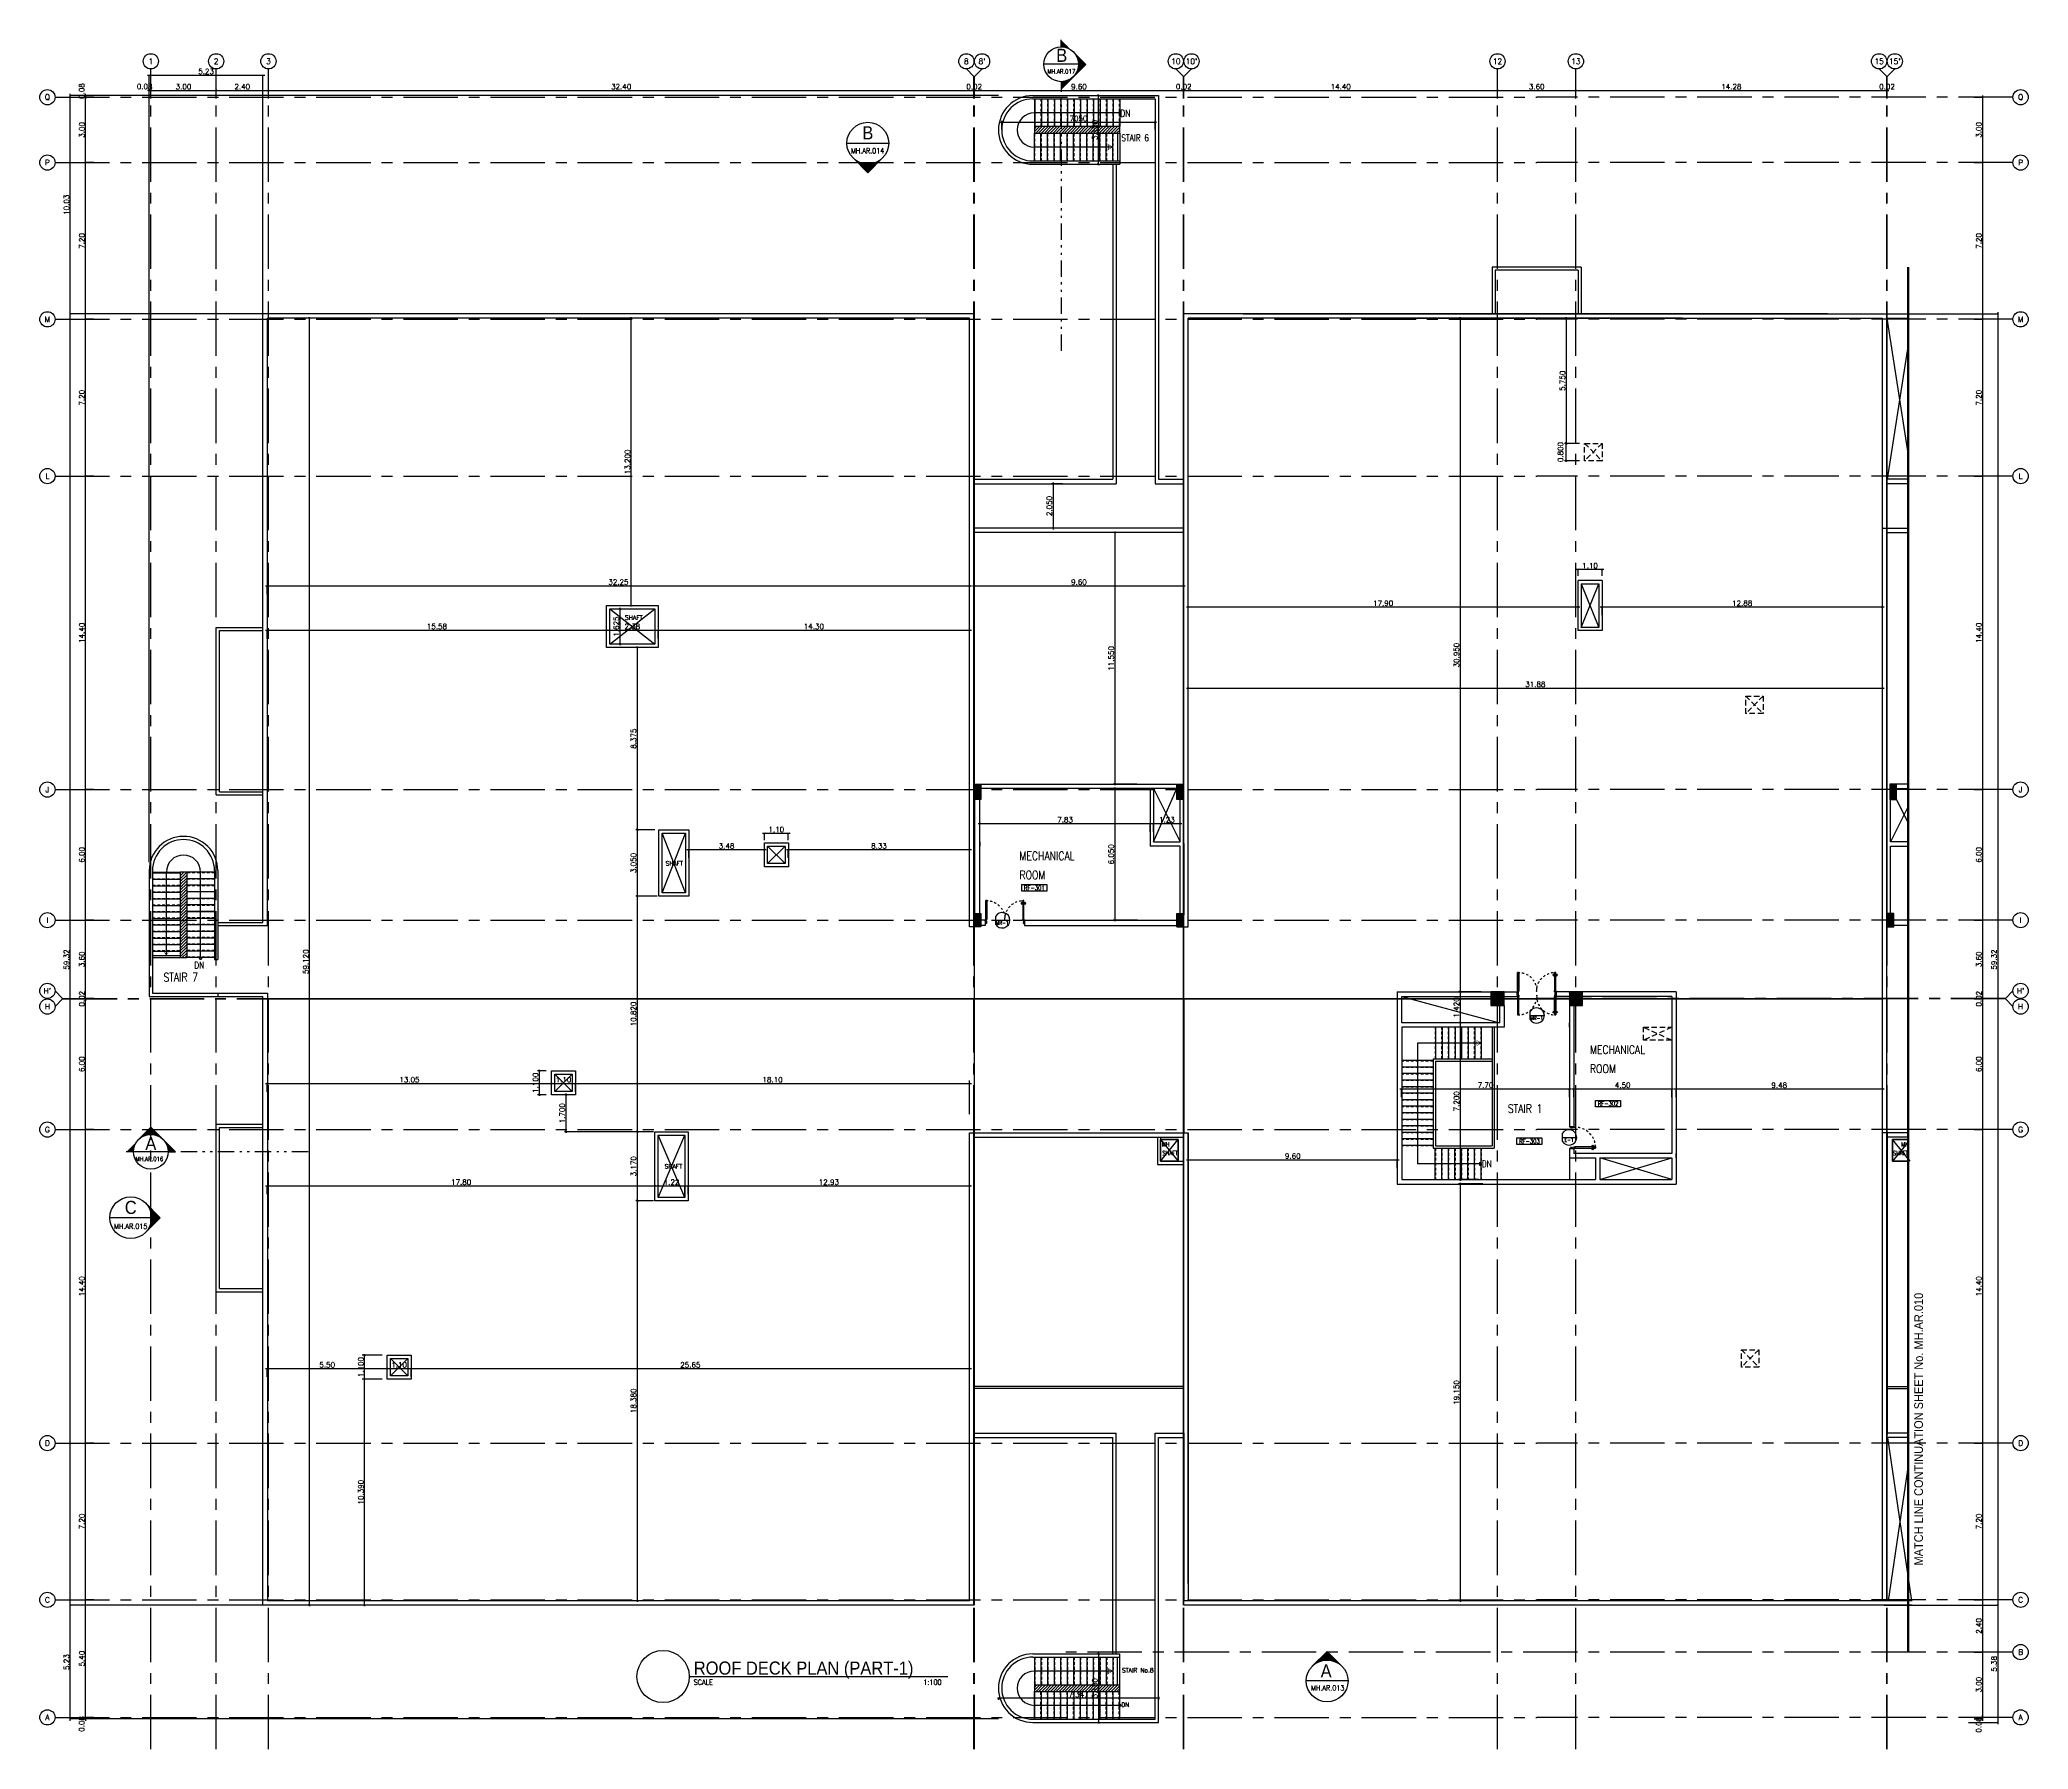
# Model space of a CAD drawing. Extents: x 88808 to 89103, y 39918 to 40001.
# Drawn here: x 88808.2 to 88899.5, y 39921.6 to 40000.1 of the extents above; entities that cross this region are included whole.
import ezdxf
from ezdxf.enums import TextEntityAlignment as Align

# ---------------------------------------------------------------- set-up
doc = ezdxf.new("R2010")
doc.units = 0
doc.header["$MEASUREMENT"] = 0
doc.header["$PDMODE"] = 34
for name, pattern in [('2DASHES', [1.7, 0.75, -0.25, 0.1, -0.25, 0.1, -0.25]), ('CENTER2', [1.125, 0.75, -0.125, 0.125, -0.125]), ('CENTERX2', [4, 2.5, -0.5, 0.5, -0.5]), ('HIDDEN', [0.375, 0.25, -0.125]), ('HIDDEN2', [0.1875, 0.125, -0.0625])]:
    doc.linetypes.add(name, pattern=pattern)
doc.layers.get('0').update_dxf_attribs({"linetype": 'CONTINUOUS'})
doc.layers.get('DEFPOINTS').update_dxf_attribs({"linetype": 'CONTINUOUS'})
for name, color, linetype in [('AX', 6, 'CONTINUOUS'), ('AX-CR', 2, 'CONTINUOUS'), ('AX-DIM', 4, 'CONTINUOUS'), ('AX-TXT', 2, 'CONTINUOUS'), ('AXES', 11, 'CENTERX2'), ('COL', 6, 'CONTINUOUS'), ('DIM', 4, 'CONTINUOUS'), ('DOOR', 7, 'CONTINUOUS'), ('DOOR-CR', 4, 'CONTINUOUS'), ('DOOR-NO', 3, 'CONTINUOUS'), ('EJ', 9, 'CONTINUOUS'), ('ele', 7, 'CONTINUOUS'), ('ELEV', 2, 'CONTINUOUS'), ('HAT', 8, 'CONTINUOUS'), ('Hatch', 11, 'CONTINUOUS'), ('IND-ES', 6, 'CONTINUOUS'), ('IND-ES-L', 6, '2DASHES'), ('IND-ES-TXT', 4, 'CONTINUOUS'), ('PROJ-L', 3, 'CONTINUOUS'), ('RM-BOX', 4, 'CONTINUOUS'), ('RM-NAME', 5, 'CONTINUOUS'), ('RM-NO', 5, 'CONTINUOUS'), ('ROOF', 2, 'CONTINUOUS'), ('SEC-MRK', 7, 'CONTINUOUS'), ('SHAFT', 4, 'CONTINUOUS'), ('SHAFTS', 3, 'CONTINUOUS'), ('STR', 5, 'CONTINUOUS'), ('STR-H', 8, 'HIDDEN2'), ('TXT', 2, 'CONTINUOUS'), ('TXT1', 2, 'CONTINUOUS'), ('WALL', 2, 'CONTINUOUS'), ('WallMech', 6, 'CONTINUOUS')]:
    doc.layers.add(name, color=color, linetype=linetype)
doc.styles.add('ROMANS', font='ROMANS.shx')
doc.styles.add('S5', font='simplex.shx', dxfattribs={"width": 0.77})
doc.styles.add('TTXT', font='swisse.ttf', dxfattribs={"width": 0.6})
doc.dimstyles.new('DIM-OUT', dxfattribs={"dimscale": 0, "dimtxt": 0.24, "dimasz": 0.08, "dimexe": 0.02, "dimexo": 0.02, "dimgap": 0.05, "dimtad": 1, "dimzin": 0, "dimdsep": 46, "dimtxsty": 'ROMANS', "dimblk1": 'ARCHTICK', "dimblk2": 'ARCHTICK', "dimsah": 1, "dimcen": 0.01, "dimdle": 0.08, "dimclrd": 4, "dimclre": 4, "dimclrt": 2, "dimadec": 0, "dimazin": 0, "dimtp": 2, "dimtm": 2, "dimtfac": 0.114286, "dimtix": 1, "dimtmove": 2, "dimatfit": 3, "dimldrblk": 'ARCHTICK', "dimfxl": 0, "dimtolj": 1, "dimtzin": 0, "dimarcsym": 0})
doc.dimstyles.new('STANDARD in', dxfattribs={"dimtxt": 0.24, "dimasz": 0.1, "dimexe": 0.07, "dimexo": 0.07, "dimgap": 0.05, "dimtad": 1, "dimdec": 3, "dimzin": 0, "dimdsep": 46, "dimtxsty": 'ROMANS', "dimblk": 'ARCHTICK', "dimcen": 0.05, "dimdle": 0.05, "dimclrd": 4, "dimclre": 4, "dimclrt": 2, "dimadec": 0, "dimazin": 0, "dimtfac": 1, "dimtdec": 3, "dimtmove": 2, "dimatfit": 3, "dimfxl": 0, "dimtolj": 1, "dimtzin": 0, "dimarcsym": 0})

# ---------------------------------------------------------------- blocks, each defined once
blk = doc.blocks.new('AXU')
at = {"layer": 'AX-CR'}
blk.add_circle((0, 350), 350, dxfattribs=at)
at = {"layer": 'AX-TXT', "style": 'ROMANS'}
blk.add_attdef('AX', text='', height=250, dxfattribs=at).set_placement((0, 350), align=Align.MIDDLE)
blk = doc.blocks.new('_ARCHTICK')
at = {"color": 0, "linetype": 'ByBlock', "const_width": 0.15}
blk.add_lwpolyline([(-0.5, -0.5), (0.5, 0.5)], dxfattribs=at)
blk = doc.blocks.new('*D7')
at = {"layer": 'AX-DIM', "color": 4, "lineweight": -2}
for p, q in [((88897.463, 39928.23), (88898.163, 39928.23)), ((88898.143, 39928.31), (88898.143, 39922.765)), ((88896.794, 39922.845), (88898.163, 39922.845))]:
    blk.add_line(p, q, dxfattribs=at)
at = {"layer": 'DEFPOINTS', "color": 0}
for p in [(88897.443, 39928.23), (88896.774, 39922.845), (88898.143, 39922.845)]:
    blk.add_point(p, dxfattribs=at)
at = {"layer": 'AX-DIM', "color": 4, "lineweight": -2, "xscale": 0.08, "yscale": 0.08, "zscale": 0.08}
for p, rotation in [((88898.143, 39928.23), 90), ((88898.143, 39922.845), 270)]:
    blk.add_blockref('_ARCHTICK', p, dxfattribs=dict(at, rotation=rotation))
at = {"layer": 'AX-DIM', "color": 2, "insert": (88897.973, 39925.537), "char_height": 0.24, "attachment_point": 5, "rotation": 90, "style": 'ROMANS'}
blk.add_mtext('\\A1;5.38', dxfattribs=at)
blk = doc.blocks.new('*D8')
at = {"layer": 'AX-DIM', "color": 4, "lineweight": -2}
for p, q in [((88878.69, 39997.817), (88893.126, 39997.817)), ((88878.77, 39997.437), (88878.77, 39997.837)), ((88893.046, 39997.437), (88893.046, 39997.837))]:
    blk.add_line(p, q, dxfattribs=at)
at = {"layer": 'DEFPOINTS', "color": 0}
for p in [(88893.046, 39997.817), (88878.77, 39997.417), (88893.046, 39997.417)]:
    blk.add_point(p, dxfattribs=at)
at = {"layer": 'AX-DIM', "color": 4, "lineweight": -2, "xscale": 0.08, "yscale": 0.08, "zscale": 0.08, "rotation": 180}
blk.add_blockref('_ARCHTICK', (88878.77, 39997.817), dxfattribs=at)
at = {"layer": 'AX-DIM', "color": 4, "lineweight": -2, "xscale": 0.08, "yscale": 0.08, "zscale": 0.08}
blk.add_blockref('_ARCHTICK', (88893.046, 39997.817), dxfattribs=at)
at = {"layer": 'AX-DIM', "color": 2, "insert": (88885.908, 39997.987), "char_height": 0.24, "attachment_point": 5, "style": 'ROMANS'}
blk.add_mtext('\\A1;14.28', dxfattribs=at)
blk = doc.blocks.new('*D9')
at = {"layer": 'AX-DIM', "color": 4, "lineweight": -2}
for p, q in [((88893.046, 39997.817), (88892.966, 39997.817)), ((88893.046, 39997.437), (88893.046, 39997.837)), ((88893.046, 39997.817), (88893.066, 39997.817)), ((88893.066, 39997.437), (88893.066, 39997.837)), ((88893.066, 39997.817), (88893.146, 39997.817))]:
    blk.add_line(p, q, dxfattribs=at)
at = {"layer": 'DEFPOINTS', "color": 0}
for p in [(88893.066, 39997.817), (88893.046, 39997.417), (88893.066, 39997.417)]:
    blk.add_point(p, dxfattribs=at)
at = {"layer": 'AX-DIM', "color": 4, "lineweight": -2, "xscale": 0.08, "yscale": 0.08, "zscale": 0.08}
blk.add_blockref('_ARCHTICK', (88893.046, 39997.817), dxfattribs=at)
at = {"layer": 'AX-DIM', "color": 4, "lineweight": -2, "xscale": 0.08, "yscale": 0.08, "zscale": 0.08, "rotation": 180}
blk.add_blockref('_ARCHTICK', (88893.066, 39997.817), dxfattribs=at)
at = {"layer": 'AX-DIM', "color": 2, "insert": (88893.056, 39997.987), "char_height": 0.24, "attachment_point": 5, "style": 'ROMANS'}
blk.add_mtext('\\A1;0.02', dxfattribs=at)
blk = doc.blocks.new('*D10')
at = {"layer": 'AX-DIM', "color": 4, "lineweight": -2}
for p, q in [((88898.143, 39987.63), (88898.143, 39928.15)), ((88892.92, 39987.55), (88898.163, 39987.55)), ((88892.92, 39928.23), (88898.163, 39928.23))]:
    blk.add_line(p, q, dxfattribs=at)
at = {"layer": 'DEFPOINTS', "color": 0}
for p in [(88892.9, 39987.55), (88892.9, 39928.23), (88898.143, 39928.23)]:
    blk.add_point(p, dxfattribs=at)
at = {"layer": 'AX-DIM', "color": 4, "lineweight": -2, "xscale": 0.08, "yscale": 0.08, "zscale": 0.08}
for p, rotation in [((88898.143, 39987.55), 90), ((88898.143, 39928.23), 270)]:
    blk.add_blockref('_ARCHTICK', p, dxfattribs=dict(at, rotation=rotation))
at = {"layer": 'AX-DIM', "color": 2, "insert": (88897.973, 39957.89), "char_height": 0.24, "attachment_point": 5, "rotation": 90, "style": 'ROMANS'}
blk.add_mtext('\\A1;59.32', dxfattribs=at)
blk = doc.blocks.new('*D11')
at = {"layer": 'AX-DIM', "color": 4, "lineweight": -2}
for p, q in [((88897.063, 39965.7), (88897.463, 39965.7)), ((88897.443, 39965.78), (88897.443, 39959.62)), ((88897.063, 39959.7), (88897.463, 39959.7))]:
    blk.add_line(p, q, dxfattribs=at)
at = {"layer": 'DEFPOINTS', "color": 0}
for p in [(88897.043, 39965.7), (88897.043, 39959.7), (88897.443, 39959.7)]:
    blk.add_point(p, dxfattribs=at)
at = {"layer": 'AX-DIM', "color": 4, "lineweight": -2, "xscale": 0.08, "yscale": 0.08, "zscale": 0.08}
for p, rotation in [((88897.443, 39965.7), 90), ((88897.443, 39959.7), 270)]:
    blk.add_blockref('_ARCHTICK', p, dxfattribs=dict(at, rotation=rotation))
at = {"layer": 'AX-DIM', "color": 2, "insert": (88897.273, 39962.7), "char_height": 0.24, "attachment_point": 5, "rotation": 90, "style": 'ROMANS'}
blk.add_mtext('\\A1;6.00', dxfattribs=at)
blk = doc.blocks.new('*D12')
at = {"layer": 'AX-DIM', "color": 4, "lineweight": -2}
for p, q in [((88897.063, 39935.68), (88897.463, 39935.68)), ((88897.443, 39935.76), (88897.443, 39928.4)), ((88897.063, 39928.48), (88897.463, 39928.48))]:
    blk.add_line(p, q, dxfattribs=at)
at = {"layer": 'DEFPOINTS', "color": 0}
for p in [(88897.043, 39935.68), (88897.043, 39928.48), (88897.443, 39928.48)]:
    blk.add_point(p, dxfattribs=at)
at = {"layer": 'AX-DIM', "color": 4, "lineweight": -2, "xscale": 0.08, "yscale": 0.08, "zscale": 0.08}
for p, rotation in [((88897.443, 39935.68), 90), ((88897.443, 39928.48), 270)]:
    blk.add_blockref('_ARCHTICK', p, dxfattribs=dict(at, rotation=rotation))
at = {"layer": 'AX-DIM', "color": 2, "insert": (88897.273, 39932.08), "char_height": 0.24, "attachment_point": 5, "rotation": 90, "style": 'ROMANS'}
blk.add_mtext('\\A1;7.20', dxfattribs=at)
blk = doc.blocks.new('*D13')
at = {"layer": 'AX-DIM', "color": 4, "lineweight": -2}
for p, q in [((88897.063, 39928.48), (88897.463, 39928.48)), ((88897.443, 39928.56), (88897.443, 39926)), ((88897.063, 39926.08), (88897.463, 39926.08))]:
    blk.add_line(p, q, dxfattribs=at)
at = {"layer": 'DEFPOINTS', "color": 0}
for p in [(88897.043, 39928.48), (88897.043, 39926.08), (88897.443, 39926.08)]:
    blk.add_point(p, dxfattribs=at)
at = {"layer": 'AX-DIM', "color": 4, "lineweight": -2, "xscale": 0.08, "yscale": 0.08, "zscale": 0.08}
for p, rotation in [((88897.443, 39928.48), 90), ((88897.443, 39926.08), 270)]:
    blk.add_blockref('_ARCHTICK', p, dxfattribs=dict(at, rotation=rotation))
at = {"layer": 'AX-DIM', "color": 2, "insert": (88897.273, 39927.28), "char_height": 0.24, "attachment_point": 5, "rotation": 90, "style": 'ROMANS'}
blk.add_mtext('\\A1;2.40', dxfattribs=at)
blk = doc.blocks.new('*D14')
at = {"layer": 'AX-DIM', "color": 4, "lineweight": -2}
for p, q in [((88897.063, 39926.08), (88897.463, 39926.08)), ((88897.443, 39926.16), (88897.443, 39923)), ((88897.063, 39923.08), (88897.463, 39923.08))]:
    blk.add_line(p, q, dxfattribs=at)
at = {"layer": 'DEFPOINTS', "color": 0}
for p in [(88897.043, 39926.08), (88897.043, 39923.08), (88897.443, 39923.08)]:
    blk.add_point(p, dxfattribs=at)
at = {"layer": 'AX-DIM', "color": 4, "lineweight": -2, "xscale": 0.08, "yscale": 0.08, "zscale": 0.08}
for p, rotation in [((88897.443, 39926.08), 90), ((88897.443, 39923.08), 270)]:
    blk.add_blockref('_ARCHTICK', p, dxfattribs=dict(at, rotation=rotation))
at = {"layer": 'AX-DIM', "color": 2, "insert": (88897.273, 39924.58), "char_height": 0.24, "attachment_point": 5, "rotation": 90, "style": 'ROMANS'}
blk.add_mtext('\\A1;3.00', dxfattribs=at)
blk = doc.blocks.new('AXR')
at = {"layer": 'AX-CR'}
blk.add_circle((350, 0), 350, dxfattribs=at)
at = {"layer": 'AX-TXT', "style": 'ROMANS'}
blk.add_attdef('AX', text='', height=250, dxfattribs=at).set_placement((350, 0), align=Align.MIDDLE)
blk = doc.blocks.new('*D15')
at = {"layer": 'AX-DIM', "color": 4, "lineweight": -2}
for p, q in [((88897.063, 39923.08), (88897.463, 39923.08)), ((88897.063, 39923.005), (88897.463, 39923.005)), ((88897.443, 39923.08), (88897.443, 39923.16)), ((88897.443, 39923.08), (88897.443, 39923.005)), ((88897.443, 39923.005), (88897.443, 39922.925))]:
    blk.add_line(p, q, dxfattribs=at)
at = {"layer": 'DEFPOINTS', "color": 0}
for p in [(88897.043, 39923.08), (88897.043, 39923.005), (88897.443, 39923.005)]:
    blk.add_point(p, dxfattribs=at)
at = {"layer": 'AX-DIM', "color": 4, "lineweight": -2, "xscale": 0.08, "yscale": 0.08, "zscale": 0.08}
for p, rotation in [((88897.443, 39923.08), 270), ((88897.443, 39923.005), 90)]:
    blk.add_blockref('_ARCHTICK', p, dxfattribs=dict(at, rotation=rotation))
at = {"layer": 'AX-DIM', "color": 2, "insert": (88897.268, 39922.74), "char_height": 0.24, "attachment_point": 5, "rotation": 90, "style": 'ROMANS'}
blk.add_mtext('\\A1;0.08', dxfattribs=at)
blk = doc.blocks.new('*D16')
at = {"layer": 'AX-DIM', "color": 4, "lineweight": -2}
for p, q in [((88897.443, 39950.16), (88897.443, 39935.6)), ((88897.063, 39950.08), (88897.463, 39950.08)), ((88897.063, 39935.68), (88897.463, 39935.68))]:
    blk.add_line(p, q, dxfattribs=at)
at = {"layer": 'DEFPOINTS', "color": 0}
for p in [(88897.043, 39950.08), (88897.043, 39935.68), (88897.443, 39935.68)]:
    blk.add_point(p, dxfattribs=at)
at = {"layer": 'AX-DIM', "color": 4, "lineweight": -2, "xscale": 0.08, "yscale": 0.08, "zscale": 0.08}
for p, rotation in [((88897.443, 39950.08), 90), ((88897.443, 39935.68), 270)]:
    blk.add_blockref('_ARCHTICK', p, dxfattribs=dict(at, rotation=rotation))
at = {"layer": 'AX-DIM', "color": 2, "insert": (88897.273, 39942.88), "char_height": 0.24, "attachment_point": 5, "rotation": 90, "style": 'ROMANS'}
blk.add_mtext('\\A1;14.40', dxfattribs=at)
blk = doc.blocks.new('*D17')
at = {"layer": 'AX-DIM', "color": 4, "lineweight": -2}
for p, q in [((88897.063, 39956.08), (88897.463, 39956.08)), ((88897.443, 39956.16), (88897.443, 39950)), ((88897.063, 39950.08), (88897.463, 39950.08))]:
    blk.add_line(p, q, dxfattribs=at)
at = {"layer": 'DEFPOINTS', "color": 0}
for p in [(88897.043, 39956.08), (88897.043, 39950.08), (88897.443, 39950.08)]:
    blk.add_point(p, dxfattribs=at)
at = {"layer": 'AX-DIM', "color": 4, "lineweight": -2, "xscale": 0.08, "yscale": 0.08, "zscale": 0.08}
for p, rotation in [((88897.443, 39956.08), 90), ((88897.443, 39950.08), 270)]:
    blk.add_blockref('_ARCHTICK', p, dxfattribs=dict(at, rotation=rotation))
at = {"layer": 'AX-DIM', "color": 2, "insert": (88897.273, 39953.08), "char_height": 0.24, "attachment_point": 5, "rotation": 90, "style": 'ROMANS'}
blk.add_mtext('\\A1;6.00', dxfattribs=at)
blk = doc.blocks.new('*D18')
at = {"layer": 'AX-DIM', "color": 4, "lineweight": -2}
for p, q in [((88897.063, 39959.7), (88897.463, 39959.7)), ((88897.443, 39959.78), (88897.443, 39956.02)), ((88897.063, 39956.1), (88897.463, 39956.1))]:
    blk.add_line(p, q, dxfattribs=at)
at = {"layer": 'DEFPOINTS', "color": 0}
for p in [(88897.043, 39959.7), (88897.043, 39956.1), (88897.443, 39956.1)]:
    blk.add_point(p, dxfattribs=at)
at = {"layer": 'AX-DIM', "color": 4, "lineweight": -2, "xscale": 0.08, "yscale": 0.08, "zscale": 0.08}
for p, rotation in [((88897.443, 39959.7), 90), ((88897.443, 39956.1), 270)]:
    blk.add_blockref('_ARCHTICK', p, dxfattribs=dict(at, rotation=rotation))
at = {"layer": 'AX-DIM', "color": 2, "insert": (88897.273, 39957.9), "char_height": 0.24, "attachment_point": 5, "rotation": 90, "style": 'ROMANS'}
blk.add_mtext('\\A1;3.60', dxfattribs=at)
blk = doc.blocks.new('*D19')
at = {"layer": 'AX-DIM', "color": 4, "lineweight": -2}
for p, q in [((88897.063, 39956.1), (88897.463, 39956.1)), ((88897.063, 39956.08), (88897.463, 39956.08)), ((88897.443, 39956.1), (88897.443, 39956.18)), ((88897.443, 39956.1), (88897.443, 39956.08)), ((88897.443, 39956.08), (88897.443, 39956))]:
    blk.add_line(p, q, dxfattribs=at)
at = {"layer": 'DEFPOINTS', "color": 0}
for p in [(88897.043, 39956.1), (88897.043, 39956.08), (88897.443, 39956.08)]:
    blk.add_point(p, dxfattribs=at)
at = {"layer": 'AX-DIM', "color": 4, "lineweight": -2, "xscale": 0.08, "yscale": 0.08, "zscale": 0.08}
for p, rotation in [((88897.443, 39956.1), 270), ((88897.443, 39956.08), 90)]:
    blk.add_blockref('_ARCHTICK', p, dxfattribs=dict(at, rotation=rotation))
at = {"layer": 'AX-DIM', "color": 2, "insert": (88897.273, 39956.09), "char_height": 0.24, "attachment_point": 5, "rotation": 90, "style": 'ROMANS'}
blk.add_mtext('\\A1;0.02', dxfattribs=at)
blk = doc.blocks.new('*D20')
at = {"layer": 'AX-DIM', "color": 4, "lineweight": -2}
for p, q in [((88897.063, 39994.5), (88897.463, 39994.5)), ((88897.443, 39994.58), (88897.443, 39987.22)), ((88897.063, 39987.3), (88897.463, 39987.3))]:
    blk.add_line(p, q, dxfattribs=at)
at = {"layer": 'DEFPOINTS', "color": 0}
for p in [(88897.043, 39994.5), (88897.043, 39987.3), (88897.443, 39987.3)]:
    blk.add_point(p, dxfattribs=at)
at = {"layer": 'AX-DIM', "color": 4, "lineweight": -2, "xscale": 0.08, "yscale": 0.08, "zscale": 0.08}
for p, rotation in [((88897.443, 39994.5), 90), ((88897.443, 39987.3), 270)]:
    blk.add_blockref('_ARCHTICK', p, dxfattribs=dict(at, rotation=rotation))
at = {"layer": 'AX-DIM', "color": 2, "insert": (88897.273, 39990.9), "char_height": 0.24, "attachment_point": 5, "rotation": 90, "style": 'ROMANS'}
blk.add_mtext('\\A1;7.20', dxfattribs=at)
blk = doc.blocks.new('*D21')
at = {"layer": 'AX-DIM', "color": 4, "lineweight": -2}
for p, q in [((88897.063, 39980.1), (88897.463, 39980.1)), ((88897.443, 39980.18), (88897.443, 39965.62)), ((88897.063, 39965.7), (88897.463, 39965.7))]:
    blk.add_line(p, q, dxfattribs=at)
at = {"layer": 'DEFPOINTS', "color": 0}
for p in [(88897.043, 39980.1), (88897.043, 39965.7), (88897.443, 39965.7)]:
    blk.add_point(p, dxfattribs=at)
at = {"layer": 'AX-DIM', "color": 4, "lineweight": -2, "xscale": 0.08, "yscale": 0.08, "zscale": 0.08}
for p, rotation in [((88897.443, 39980.1), 90), ((88897.443, 39965.7), 270)]:
    blk.add_blockref('_ARCHTICK', p, dxfattribs=dict(at, rotation=rotation))
at = {"layer": 'AX-DIM', "color": 2, "insert": (88897.273, 39972.9), "char_height": 0.24, "attachment_point": 5, "rotation": 90, "style": 'ROMANS'}
blk.add_mtext('\\A1;14.40', dxfattribs=at)
blk = doc.blocks.new('*D22')
at = {"layer": 'AX-DIM', "color": 4, "lineweight": -2}
for p, q in [((88897.063, 39987.3), (88897.463, 39987.3)), ((88897.443, 39987.38), (88897.443, 39980.02)), ((88897.063, 39980.1), (88897.463, 39980.1))]:
    blk.add_line(p, q, dxfattribs=at)
at = {"layer": 'DEFPOINTS', "color": 0}
for p in [(88897.043, 39987.3), (88897.043, 39980.1), (88897.443, 39980.1)]:
    blk.add_point(p, dxfattribs=at)
at = {"layer": 'AX-DIM', "color": 4, "lineweight": -2, "xscale": 0.08, "yscale": 0.08, "zscale": 0.08}
for p, rotation in [((88897.443, 39987.3), 90), ((88897.443, 39980.1), 270)]:
    blk.add_blockref('_ARCHTICK', p, dxfattribs=dict(at, rotation=rotation))
at = {"layer": 'AX-DIM', "color": 2, "insert": (88897.273, 39983.7), "char_height": 0.24, "attachment_point": 5, "rotation": 90, "style": 'ROMANS'}
blk.add_mtext('\\A1;7.20', dxfattribs=at)
blk = doc.blocks.new('*D23')
at = {"layer": 'AX-DIM', "color": 4, "lineweight": -2}
for p, q in [((88897.063, 39997.5), (88897.463, 39997.5)), ((88897.443, 39997.58), (88897.443, 39994.42)), ((88897.063, 39994.5), (88897.463, 39994.5))]:
    blk.add_line(p, q, dxfattribs=at)
at = {"layer": 'DEFPOINTS', "color": 0}
for p in [(88897.043, 39997.5), (88897.043, 39994.5), (88897.443, 39994.5)]:
    blk.add_point(p, dxfattribs=at)
at = {"layer": 'AX-DIM', "color": 4, "lineweight": -2, "xscale": 0.08, "yscale": 0.08, "zscale": 0.08}
for p, rotation in [((88897.443, 39997.5), 90), ((88897.443, 39994.5), 270)]:
    blk.add_blockref('_ARCHTICK', p, dxfattribs=dict(at, rotation=rotation))
at = {"layer": 'AX-DIM', "color": 2, "insert": (88897.273, 39996), "char_height": 0.24, "attachment_point": 5, "rotation": 90, "style": 'ROMANS'}
blk.add_mtext('\\A1;3.00', dxfattribs=at)
blk = doc.blocks.new('*D51')
at = {"layer": 'AX-DIM', "color": 4, "lineweight": -2}
for p, q in [((88810.71, 39959.7), (88810.31, 39959.7)), ((88810.33, 39956.02), (88810.33, 39959.78)), ((88810.71, 39956.1), (88810.31, 39956.1))]:
    blk.add_line(p, q, dxfattribs=at)
at = {"layer": 'DEFPOINTS', "color": 0}
for p in [(88810.33, 39959.7), (88810.73, 39959.7), (88810.73, 39956.1)]:
    blk.add_point(p, dxfattribs=at)
at = {"layer": 'AX-DIM', "color": 4, "lineweight": -2, "xscale": 0.08, "yscale": 0.08, "zscale": 0.08}
for p, rotation in [((88810.33, 39959.7), 90), ((88810.33, 39956.1), 270)]:
    blk.add_blockref('_ARCHTICK', p, dxfattribs=dict(at, rotation=rotation))
at = {"layer": 'AX-DIM', "color": 2, "insert": (88810.16, 39957.9), "char_height": 0.24, "attachment_point": 5, "rotation": 90, "style": 'ROMANS'}
blk.add_mtext('\\A1;3.60', dxfattribs=at)
blk = doc.blocks.new('*D43')
at = {"layer": 'AX-DIM', "color": 4, "lineweight": -2}
for p, q in [((88809.63, 39928.15), (88809.63, 39987.63)), ((88818.46, 39987.55), (88809.61, 39987.55)), ((88818.46, 39928.23), (88809.61, 39928.23))]:
    blk.add_line(p, q, dxfattribs=at)
at = {"layer": 'DEFPOINTS', "color": 0}
for p in [(88809.63, 39987.55), (88818.48, 39987.55), (88818.48, 39928.23)]:
    blk.add_point(p, dxfattribs=at)
at = {"layer": 'AX-DIM', "color": 4, "lineweight": -2, "xscale": 0.08, "yscale": 0.08, "zscale": 0.08}
for p, rotation in [((88809.63, 39987.55), 90), ((88809.63, 39928.23), 270)]:
    blk.add_blockref('_ARCHTICK', p, dxfattribs=dict(at, rotation=rotation))
at = {"layer": 'AX-DIM', "color": 2, "insert": (88809.46, 39957.89), "char_height": 0.24, "attachment_point": 5, "rotation": 90, "style": 'ROMANS'}
blk.add_mtext('\\A1;59.32', dxfattribs=at)
blk = doc.blocks.new('*D45')
at = {"layer": 'AX-DIM', "color": 4, "lineweight": -2}
for p, q in [((88810.31, 39928.23), (88809.61, 39928.23)), ((88809.63, 39922.925), (88809.63, 39928.31)), ((88852.255, 39923.005), (88809.61, 39923.005))]:
    blk.add_line(p, q, dxfattribs=at)
at = {"layer": 'DEFPOINTS', "color": 0}
for p in [(88809.63, 39928.23), (88810.33, 39928.23), (88852.275, 39923.005)]:
    blk.add_point(p, dxfattribs=at)
at = {"layer": 'AX-DIM', "color": 4, "lineweight": -2, "xscale": 0.08, "yscale": 0.08, "zscale": 0.08}
for p, rotation in [((88809.63, 39928.23), 90), ((88809.63, 39923.005), 270)]:
    blk.add_blockref('_ARCHTICK', p, dxfattribs=dict(at, rotation=rotation))
at = {"layer": 'AX-DIM', "color": 2, "insert": (88809.46, 39925.617), "char_height": 0.24, "attachment_point": 5, "rotation": 90, "style": 'ROMANS'}
blk.add_mtext('\\A1;5.23', dxfattribs=at)
blk = doc.blocks.new('*D46')
at = {"layer": 'AX-DIM', "color": 4, "lineweight": -2}
for p, q in [((88810.71, 39935.68), (88810.31, 39935.68)), ((88810.33, 39928.4), (88810.33, 39935.76)), ((88810.71, 39928.48), (88810.31, 39928.48))]:
    blk.add_line(p, q, dxfattribs=at)
at = {"layer": 'DEFPOINTS', "color": 0}
for p in [(88810.33, 39935.68), (88810.73, 39935.68), (88810.73, 39928.48)]:
    blk.add_point(p, dxfattribs=at)
at = {"layer": 'AX-DIM', "color": 4, "lineweight": -2, "xscale": 0.08, "yscale": 0.08, "zscale": 0.08}
for p, rotation in [((88810.33, 39935.68), 90), ((88810.33, 39928.48), 270)]:
    blk.add_blockref('_ARCHTICK', p, dxfattribs=dict(at, rotation=rotation))
at = {"layer": 'AX-DIM', "color": 2, "insert": (88810.16, 39932.08), "char_height": 0.24, "attachment_point": 5, "rotation": 90, "style": 'ROMANS'}
blk.add_mtext('\\A1;7.20', dxfattribs=at)
blk = doc.blocks.new('AXL')
at = {"layer": 'AX-CR'}
blk.add_circle((-350, 0), 350, dxfattribs=at)
at = {"layer": 'AX-TXT', "style": 'ROMANS'}
blk.add_attdef('AX', text='', height=250, dxfattribs=at).set_placement((-350, 0), align=Align.MIDDLE)
blk = doc.blocks.new('*D48')
at = {"layer": 'AX-DIM', "color": 4, "lineweight": -2}
for p, q in [((88810.71, 39928.48), (88810.31, 39928.48)), ((88810.33, 39923), (88810.33, 39928.56)), ((88810.71, 39923.08), (88810.31, 39923.08))]:
    blk.add_line(p, q, dxfattribs=at)
at = {"layer": 'DEFPOINTS', "color": 0}
for p in [(88810.33, 39928.48), (88810.73, 39928.48), (88810.73, 39923.08)]:
    blk.add_point(p, dxfattribs=at)
at = {"layer": 'AX-DIM', "color": 4, "lineweight": -2, "xscale": 0.08, "yscale": 0.08, "zscale": 0.08}
for p, rotation in [((88810.33, 39928.48), 90), ((88810.33, 39923.08), 270)]:
    blk.add_blockref('_ARCHTICK', p, dxfattribs=dict(at, rotation=rotation))
at = {"layer": 'AX-DIM', "color": 2, "insert": (88810.16, 39925.78), "char_height": 0.24, "attachment_point": 5, "rotation": 90, "style": 'ROMANS'}
blk.add_mtext('\\A1;5.40', dxfattribs=at)
blk = doc.blocks.new('*D47')
at = {"layer": 'AX-DIM', "color": 4, "lineweight": -2}
for p, q in [((88810.71, 39923.08), (88810.31, 39923.08)), ((88810.71, 39923.005), (88810.31, 39923.005)), ((88810.33, 39923.08), (88810.33, 39923.16)), ((88810.33, 39923.005), (88810.33, 39923.08)), ((88810.33, 39923.005), (88810.33, 39922.925))]:
    blk.add_line(p, q, dxfattribs=at)
at = {"layer": 'DEFPOINTS', "color": 0}
for p in [(88810.33, 39923.08), (88810.73, 39923.08), (88810.73, 39923.005)]:
    blk.add_point(p, dxfattribs=at)
at = {"layer": 'AX-DIM', "color": 4, "lineweight": -2, "xscale": 0.08, "yscale": 0.08, "zscale": 0.08}
for p, rotation in [((88810.33, 39923.08), 270), ((88810.33, 39923.005), 90)]:
    blk.add_blockref('_ARCHTICK', p, dxfattribs=dict(at, rotation=rotation))
at = {"layer": 'AX-DIM', "color": 2, "insert": (88810.155, 39922.776), "char_height": 0.24, "attachment_point": 5, "rotation": 90, "style": 'ROMANS'}
blk.add_mtext('\\A1;0.08', dxfattribs=at)
blk = doc.blocks.new('*D49')
at = {"layer": 'AX-DIM', "color": 4, "lineweight": -2}
for p, q in [((88810.33, 39935.6), (88810.33, 39950.16)), ((88810.71, 39950.08), (88810.31, 39950.08)), ((88810.71, 39935.68), (88810.31, 39935.68))]:
    blk.add_line(p, q, dxfattribs=at)
at = {"layer": 'DEFPOINTS', "color": 0}
for p in [(88810.33, 39950.08), (88810.73, 39950.08), (88810.73, 39935.68)]:
    blk.add_point(p, dxfattribs=at)
at = {"layer": 'AX-DIM', "color": 4, "lineweight": -2, "xscale": 0.08, "yscale": 0.08, "zscale": 0.08}
for p, rotation in [((88810.33, 39950.08), 90), ((88810.33, 39935.68), 270)]:
    blk.add_blockref('_ARCHTICK', p, dxfattribs=dict(at, rotation=rotation))
at = {"layer": 'AX-DIM', "color": 2, "insert": (88810.16, 39942.88), "char_height": 0.24, "attachment_point": 5, "rotation": 90, "style": 'ROMANS'}
blk.add_mtext('\\A1;14.40', dxfattribs=at)
blk = doc.blocks.new('*D50')
at = {"layer": 'AX-DIM', "color": 4, "lineweight": -2}
for p, q in [((88810.71, 39956.08), (88810.31, 39956.08)), ((88810.33, 39950), (88810.33, 39956.16)), ((88810.71, 39950.08), (88810.31, 39950.08))]:
    blk.add_line(p, q, dxfattribs=at)
at = {"layer": 'DEFPOINTS', "color": 0}
for p in [(88810.33, 39956.08), (88810.73, 39956.08), (88810.73, 39950.08)]:
    blk.add_point(p, dxfattribs=at)
at = {"layer": 'AX-DIM', "color": 4, "lineweight": -2, "xscale": 0.08, "yscale": 0.08, "zscale": 0.08}
for p, rotation in [((88810.33, 39956.08), 90), ((88810.33, 39950.08), 270)]:
    blk.add_blockref('_ARCHTICK', p, dxfattribs=dict(at, rotation=rotation))
at = {"layer": 'AX-DIM', "color": 2, "insert": (88810.16, 39953.08), "char_height": 0.24, "attachment_point": 5, "rotation": 90, "style": 'ROMANS'}
blk.add_mtext('\\A1;6.00', dxfattribs=at)
blk = doc.blocks.new('*D52')
at = {"layer": 'AX-DIM', "color": 4, "lineweight": -2}
for p, q in [((88810.71, 39956.1), (88810.31, 39956.1)), ((88810.71, 39956.08), (88810.31, 39956.08)), ((88810.33, 39956.1), (88810.33, 39956.18)), ((88810.33, 39956.08), (88810.33, 39956.1)), ((88810.33, 39956.08), (88810.33, 39956))]:
    blk.add_line(p, q, dxfattribs=at)
at = {"layer": 'DEFPOINTS', "color": 0}
for p in [(88810.33, 39956.1), (88810.73, 39956.1), (88810.73, 39956.08)]:
    blk.add_point(p, dxfattribs=at)
at = {"layer": 'AX-DIM', "color": 4, "lineweight": -2, "xscale": 0.08, "yscale": 0.08, "zscale": 0.08}
for p, rotation in [((88810.33, 39956.1), 270), ((88810.33, 39956.08), 90)]:
    blk.add_blockref('_ARCHTICK', p, dxfattribs=dict(at, rotation=rotation))
at = {"layer": 'AX-DIM', "color": 2, "insert": (88810.16, 39956.09), "char_height": 0.24, "attachment_point": 5, "rotation": 90, "style": 'ROMANS'}
blk.add_mtext('\\A1;0.02', dxfattribs=at)
blk = doc.blocks.new('*D31')
at = {"layer": 'AX-DIM', "color": 4, "lineweight": -2}
for p, q in [((88809.63, 39987.47), (88809.63, 39997.655)), ((88852.255, 39997.575), (88809.61, 39997.575)), ((88810.31, 39987.55), (88809.61, 39987.55))]:
    blk.add_line(p, q, dxfattribs=at)
at = {"layer": 'DEFPOINTS', "color": 0}
for p in [(88809.63, 39997.575), (88852.275, 39997.575), (88810.33, 39987.55)]:
    blk.add_point(p, dxfattribs=at)
at = {"layer": 'AX-DIM', "color": 4, "lineweight": -2, "xscale": 0.08, "yscale": 0.08, "zscale": 0.08}
for p, rotation in [((88809.63, 39997.575), 90), ((88809.63, 39987.55), 270)]:
    blk.add_blockref('_ARCHTICK', p, dxfattribs=dict(at, rotation=rotation))
at = {"layer": 'AX-DIM', "color": 2, "insert": (88809.46, 39992.562), "char_height": 0.24, "attachment_point": 5, "rotation": 90, "style": 'ROMANS'}
blk.add_mtext('\\A1;10.03', dxfattribs=at)
blk = doc.blocks.new('*D36')
at = {"layer": 'AX-DIM', "color": 4, "lineweight": -2}
for p, q in [((88810.71, 39987.3), (88810.31, 39987.3)), ((88810.33, 39980.02), (88810.33, 39987.38)), ((88810.71, 39980.1), (88810.31, 39980.1))]:
    blk.add_line(p, q, dxfattribs=at)
at = {"layer": 'DEFPOINTS', "color": 0}
for p in [(88810.33, 39987.3), (88810.73, 39987.3), (88810.73, 39980.1)]:
    blk.add_point(p, dxfattribs=at)
at = {"layer": 'AX-DIM', "color": 4, "lineweight": -2, "xscale": 0.08, "yscale": 0.08, "zscale": 0.08}
for p, rotation in [((88810.33, 39987.3), 90), ((88810.33, 39980.1), 270)]:
    blk.add_blockref('_ARCHTICK', p, dxfattribs=dict(at, rotation=rotation))
at = {"layer": 'AX-DIM', "color": 2, "insert": (88810.16, 39983.7), "char_height": 0.24, "attachment_point": 5, "rotation": 90, "style": 'ROMANS'}
blk.add_mtext('\\A1;7.20', dxfattribs=at)
blk = doc.blocks.new('*D32')
at = {"layer": 'AX-DIM', "color": 4, "lineweight": -2}
for p, q in [((88813.255, 39962.359), (88813.255, 39998.537)), ((88818.48, 39986.359), (88818.48, 39998.537)), ((88813.175, 39998.517), (88818.56, 39998.517))]:
    blk.add_line(p, q, dxfattribs=at)
at = {"layer": 'DEFPOINTS', "color": 0}
for p in [(88818.48, 39998.517), (88818.48, 39986.339), (88813.255, 39962.339)]:
    blk.add_point(p, dxfattribs=at)
at = {"layer": 'AX-DIM', "color": 4, "lineweight": -2, "xscale": 0.08, "yscale": 0.08, "zscale": 0.08, "rotation": 180}
blk.add_blockref('_ARCHTICK', (88813.255, 39998.517), dxfattribs=at)
at = {"layer": 'AX-DIM', "color": 4, "lineweight": -2, "xscale": 0.08, "yscale": 0.08, "zscale": 0.08}
blk.add_blockref('_ARCHTICK', (88818.48, 39998.517), dxfattribs=at)
at = {"layer": 'AX-DIM', "color": 2, "insert": (88815.868, 39998.687), "char_height": 0.24, "attachment_point": 5, "style": 'ROMANS'}
blk.add_mtext('\\A1;5.23', dxfattribs=at)
blk = doc.blocks.new('*D44')
at = {"layer": 'AX-DIM', "color": 4, "lineweight": -2}
for p, q in [((88810.71, 39965.7), (88810.31, 39965.7)), ((88810.33, 39959.62), (88810.33, 39965.78)), ((88810.71, 39959.7), (88810.31, 39959.7))]:
    blk.add_line(p, q, dxfattribs=at)
at = {"layer": 'DEFPOINTS', "color": 0}
for p in [(88810.33, 39965.7), (88810.73, 39965.7), (88810.73, 39959.7)]:
    blk.add_point(p, dxfattribs=at)
at = {"layer": 'AX-DIM', "color": 4, "lineweight": -2, "xscale": 0.08, "yscale": 0.08, "zscale": 0.08}
for p, rotation in [((88810.33, 39965.7), 90), ((88810.33, 39959.7), 270)]:
    blk.add_blockref('_ARCHTICK', p, dxfattribs=dict(at, rotation=rotation))
at = {"layer": 'AX-DIM', "color": 2, "insert": (88810.16, 39962.7), "char_height": 0.24, "attachment_point": 5, "rotation": 90, "style": 'ROMANS'}
blk.add_mtext('\\A1;6.00', dxfattribs=at)
blk = doc.blocks.new('*D35')
at = {"layer": 'AX-DIM', "color": 4, "lineweight": -2}
for p, q in [((88810.71, 39980.1), (88810.31, 39980.1)), ((88810.33, 39965.62), (88810.33, 39980.18)), ((88810.71, 39965.7), (88810.31, 39965.7))]:
    blk.add_line(p, q, dxfattribs=at)
at = {"layer": 'DEFPOINTS', "color": 0}
for p in [(88810.33, 39980.1), (88810.73, 39980.1), (88810.73, 39965.7)]:
    blk.add_point(p, dxfattribs=at)
at = {"layer": 'AX-DIM', "color": 4, "lineweight": -2, "xscale": 0.08, "yscale": 0.08, "zscale": 0.08}
for p, rotation in [((88810.33, 39980.1), 90), ((88810.33, 39965.7), 270)]:
    blk.add_blockref('_ARCHTICK', p, dxfattribs=dict(at, rotation=rotation))
at = {"layer": 'AX-DIM', "color": 2, "insert": (88810.16, 39972.9), "char_height": 0.24, "attachment_point": 5, "rotation": 90, "style": 'ROMANS'}
blk.add_mtext('\\A1;14.40', dxfattribs=at)
blk = doc.blocks.new('*D38')
at = {"layer": 'AX-DIM', "color": 4, "lineweight": -2}
for p, q in [((88810.33, 39997.575), (88810.33, 39997.655)), ((88810.71, 39997.575), (88810.31, 39997.575)), ((88810.71, 39997.5), (88810.31, 39997.5)), ((88810.33, 39997.5), (88810.33, 39997.575)), ((88810.33, 39997.5), (88810.33, 39997.42))]:
    blk.add_line(p, q, dxfattribs=at)
at = {"layer": 'DEFPOINTS', "color": 0}
for p in [(88810.33, 39997.575), (88810.73, 39997.575), (88810.73, 39997.5)]:
    blk.add_point(p, dxfattribs=at)
at = {"layer": 'AX-DIM', "color": 4, "lineweight": -2, "xscale": 0.08, "yscale": 0.08, "zscale": 0.08}
for p, rotation in [((88810.33, 39997.575), 270), ((88810.33, 39997.5), 90)]:
    blk.add_blockref('_ARCHTICK', p, dxfattribs=dict(at, rotation=rotation))
at = {"layer": 'AX-DIM', "color": 2, "insert": (88810.155, 39997.784), "char_height": 0.24, "attachment_point": 5, "rotation": 90, "style": 'ROMANS'}
blk.add_mtext('\\A1;0.08', dxfattribs=at)
blk = doc.blocks.new('*D37')
at = {"layer": 'AX-DIM', "color": 4, "lineweight": -2}
for p, q in [((88810.71, 39997.5), (88810.31, 39997.5)), ((88810.33, 39994.42), (88810.33, 39997.58)), ((88810.71, 39994.5), (88810.31, 39994.5))]:
    blk.add_line(p, q, dxfattribs=at)
at = {"layer": 'DEFPOINTS', "color": 0}
for p in [(88810.33, 39997.5), (88810.73, 39997.5), (88810.73, 39994.5)]:
    blk.add_point(p, dxfattribs=at)
at = {"layer": 'AX-DIM', "color": 4, "lineweight": -2, "xscale": 0.08, "yscale": 0.08, "zscale": 0.08}
for p, rotation in [((88810.33, 39997.5), 90), ((88810.33, 39994.5), 270)]:
    blk.add_blockref('_ARCHTICK', p, dxfattribs=dict(at, rotation=rotation))
at = {"layer": 'AX-DIM', "color": 2, "insert": (88810.16, 39996), "char_height": 0.24, "attachment_point": 5, "rotation": 90, "style": 'ROMANS'}
blk.add_mtext('\\A1;3.00', dxfattribs=at)
blk = doc.blocks.new('*D34')
at = {"layer": 'AX-DIM', "color": 4, "lineweight": -2}
for p, q in [((88810.71, 39994.5), (88810.31, 39994.5)), ((88810.33, 39987.22), (88810.33, 39994.58)), ((88810.71, 39987.3), (88810.31, 39987.3))]:
    blk.add_line(p, q, dxfattribs=at)
at = {"layer": 'DEFPOINTS', "color": 0}
for p in [(88810.33, 39994.5), (88810.73, 39994.5), (88810.73, 39987.3)]:
    blk.add_point(p, dxfattribs=at)
at = {"layer": 'AX-DIM', "color": 4, "lineweight": -2, "xscale": 0.08, "yscale": 0.08, "zscale": 0.08}
for p, rotation in [((88810.33, 39994.5), 90), ((88810.33, 39987.3), 270)]:
    blk.add_blockref('_ARCHTICK', p, dxfattribs=dict(at, rotation=rotation))
at = {"layer": 'AX-DIM', "color": 2, "insert": (88810.16, 39990.9), "char_height": 0.24, "attachment_point": 5, "rotation": 90, "style": 'ROMANS'}
blk.add_mtext('\\A1;7.20', dxfattribs=at)
blk = doc.blocks.new('*D40')
at = {"layer": 'AX-DIM', "color": 4, "lineweight": -2}
for p, q in [((88816.25, 39997.817), (88818.81, 39997.817)), ((88816.33, 39997.437), (88816.33, 39997.837)), ((88818.73, 39997.437), (88818.73, 39997.837))]:
    blk.add_line(p, q, dxfattribs=at)
at = {"layer": 'DEFPOINTS', "color": 0}
for p in [(88818.73, 39997.817), (88816.33, 39997.417), (88818.73, 39997.417)]:
    blk.add_point(p, dxfattribs=at)
at = {"layer": 'AX-DIM', "color": 4, "lineweight": -2, "xscale": 0.08, "yscale": 0.08, "zscale": 0.08, "rotation": 180}
blk.add_blockref('_ARCHTICK', (88816.33, 39997.817), dxfattribs=at)
at = {"layer": 'AX-DIM', "color": 4, "lineweight": -2, "xscale": 0.08, "yscale": 0.08, "zscale": 0.08}
blk.add_blockref('_ARCHTICK', (88818.73, 39997.817), dxfattribs=at)
at = {"layer": 'AX-DIM', "color": 2, "insert": (88817.53, 39997.987), "char_height": 0.24, "attachment_point": 5, "style": 'ROMANS'}
blk.add_mtext('\\A1;2.40', dxfattribs=at)
blk = doc.blocks.new('*D33')
at = {"layer": 'AX-DIM', "color": 4, "lineweight": -2}
for p, q in [((88813.25, 39997.817), (88816.41, 39997.817)), ((88813.33, 39997.437), (88813.33, 39997.837)), ((88816.33, 39997.437), (88816.33, 39997.837))]:
    blk.add_line(p, q, dxfattribs=at)
at = {"layer": 'DEFPOINTS', "color": 0}
for p in [(88816.33, 39997.817), (88813.33, 39997.417), (88816.33, 39997.417)]:
    blk.add_point(p, dxfattribs=at)
at = {"layer": 'AX-DIM', "color": 4, "lineweight": -2, "xscale": 0.08, "yscale": 0.08, "zscale": 0.08, "rotation": 180}
blk.add_blockref('_ARCHTICK', (88813.33, 39997.817), dxfattribs=at)
at = {"layer": 'AX-DIM', "color": 4, "lineweight": -2, "xscale": 0.08, "yscale": 0.08, "zscale": 0.08}
blk.add_blockref('_ARCHTICK', (88816.33, 39997.817), dxfattribs=at)
at = {"layer": 'AX-DIM', "color": 2, "insert": (88814.83, 39997.987), "char_height": 0.24, "attachment_point": 5, "style": 'ROMANS'}
blk.add_mtext('\\A1;3.00', dxfattribs=at)
blk = doc.blocks.new('*D39')
at = {"layer": 'AX-DIM', "color": 4, "lineweight": -2}
for p, q in [((88813.255, 39997.817), (88813.175, 39997.817)), ((88813.255, 39997.437), (88813.255, 39997.837)), ((88813.255, 39997.817), (88813.33, 39997.817)), ((88813.33, 39997.437), (88813.33, 39997.837)), ((88813.33, 39997.817), (88813.41, 39997.817))]:
    blk.add_line(p, q, dxfattribs=at)
at = {"layer": 'DEFPOINTS', "color": 0}
for p in [(88813.33, 39997.817), (88813.255, 39997.417), (88813.33, 39997.417)]:
    blk.add_point(p, dxfattribs=at)
at = {"layer": 'AX-DIM', "color": 4, "lineweight": -2, "xscale": 0.08, "yscale": 0.08, "zscale": 0.08}
blk.add_blockref('_ARCHTICK', (88813.255, 39997.817), dxfattribs=at)
at = {"layer": 'AX-DIM', "color": 4, "lineweight": -2, "xscale": 0.08, "yscale": 0.08, "zscale": 0.08, "rotation": 180}
blk.add_blockref('_ARCHTICK', (88813.33, 39997.817), dxfattribs=at)
at = {"layer": 'AX-DIM', "color": 2, "insert": (88813.045, 39997.992), "char_height": 0.24, "attachment_point": 5, "style": 'ROMANS'}
blk.add_mtext('\\A1;0.08', dxfattribs=at)
blk = doc.blocks.new('*D41')
at = {"layer": 'AX-DIM', "color": 4, "lineweight": -2}
for p, q in [((88851.07, 39997.817), (88860.83, 39997.817)), ((88851.15, 39997.437), (88851.15, 39997.837)), ((88860.75, 39997.437), (88860.75, 39997.837))]:
    blk.add_line(p, q, dxfattribs=at)
at = {"layer": 'DEFPOINTS', "color": 0}
for p in [(88860.75, 39997.817), (88851.15, 39997.417), (88860.75, 39997.417)]:
    blk.add_point(p, dxfattribs=at)
at = {"layer": 'AX-DIM', "color": 4, "lineweight": -2, "xscale": 0.08, "yscale": 0.08, "zscale": 0.08, "rotation": 180}
blk.add_blockref('_ARCHTICK', (88851.15, 39997.817), dxfattribs=at)
at = {"layer": 'AX-DIM', "color": 4, "lineweight": -2, "xscale": 0.08, "yscale": 0.08, "zscale": 0.08}
blk.add_blockref('_ARCHTICK', (88860.75, 39997.817), dxfattribs=at)
at = {"layer": 'AX-DIM', "color": 2, "insert": (88855.95, 39997.987), "char_height": 0.24, "attachment_point": 5, "style": 'ROMANS'}
blk.add_mtext('\\A1;9.60', dxfattribs=at)
blk = doc.blocks.new('*D42')
at = {"layer": 'AX-DIM', "color": 4, "lineweight": -2}
for p, q in [((88851.13, 39997.817), (88851.05, 39997.817)), ((88851.13, 39997.437), (88851.13, 39997.837)), ((88851.13, 39997.817), (88851.15, 39997.817)), ((88851.15, 39997.437), (88851.15, 39997.837)), ((88851.15, 39997.817), (88851.23, 39997.817))]:
    blk.add_line(p, q, dxfattribs=at)
at = {"layer": 'DEFPOINTS', "color": 0}
for p in [(88851.15, 39997.817), (88851.13, 39997.417), (88851.15, 39997.417)]:
    blk.add_point(p, dxfattribs=at)
at = {"layer": 'AX-DIM', "color": 4, "lineweight": -2, "xscale": 0.08, "yscale": 0.08, "zscale": 0.08}
blk.add_blockref('_ARCHTICK', (88851.13, 39997.817), dxfattribs=at)
at = {"layer": 'AX-DIM', "color": 4, "lineweight": -2, "xscale": 0.08, "yscale": 0.08, "zscale": 0.08, "rotation": 180}
blk.add_blockref('_ARCHTICK', (88851.15, 39997.817), dxfattribs=at)
at = {"layer": 'AX-DIM', "color": 2, "insert": (88851.14, 39997.987), "char_height": 0.24, "attachment_point": 5, "style": 'ROMANS'}
blk.add_mtext('\\A1;0.02', dxfattribs=at)
blk = doc.blocks.new('*D28')
at = {"layer": 'AX-DIM', "color": 4, "lineweight": -2}
for p, q in [((88860.69, 39997.817), (88875.25, 39997.817)), ((88860.77, 39997.437), (88860.77, 39997.837)), ((88875.17, 39997.437), (88875.17, 39997.837))]:
    blk.add_line(p, q, dxfattribs=at)
at = {"layer": 'DEFPOINTS', "color": 0}
for p in [(88875.17, 39997.817), (88860.77, 39997.417), (88875.17, 39997.417)]:
    blk.add_point(p, dxfattribs=at)
at = {"layer": 'AX-DIM', "color": 4, "lineweight": -2, "xscale": 0.08, "yscale": 0.08, "zscale": 0.08, "rotation": 180}
blk.add_blockref('_ARCHTICK', (88860.77, 39997.817), dxfattribs=at)
at = {"layer": 'AX-DIM', "color": 4, "lineweight": -2, "xscale": 0.08, "yscale": 0.08, "zscale": 0.08}
blk.add_blockref('_ARCHTICK', (88875.17, 39997.817), dxfattribs=at)
at = {"layer": 'AX-DIM', "color": 2, "insert": (88867.97, 39997.987), "char_height": 0.24, "attachment_point": 5, "style": 'ROMANS'}
blk.add_mtext('\\A1;14.40', dxfattribs=at)
blk = doc.blocks.new('*D29')
at = {"layer": 'AX-DIM', "color": 4, "lineweight": -2}
for p, q in [((88860.75, 39997.818), (88860.67, 39997.818)), ((88860.75, 39997.438), (88860.75, 39997.838)), ((88860.75, 39997.818), (88860.77, 39997.818)), ((88860.77, 39997.438), (88860.77, 39997.838)), ((88860.77, 39997.818), (88860.85, 39997.818))]:
    blk.add_line(p, q, dxfattribs=at)
at = {"layer": 'DEFPOINTS', "color": 0}
for p in [(88860.77, 39997.818), (88860.75, 39997.418), (88860.77, 39997.418)]:
    blk.add_point(p, dxfattribs=at)
at = {"layer": 'AX-DIM', "color": 4, "lineweight": -2, "xscale": 0.08, "yscale": 0.08, "zscale": 0.08}
blk.add_blockref('_ARCHTICK', (88860.75, 39997.818), dxfattribs=at)
at = {"layer": 'AX-DIM', "color": 4, "lineweight": -2, "xscale": 0.08, "yscale": 0.08, "zscale": 0.08, "rotation": 180}
blk.add_blockref('_ARCHTICK', (88860.77, 39997.818), dxfattribs=at)
at = {"layer": 'AX-DIM', "color": 2, "insert": (88860.76, 39997.988), "char_height": 0.24, "attachment_point": 5, "style": 'ROMANS'}
blk.add_mtext('\\A1;0.02', dxfattribs=at)
blk = doc.blocks.new('*D30')
at = {"layer": 'AX-DIM', "color": 4, "lineweight": -2}
for p, q in [((88875.09, 39997.817), (88878.85, 39997.817)), ((88875.17, 39997.437), (88875.17, 39997.837)), ((88878.77, 39997.437), (88878.77, 39997.837))]:
    blk.add_line(p, q, dxfattribs=at)
at = {"layer": 'DEFPOINTS', "color": 0}
for p in [(88878.77, 39997.817), (88875.17, 39997.417), (88878.77, 39997.417)]:
    blk.add_point(p, dxfattribs=at)
at = {"layer": 'AX-DIM', "color": 4, "lineweight": -2, "xscale": 0.08, "yscale": 0.08, "zscale": 0.08, "rotation": 180}
blk.add_blockref('_ARCHTICK', (88875.17, 39997.817), dxfattribs=at)
at = {"layer": 'AX-DIM', "color": 4, "lineweight": -2, "xscale": 0.08, "yscale": 0.08, "zscale": 0.08}
blk.add_blockref('_ARCHTICK', (88878.77, 39997.817), dxfattribs=at)
at = {"layer": 'AX-DIM', "color": 2, "insert": (88876.97, 39997.987), "char_height": 0.24, "attachment_point": 5, "style": 'ROMANS'}
blk.add_mtext('\\A1;3.60', dxfattribs=at)
blk = doc.blocks.new('C11')
at = {"layer": 'HAT'}
h = blk.add_hatch(dxfattribs=at)
h.set_pattern_fill('ANSI31', color=256, scale=300, style=0)
h.set_pattern_definition([(45, (-248556.182, -75061.005), (-26.5165043, 26.5165043), [])])
h.paths.add_polyline_path([(300, 700), (0, 700), (0, 350), (300, 350)])
h.paths.add_polyline_path([(300, 350), (0, 350), (0, 0), (300, 0)])
at = {"layer": 'COL'}
blk.add_lwpolyline([(300, 700), (300, 0), (0, 0), (0, 700)], close=True, dxfattribs=at)
blk = doc.blocks.new('C5')
at = {"layer": 'HAT', "linetype": 'ByBlock'}
h = blk.add_hatch(dxfattribs=at)
h.set_pattern_fill('ANSI31', color=256, scale=300, style=0)
h.set_pattern_definition([(45, (-223356.182, -51411.005), (-26.516504, 26.516504), [])])
h.paths.add_polyline_path([(300, 300), (0, 300), (0, 0), (300, 0)])
h.paths.add_polyline_path([(600, 300), (300, 300), (300, 0), (600, 0)])
at = {"layer": 'COL'}
blk.add_lwpolyline([(600, 300), (0, 300), (0, 0), (600, 0)], close=True, dxfattribs=at)
blk = doc.blocks.new('A$C272A55A0')
at = {"layer": 'DOOR', "color": 0, "linetype": 'ByBlock'}
for p, q in [((0, 900), (0, 1050)), ((50, 1050), (0, 1050)), ((25, 950), (50, 950)), ((25, 900), (25, 950)), ((50, 950), (50, 1050)), ((1750, 950), (1750, 1050)), ((1750, 1050), (1800, 1050)), ((1775, 950), (1750, 950)), ((1775, 900), (1775, 950)), ((1800, 1050), (1800, 900)), ((0, 900), (25, 900)), ((75, 900), (25, 900)), ((25, 850), (25, 900)), ((42, 850), (25, 850)), ((25, 50), (42, 50)), ((25, 50), (25, 0)), ((25, 0), (75, 0)), ((75, 0), (25, 0)), ((58, 870), (42, 870)), ((42, 870), (42, 850)), ((42, 50), (42, 30)), ((42, 30), (58, 30)), ((58, 850), (58, 870)), ((75, 850), (58, 850)), ((58, 50), (75, 50)), ((58, 50), (58, 30)), ((75, 900), (75, 850)), ((75, 50), (75, 0)), ((1718, 160), (1709, 160)), ((1709, 95), (1709, 160)), ((1718, 95), (1709, 95)), ((1725, 173), (1718, 173)), ((1718, 173), (1718, 83)), ((1718, 95), (1718, 160)), ((1725, 83), (1718, 83)), ((1725, 900), (1775, 900)), ((1725, 900), (1725, 850)), ((1725, 850), (1742, 850)), ((1742, 50), (1725, 50)), ((1725, 50), (1725, 0)), ((1775, 0), (1725, 0)), ((1725, 0), (1775, 0)), ((1742, 870), (1758, 870)), ((1742, 850), (1742, 870)), ((1742, 50), (1742, 30)), ((1758, 30), (1742, 30)), ((1758, 870), (1758, 850)), ((1758, 850), (1775, 850)), ((1775, 50), (1758, 50)), ((1758, 50), (1758, 30)), ((1800, 900), (1775, 900)), ((1775, 850), (1775, 900)), ((1775, 173), (1782, 173)), ((1775, 83), (1782, 83)), ((1775, 50), (1775, 0)), ((1782, 173), (1782, 83)), ((1782, 160), (1791, 160)), ((1782, 95), (1782, 160)), ((1782, 95), (1791, 95)), ((1791, 95), (1791, 160))]:
    blk.add_line(p, q, dxfattribs=at)
at = {"layer": 'DOOR', "color": 9, "linetype": 'ByBlock'}
for p, q in [((50, 1050), (0, 1010)), ((50, 1050), (0, 937)), ((50, 1050), (37, 950)), ((1750, 1050), (1800, 1010)), ((1750, 1050), (1800, 937)), ((1750, 1050), (1763, 950))]:
    blk.add_line(p, q, dxfattribs=at)
at = {"layer": 'DOOR', "linetype": 'ByBlock'}
for p, q in [((25, 850), (25, 50)), ((42, 850), (42, 50)), ((58, 850), (58, 50)), ((75, 50), (75, 850)), ((1725, 50), (1725, 850)), ((1742, 850), (1742, 50)), ((1758, 850), (1758, 50)), ((1775, 850), (1775, 50))]:
    blk.add_line(p, q, dxfattribs=at)
at = {"layer": 'DOOR', "color": 0, "linetype": 'ByBlock'}
for centre in [(1676, 128), (1824, 128)]:
    blk.add_circle(centre, 32.4, dxfattribs=at)
at = {"layer": 'DOOR', "color": 9, "linetype": 'ByBlock'}
for centre, radius, start, end in [((50, 1050), 54.4, 203.20738, 270), ((50, 1050), 74.4, 227.77643, 270), ((50, 1050), 94.4, 238.01819, 270), ((50, 1050), 114, 244.08384, 257.37743), ((50, 1050), 134, 248.15985, 259.28002), ((50, 1050), 34.4, 180, 270), ((50, 1050), 14.4, 180, 270), ((1750, 1050), 14.4, 270, 0), ((1750, 1050), 34.4, 270, 0), ((1750, 1050), 54.4, 270, 336.79262), ((1750, 1050), 74.4, 270, 312.22357), ((1750, 1050), 94.4, 270, 301.98181), ((1750, 1050), 114, 282.62257, 295.91616), ((1750, 1050), 134, 280.71998, 291.84015), ((50, 1050), 154, 251.10529, 256.28577), ((1750, 1050), 154, 283.71423, 288.89471)]:
    blk.add_arc(centre, radius, start, end, dxfattribs=at)
at = {"layer": 'DOOR', "linetype": 'HIDDEN', "ltscale": 0.5}
for centre, start, end in [((50, 851), 268.31738, 3.29648), ((1750, 851), 176.70352, 271.68262)]:
    blk.add_arc(centre, 851, start, end, dxfattribs=at)
at = {"layer": 'WALL', "linetype": 'ByBlock'}
blk.add_line((1800, 900), (1800, 1050), dxfattribs=at)
blk = doc.blocks.new('*D56')
at = {"layer": 'DEFPOINTS', "color": 0, "linetype": 'Continuous'}
for p in [(88820.616, 39987.35), (88820.616, 39987.35), (88820.616, 39928.23)]:
    blk.add_point(p, dxfattribs=at)
at = {"layer": 'DIM', "color": 4, "linetype": 'Continuous', "lineweight": -2}
blk.add_line((88820.616, 39928.18), (88820.616, 39987.4), dxfattribs=at)
at = {"layer": 'DIM', "color": 4, "linetype": 'Continuous', "lineweight": -2, "xscale": 0.1, "yscale": 0.1, "zscale": 0.1}
for p, rotation in [((88820.616, 39987.35), 90), ((88820.616, 39928.23), 270)]:
    blk.add_blockref('_ARCHTICK', p, dxfattribs=dict(at, rotation=rotation))
at = {"layer": 'DIM', "color": 2, "linetype": 'Continuous', "insert": (88820.446, 39957.79), "char_height": 0.24, "attachment_point": 5, "rotation": 90, "style": 'ROMANS'}
blk.add_mtext('\\A1;59.120', dxfattribs=at)
blk = doc.blocks.new('*D59')
at = {"layer": 'AX-DIM', "color": 4, "lineweight": -2}
for p, q in [((88818.65, 39997.817), (88851.21, 39997.817)), ((88818.73, 39997.437), (88818.73, 39997.837)), ((88851.13, 39997.437), (88851.13, 39997.837))]:
    blk.add_line(p, q, dxfattribs=at)
at = {"layer": 'DEFPOINTS', "color": 0}
for p in [(88851.13, 39997.817), (88818.73, 39997.417), (88851.13, 39997.417)]:
    blk.add_point(p, dxfattribs=at)
at = {"layer": 'AX-DIM', "color": 4, "lineweight": -2, "xscale": 0.08, "yscale": 0.08, "zscale": 0.08, "rotation": 180}
blk.add_blockref('_ARCHTICK', (88818.73, 39997.817), dxfattribs=at)
at = {"layer": 'AX-DIM', "color": 4, "lineweight": -2, "xscale": 0.08, "yscale": 0.08, "zscale": 0.08}
blk.add_blockref('_ARCHTICK', (88851.13, 39997.817), dxfattribs=at)
at = {"layer": 'AX-DIM', "color": 2, "insert": (88834.93, 39997.987), "char_height": 0.24, "attachment_point": 5, "style": 'ROMANS'}
blk.add_mtext('\\A1;32.40', dxfattribs=at)
blk = doc.blocks.new('STL-DR')
at = {"layer": 'DOOR', "color": 0, "linetype": 'ByBlock'}
for p, q in [((50, 0), (0, 0)), ((0, -150), (0, 0)), ((50, -100), (50, 0)), ((0, -150), (25, -150)), ((25, -100), (50, -100)), ((25, -150), (25, -100)), ((75, -150), (25, -150)), ((25, -200), (25, -150)), ((75, -200), (25, -200)), ((75, -150), (75, -200)), ((950, -100), (950, 0)), ((950, 0), (1000, 0)), ((975, -100), (950, -100)), ((975, -150), (975, -100)), ((1000, -150), (975, -150)), ((1000, 0), (1000, -150)), ((18, -990), (9, -990)), ((9, -1055), (9, -990)), ((18, -1055), (9, -1055)), ((18, -978), (18, -1068)), ((25, -978), (18, -978)), ((18, -1055), (18, -990)), ((25, -1068), (18, -1068)), ((25, -1100), (75, -1100)), ((25, -1100), (25, -1150)), ((25, -1150), (75, -1150)), ((75, -1150), (25, -1150)), ((75, -978), (82, -978)), ((75, -1068), (82, -1068)), ((75, -1100), (75, -1150)), ((82, -978), (82, -1068)), ((82, -990), (91, -990)), ((82, -1055), (82, -990)), ((82, -1055), (91, -1055)), ((91, -1055), (91, -990))]:
    blk.add_line(p, q, dxfattribs=at)
at = {"layer": 'DOOR', "linetype": 'ByBlock'}
for p, q in [((25, -200), (25, -1100)), ((75, -1100), (75, -200))]:
    blk.add_line(p, q, dxfattribs=at)
at = {"layer": 'DOOR', "color": 0, "linetype": 'ByBlock'}
for centre in [(-24, -1023), (124, -1023)]:
    blk.add_circle(centre, 32.4, dxfattribs=at)
at = {"layer": 'DOOR', "linetype": 'HIDDEN', "ltscale": 0.5}
blk.add_arc((50, -223), 928, 271.54399, 4.48155, dxfattribs=at)
at = {"layer": 'WALL'}
for p, q in [((0, 0), (0, -150)), ((0, 0), (0, -150)), ((1000, 0), (1000, -150))]:
    blk.add_line(p, q, dxfattribs=at)
blk = doc.blocks.new('*D62')
at = {"layer": 'AX-DIM', "color": 4, "lineweight": -2}
for p, q in [((88818.6, 39975.058), (88851.01, 39975.058)), ((88818.68, 39974.678), (88818.68, 39975.078)), ((88850.93, 39974.678), (88850.93, 39975.078))]:
    blk.add_line(p, q, dxfattribs=at)
at = {"layer": 'DEFPOINTS', "color": 0}
for p in [(88850.93, 39975.058), (88818.68, 39974.658), (88850.93, 39974.658)]:
    blk.add_point(p, dxfattribs=at)
at = {"layer": 'AX-DIM', "color": 4, "lineweight": -2, "xscale": 0.08, "yscale": 0.08, "zscale": 0.08, "rotation": 180}
blk.add_blockref('_ARCHTICK', (88818.68, 39975.058), dxfattribs=at)
at = {"layer": 'AX-DIM', "color": 4, "lineweight": -2, "xscale": 0.08, "yscale": 0.08, "zscale": 0.08}
blk.add_blockref('_ARCHTICK', (88850.93, 39975.058), dxfattribs=at)
at = {"layer": 'AX-DIM', "color": 2, "insert": (88834.805, 39975.228), "char_height": 0.24, "attachment_point": 5, "style": 'ROMANS'}
blk.add_mtext('\\A1;32.25', dxfattribs=at)
blk = doc.blocks.new('*D63')
at = {"layer": 'AX-DIM', "color": 4, "lineweight": -2}
for p, q in [((88851.07, 39975.058), (88860.83, 39975.058)), ((88851.15, 39974.678), (88851.15, 39975.078)), ((88860.75, 39974.678), (88860.75, 39975.078))]:
    blk.add_line(p, q, dxfattribs=at)
at = {"layer": 'DEFPOINTS', "color": 0}
for p in [(88860.75, 39975.058), (88851.15, 39974.658), (88860.75, 39974.658)]:
    blk.add_point(p, dxfattribs=at)
at = {"layer": 'AX-DIM', "color": 4, "lineweight": -2, "xscale": 0.08, "yscale": 0.08, "zscale": 0.08, "rotation": 180}
blk.add_blockref('_ARCHTICK', (88851.15, 39975.058), dxfattribs=at)
at = {"layer": 'AX-DIM', "color": 4, "lineweight": -2, "xscale": 0.08, "yscale": 0.08, "zscale": 0.08}
blk.add_blockref('_ARCHTICK', (88860.75, 39975.058), dxfattribs=at)
at = {"layer": 'AX-DIM', "color": 2, "insert": (88855.95, 39975.228), "char_height": 0.24, "attachment_point": 5, "style": 'ROMANS'}
blk.add_mtext('\\A1;9.60', dxfattribs=at)
blk = doc.blocks.new('*D64')
at = {"layer": 'AX-DIM', "color": 4, "lineweight": -2}
for p, q in [((88860.89, 39970.363), (88892.926, 39970.363)), ((88860.97, 39969.983), (88860.97, 39970.383)), ((88892.846, 39969.983), (88892.846, 39970.383))]:
    blk.add_line(p, q, dxfattribs=at)
at = {"layer": 'DEFPOINTS', "color": 0}
for p in [(88892.846, 39970.363), (88860.97, 39969.963), (88892.846, 39969.963)]:
    blk.add_point(p, dxfattribs=at)
at = {"layer": 'AX-DIM', "color": 4, "lineweight": -2, "xscale": 0.08, "yscale": 0.08, "zscale": 0.08, "rotation": 180}
blk.add_blockref('_ARCHTICK', (88860.97, 39970.363), dxfattribs=at)
at = {"layer": 'AX-DIM', "color": 4, "lineweight": -2, "xscale": 0.08, "yscale": 0.08, "zscale": 0.08}
blk.add_blockref('_ARCHTICK', (88892.846, 39970.363), dxfattribs=at)
at = {"layer": 'AX-DIM', "color": 2, "insert": (88876.908, 39970.533), "char_height": 0.24, "attachment_point": 5, "style": 'ROMANS'}
blk.add_mtext('\\A1;31.88', dxfattribs=at)
blk = doc.blocks.new('*D65')
at = {"layer": 'AX-DIM', "color": 4, "lineweight": -2}
for p, q in [((88818.6, 39973.022), (88834.335, 39973.022)), ((88818.68, 39972.642), (88818.68, 39973.042)), ((88834.255, 39972.642), (88834.255, 39973.042))]:
    blk.add_line(p, q, dxfattribs=at)
at = {"layer": 'DEFPOINTS', "color": 0}
for p in [(88834.255, 39973.022), (88818.68, 39972.622), (88834.255, 39972.622)]:
    blk.add_point(p, dxfattribs=at)
at = {"layer": 'AX-DIM', "color": 4, "lineweight": -2, "xscale": 0.08, "yscale": 0.08, "zscale": 0.08, "rotation": 180}
blk.add_blockref('_ARCHTICK', (88818.68, 39973.022), dxfattribs=at)
at = {"layer": 'AX-DIM', "color": 4, "lineweight": -2, "xscale": 0.08, "yscale": 0.08, "zscale": 0.08}
blk.add_blockref('_ARCHTICK', (88834.255, 39973.022), dxfattribs=at)
at = {"layer": 'AX-DIM', "color": 2, "insert": (88826.468, 39973.192), "char_height": 0.24, "attachment_point": 5, "style": 'ROMANS'}
blk.add_mtext('\\A1;15.58', dxfattribs=at)
blk = doc.blocks.new('*D66')
at = {"layer": 'AX-DIM', "color": 4, "lineweight": -2}
for p, q in [((88834.175, 39973.022), (88836.71, 39973.022)), ((88834.255, 39972.642), (88834.255, 39973.042)), ((88836.63, 39972.642), (88836.63, 39973.042))]:
    blk.add_line(p, q, dxfattribs=at)
at = {"layer": 'DEFPOINTS', "color": 0}
for p in [(88836.63, 39973.022), (88834.255, 39972.622), (88836.63, 39972.622)]:
    blk.add_point(p, dxfattribs=at)
at = {"layer": 'AX-DIM', "color": 4, "lineweight": -2, "xscale": 0.08, "yscale": 0.08, "zscale": 0.08, "rotation": 180}
blk.add_blockref('_ARCHTICK', (88834.255, 39973.022), dxfattribs=at)
at = {"layer": 'AX-DIM', "color": 4, "lineweight": -2, "xscale": 0.08, "yscale": 0.08, "zscale": 0.08}
blk.add_blockref('_ARCHTICK', (88836.63, 39973.022), dxfattribs=at)
at = {"layer": 'AX-DIM', "color": 2, "insert": (88835.443, 39973.192), "char_height": 0.24, "attachment_point": 5, "style": 'ROMANS'}
blk.add_mtext('\\A1;2.38', dxfattribs=at)
blk = doc.blocks.new('*D67')
at = {"layer": 'AX-DIM', "color": 4, "lineweight": -2}
for p, q in [((88836.55, 39973.022), (88851.01, 39973.022)), ((88836.63, 39972.642), (88836.63, 39973.042)), ((88850.93, 39972.642), (88850.93, 39973.042))]:
    blk.add_line(p, q, dxfattribs=at)
at = {"layer": 'DEFPOINTS', "color": 0}
for p in [(88850.93, 39973.022), (88836.63, 39972.622), (88850.93, 39972.622)]:
    blk.add_point(p, dxfattribs=at)
at = {"layer": 'AX-DIM', "color": 4, "lineweight": -2, "xscale": 0.08, "yscale": 0.08, "zscale": 0.08, "rotation": 180}
blk.add_blockref('_ARCHTICK', (88836.63, 39973.022), dxfattribs=at)
at = {"layer": 'AX-DIM', "color": 4, "lineweight": -2, "xscale": 0.08, "yscale": 0.08, "zscale": 0.08}
blk.add_blockref('_ARCHTICK', (88850.93, 39973.022), dxfattribs=at)
at = {"layer": 'AX-DIM', "color": 2, "insert": (88843.78, 39973.192), "char_height": 0.24, "attachment_point": 5, "style": 'ROMANS'}
blk.add_mtext('\\A1;14.30', dxfattribs=at)
blk = doc.blocks.new('*D68')
at = {"layer": 'DEFPOINTS', "color": 0, "linetype": 'Continuous'}
for p in [(88834.878, 39974), (88834.878, 39974), (88834.878, 39972.375)]:
    blk.add_point(p, dxfattribs=at)
at = {"layer": 'DIM', "color": 4, "linetype": 'Continuous', "lineweight": -2}
blk.add_line((88834.878, 39972.325), (88834.878, 39974.05), dxfattribs=at)
at = {"layer": 'DIM', "color": 4, "linetype": 'Continuous', "lineweight": -2, "xscale": 0.1, "yscale": 0.1, "zscale": 0.1}
for p, rotation in [((88834.878, 39974), 90), ((88834.878, 39972.375), 270)]:
    blk.add_blockref('_ARCHTICK', p, dxfattribs=dict(at, rotation=rotation))
at = {"layer": 'DIM', "color": 2, "linetype": 'Continuous', "insert": (88834.708, 39973.187), "char_height": 0.24, "attachment_point": 5, "rotation": 90, "style": 'ROMANS'}
blk.add_mtext('\\A1;1.625', dxfattribs=at)
blk = doc.blocks.new('*D69')
at = {"layer": 'AX-DIM', "color": 4, "linetype": 'Continuous', "lineweight": -2}
for p, q in [((88836.448, 39972.225), (88835.597, 39972.225)), ((88835.667, 39972.275), (88835.667, 39963.8)), ((88836.448, 39963.85), (88835.597, 39963.85))]:
    blk.add_line(p, q, dxfattribs=at)
at = {"layer": 'DEFPOINTS', "color": 0, "linetype": 'Continuous'}
for p in [(88836.518, 39972.225), (88835.667, 39963.85), (88836.518, 39963.85)]:
    blk.add_point(p, dxfattribs=at)
at = {"layer": 'AX-DIM', "color": 4, "linetype": 'Continuous', "lineweight": -2, "xscale": 0.1, "yscale": 0.1, "zscale": 0.1}
for p, rotation in [((88835.667, 39972.225), 90), ((88835.667, 39963.85), 270)]:
    blk.add_blockref('_ARCHTICK', p, dxfattribs=dict(at, rotation=rotation))
at = {"layer": 'AX-DIM', "color": 2, "linetype": 'Continuous', "insert": (88835.497, 39968.037), "char_height": 0.24, "attachment_point": 5, "rotation": 90, "style": 'ROMANS'}
blk.add_mtext('\\A1;8.375', dxfattribs=at)
blk = doc.blocks.new('*D70')
at = {"layer": 'AX-DIM', "color": 4, "linetype": 'Continuous', "lineweight": -2}
for p, q in [((88836.469, 39963.85), (88835.597, 39963.85)), ((88835.667, 39963.9), (88835.667, 39960.75)), ((88836.469, 39960.8), (88835.597, 39960.8))]:
    blk.add_line(p, q, dxfattribs=at)
at = {"layer": 'DEFPOINTS', "color": 0, "linetype": 'Continuous'}
for p in [(88836.539, 39963.85), (88835.667, 39960.8), (88836.539, 39960.8)]:
    blk.add_point(p, dxfattribs=at)
at = {"layer": 'AX-DIM', "color": 4, "linetype": 'Continuous', "lineweight": -2, "xscale": 0.1, "yscale": 0.1, "zscale": 0.1}
for p, rotation in [((88835.667, 39963.85), 90), ((88835.667, 39960.8), 270)]:
    blk.add_blockref('_ARCHTICK', p, dxfattribs=dict(at, rotation=rotation))
at = {"layer": 'AX-DIM', "color": 2, "linetype": 'Continuous', "insert": (88835.497, 39962.325), "char_height": 0.24, "attachment_point": 5, "rotation": 90, "style": 'ROMANS'}
blk.add_mtext('\\A1;3.050', dxfattribs=at)
blk = doc.blocks.new('*D71')
at = {"layer": 'AX-DIM', "color": 4, "linetype": 'Continuous', "lineweight": -2}
for p, q in [((88836.585, 39960.8), (88835.597, 39960.8)), ((88835.667, 39960.85), (88835.667, 39949.93)), ((88836.411, 39949.98), (88835.597, 39949.98))]:
    blk.add_line(p, q, dxfattribs=at)
at = {"layer": 'DEFPOINTS', "color": 0, "linetype": 'Continuous'}
for p in [(88836.655, 39960.8), (88835.667, 39949.98), (88836.481, 39949.98)]:
    blk.add_point(p, dxfattribs=at)
at = {"layer": 'AX-DIM', "color": 4, "linetype": 'Continuous', "lineweight": -2, "xscale": 0.1, "yscale": 0.1, "zscale": 0.1}
for p, rotation in [((88835.667, 39960.8), 90), ((88835.667, 39949.98), 270)]:
    blk.add_blockref('_ARCHTICK', p, dxfattribs=dict(at, rotation=rotation))
at = {"layer": 'AX-DIM', "color": 2, "linetype": 'Continuous', "insert": (88835.497, 39955.39), "char_height": 0.24, "attachment_point": 5, "rotation": 90, "style": 'ROMANS'}
blk.add_mtext('\\A1;10.820', dxfattribs=at)
blk = doc.blocks.new('*D72')
at = {"layer": 'AX-DIM', "color": 4, "linetype": 'Continuous', "lineweight": -2}
for p, q in [((88836.411, 39949.98), (88835.6, 39949.98)), ((88835.67, 39950.03), (88835.67, 39946.76)), ((88836.411, 39946.81), (88835.6, 39946.81))]:
    blk.add_line(p, q, dxfattribs=at)
at = {"layer": 'DEFPOINTS', "color": 0, "linetype": 'Continuous'}
for p in [(88836.481, 39949.98), (88835.67, 39946.81), (88836.481, 39946.81)]:
    blk.add_point(p, dxfattribs=at)
at = {"layer": 'AX-DIM', "color": 4, "linetype": 'Continuous', "lineweight": -2, "xscale": 0.1, "yscale": 0.1, "zscale": 0.1}
for p, rotation in [((88835.67, 39949.98), 90), ((88835.67, 39946.81), 270)]:
    blk.add_blockref('_ARCHTICK', p, dxfattribs=dict(at, rotation=rotation))
at = {"layer": 'AX-DIM', "color": 2, "linetype": 'Continuous', "insert": (88835.5, 39948.395), "char_height": 0.24, "attachment_point": 5, "rotation": 90, "style": 'ROMANS'}
blk.add_mtext('\\A1;3.170', dxfattribs=at)
blk = doc.blocks.new('*D73')
at = {"layer": 'AX-DIM', "color": 4, "linetype": 'Continuous', "lineweight": -2}
for p, q in [((88836.411, 39946.81), (88835.6, 39946.81)), ((88835.67, 39946.86), (88835.67, 39928.38)), ((88836.411, 39928.43), (88835.6, 39928.43))]:
    blk.add_line(p, q, dxfattribs=at)
at = {"layer": 'DEFPOINTS', "color": 0, "linetype": 'Continuous'}
for p in [(88836.481, 39946.81), (88835.67, 39928.43), (88836.481, 39928.43)]:
    blk.add_point(p, dxfattribs=at)
at = {"layer": 'AX-DIM', "color": 4, "linetype": 'Continuous', "lineweight": -2, "xscale": 0.1, "yscale": 0.1, "zscale": 0.1}
for p, rotation in [((88835.67, 39946.81), 90), ((88835.67, 39928.43), 270)]:
    blk.add_blockref('_ARCHTICK', p, dxfattribs=dict(at, rotation=rotation))
at = {"layer": 'AX-DIM', "color": 2, "linetype": 'Continuous', "insert": (88835.5, 39937.62), "char_height": 0.24, "attachment_point": 5, "rotation": 90, "style": 'ROMANS'}
blk.add_mtext('\\A1;18.380', dxfattribs=at)
blk = doc.blocks.new('*D74')
at = {"layer": 'AX-DIM', "color": 4, "lineweight": -2}
for p, q in [((88818.6, 39947.494), (88836.561, 39947.494)), ((88818.68, 39947.114), (88818.68, 39947.514)), ((88836.481, 39947.114), (88836.481, 39947.514))]:
    blk.add_line(p, q, dxfattribs=at)
at = {"layer": 'DEFPOINTS', "color": 0}
for p in [(88836.481, 39947.494), (88818.68, 39947.094), (88836.481, 39947.094)]:
    blk.add_point(p, dxfattribs=at)
at = {"layer": 'AX-DIM', "color": 4, "lineweight": -2, "xscale": 0.08, "yscale": 0.08, "zscale": 0.08, "rotation": 180}
blk.add_blockref('_ARCHTICK', (88818.68, 39947.494), dxfattribs=at)
at = {"layer": 'AX-DIM', "color": 4, "lineweight": -2, "xscale": 0.08, "yscale": 0.08, "zscale": 0.08}
blk.add_blockref('_ARCHTICK', (88836.481, 39947.494), dxfattribs=at)
at = {"layer": 'AX-DIM', "color": 2, "insert": (88827.581, 39947.664), "char_height": 0.24, "attachment_point": 5, "style": 'ROMANS'}
blk.add_mtext('\\A1;17.80', dxfattribs=at)
blk = doc.blocks.new('*D75')
at = {"layer": 'AX-DIM', "color": 4, "lineweight": -2}
for p, q in [((88837.925, 39947.494), (88851.01, 39947.494)), ((88838.005, 39947.114), (88838.005, 39947.514)), ((88850.93, 39947.114), (88850.93, 39947.514))]:
    blk.add_line(p, q, dxfattribs=at)
at = {"layer": 'DEFPOINTS', "color": 0}
for p in [(88850.93, 39947.494), (88838.005, 39947.094), (88850.93, 39947.094)]:
    blk.add_point(p, dxfattribs=at)
at = {"layer": 'AX-DIM', "color": 4, "lineweight": -2, "xscale": 0.08, "yscale": 0.08, "zscale": 0.08, "rotation": 180}
blk.add_blockref('_ARCHTICK', (88838.005, 39947.494), dxfattribs=at)
at = {"layer": 'AX-DIM', "color": 4, "lineweight": -2, "xscale": 0.08, "yscale": 0.08, "zscale": 0.08}
blk.add_blockref('_ARCHTICK', (88850.93, 39947.494), dxfattribs=at)
at = {"layer": 'AX-DIM', "color": 2, "insert": (88844.468, 39947.664), "char_height": 0.24, "attachment_point": 5, "style": 'ROMANS'}
blk.add_mtext('\\A1;12.93', dxfattribs=at)
blk = doc.blocks.new('*D76')
at = {"layer": 'AX-DIM', "color": 4, "lineweight": -2}
for p, q in [((88836.551, 39947.494), (88837.935, 39947.494)), ((88836.631, 39947.114), (88836.631, 39947.514)), ((88837.855, 39947.114), (88837.855, 39947.514))]:
    blk.add_line(p, q, dxfattribs=at)
at = {"layer": 'DEFPOINTS', "color": 0}
for p in [(88837.855, 39947.494), (88836.631, 39947.094), (88837.855, 39947.094)]:
    blk.add_point(p, dxfattribs=at)
at = {"layer": 'AX-DIM', "color": 4, "lineweight": -2, "xscale": 0.08, "yscale": 0.08, "zscale": 0.08, "rotation": 180}
blk.add_blockref('_ARCHTICK', (88836.631, 39947.494), dxfattribs=at)
at = {"layer": 'AX-DIM', "color": 4, "lineweight": -2, "xscale": 0.08, "yscale": 0.08, "zscale": 0.08}
blk.add_blockref('_ARCHTICK', (88837.855, 39947.494), dxfattribs=at)
at = {"layer": 'AX-DIM', "color": 2, "insert": (88837.243, 39947.664), "char_height": 0.24, "attachment_point": 5, "style": 'ROMANS'}
blk.add_mtext('\\A1;1.22', dxfattribs=at)
blk = doc.blocks.new('*D77')
at = {"layer": 'AX-DIM', "color": 4, "lineweight": -2}
for p, q in [((88818.6, 39939.101), (88824.26, 39939.101)), ((88818.68, 39938.721), (88818.68, 39939.121)), ((88824.18, 39938.721), (88824.18, 39939.121))]:
    blk.add_line(p, q, dxfattribs=at)
at = {"layer": 'DEFPOINTS', "color": 0}
for p in [(88818.68, 39938.701), (88824.18, 39939.101), (88824.18, 39938.701)]:
    blk.add_point(p, dxfattribs=at)
at = {"layer": 'AX-DIM', "color": 4, "lineweight": -2, "xscale": 0.08, "yscale": 0.08, "zscale": 0.08, "rotation": 180}
blk.add_blockref('_ARCHTICK', (88818.68, 39939.101), dxfattribs=at)
at = {"layer": 'AX-DIM', "color": 4, "lineweight": -2, "xscale": 0.08, "yscale": 0.08, "zscale": 0.08}
blk.add_blockref('_ARCHTICK', (88824.18, 39939.101), dxfattribs=at)
at = {"layer": 'AX-DIM', "color": 2, "insert": (88821.43, 39939.271), "char_height": 0.24, "attachment_point": 5, "style": 'ROMANS'}
blk.add_mtext('\\A1;5.50', dxfattribs=at)
blk = doc.blocks.new('*D78')
at = {"layer": 'AX-DIM', "color": 4, "lineweight": -2}
for p, q in [((88824.1, 39939.101), (88825.36, 39939.101)), ((88824.18, 39938.721), (88824.18, 39939.121)), ((88825.28, 39938.721), (88825.28, 39939.121))]:
    blk.add_line(p, q, dxfattribs=at)
at = {"layer": 'DEFPOINTS', "color": 0}
for p in [(88824.18, 39938.701), (88825.28, 39939.101), (88825.28, 39938.701)]:
    blk.add_point(p, dxfattribs=at)
at = {"layer": 'AX-DIM', "color": 4, "lineweight": -2, "xscale": 0.08, "yscale": 0.08, "zscale": 0.08, "rotation": 180}
blk.add_blockref('_ARCHTICK', (88824.18, 39939.101), dxfattribs=at)
at = {"layer": 'AX-DIM', "color": 4, "lineweight": -2, "xscale": 0.08, "yscale": 0.08, "zscale": 0.08}
blk.add_blockref('_ARCHTICK', (88825.28, 39939.101), dxfattribs=at)
at = {"layer": 'AX-DIM', "color": 2, "insert": (88824.73, 39939.271), "char_height": 0.24, "attachment_point": 5, "style": 'ROMANS'}
blk.add_mtext('\\A1;1.10', dxfattribs=at)
blk = doc.blocks.new('*D79')
at = {"layer": 'AX-DIM', "color": 4, "lineweight": -2}
for p, q in [((88825.2, 39939.101), (88851.01, 39939.101)), ((88825.28, 39938.721), (88825.28, 39939.121)), ((88850.93, 39938.721), (88850.93, 39939.121))]:
    blk.add_line(p, q, dxfattribs=at)
at = {"layer": 'DEFPOINTS', "color": 0}
for p in [(88825.28, 39938.701), (88850.93, 39939.101), (88850.93, 39938.701)]:
    blk.add_point(p, dxfattribs=at)
at = {"layer": 'AX-DIM', "color": 4, "lineweight": -2, "xscale": 0.08, "yscale": 0.08, "zscale": 0.08, "rotation": 180}
blk.add_blockref('_ARCHTICK', (88825.28, 39939.101), dxfattribs=at)
at = {"layer": 'AX-DIM', "color": 4, "lineweight": -2, "xscale": 0.08, "yscale": 0.08, "zscale": 0.08}
blk.add_blockref('_ARCHTICK', (88850.93, 39939.101), dxfattribs=at)
at = {"layer": 'AX-DIM', "color": 2, "insert": (88838.105, 39939.271), "char_height": 0.24, "attachment_point": 5, "style": 'ROMANS'}
blk.add_mtext('\\A1;25.65', dxfattribs=at)
blk = doc.blocks.new('*D80')
at = {"layer": 'AX-DIM', "color": 4, "linetype": 'Continuous', "lineweight": -2}
for p, q in [((88874.799, 39987.35), (88873.384, 39987.35)), ((88873.454, 39987.4), (88873.454, 39956.35)), ((88874.301, 39956.4), (88873.384, 39956.4))]:
    blk.add_line(p, q, dxfattribs=at)
at = {"layer": 'DEFPOINTS', "color": 0, "linetype": 'Continuous'}
for p in [(88874.869, 39987.35), (88873.454, 39956.4), (88874.371, 39956.4)]:
    blk.add_point(p, dxfattribs=at)
at = {"layer": 'AX-DIM', "color": 4, "linetype": 'Continuous', "lineweight": -2, "xscale": 0.1, "yscale": 0.1, "zscale": 0.1}
for p, rotation in [((88873.454, 39987.35), 90), ((88873.454, 39956.4), 270)]:
    blk.add_blockref('_ARCHTICK', p, dxfattribs=dict(at, rotation=rotation))
at = {"layer": 'AX-DIM', "color": 2, "linetype": 'Continuous', "insert": (88873.284, 39971.875), "char_height": 0.24, "attachment_point": 5, "rotation": 90, "style": 'ROMANS'}
blk.add_mtext('\\A1;30.950', dxfattribs=at)
blk = doc.blocks.new('*D81')
at = {"layer": 'AX-DIM', "color": 4, "linetype": 'Continuous', "lineweight": -2}
for p, q in [((88874.431, 39954.98), (88873.384, 39954.98)), ((88873.454, 39955.03), (88873.454, 39947.73)), ((88874.315, 39947.78), (88873.384, 39947.78))]:
    blk.add_line(p, q, dxfattribs=at)
at = {"layer": 'DEFPOINTS', "color": 0, "linetype": 'Continuous'}
for p in [(88874.501, 39954.98), (88873.454, 39947.78), (88874.385, 39947.78)]:
    blk.add_point(p, dxfattribs=at)
at = {"layer": 'AX-DIM', "color": 4, "linetype": 'Continuous', "lineweight": -2, "xscale": 0.1, "yscale": 0.1, "zscale": 0.1}
for p, rotation in [((88873.454, 39954.98), 90), ((88873.454, 39947.78), 270)]:
    blk.add_blockref('_ARCHTICK', p, dxfattribs=dict(at, rotation=rotation))
at = {"layer": 'AX-DIM', "color": 2, "linetype": 'Continuous', "insert": (88873.284, 39951.38), "char_height": 0.24, "attachment_point": 5, "rotation": 90, "style": 'ROMANS'}
blk.add_mtext('\\A1;7.200', dxfattribs=at)
blk = doc.blocks.new('*D82')
at = {"layer": 'AX-DIM', "color": 4, "linetype": 'Continuous', "lineweight": -2}
for p, q in [((88874.424, 39956.4), (88873.384, 39956.4)), ((88873.454, 39956.45), (88873.454, 39954.93)), ((88874.401, 39954.98), (88873.384, 39954.98))]:
    blk.add_line(p, q, dxfattribs=at)
at = {"layer": 'DEFPOINTS', "color": 0, "linetype": 'Continuous'}
for p in [(88874.494, 39956.4), (88873.454, 39954.98), (88874.471, 39954.98)]:
    blk.add_point(p, dxfattribs=at)
at = {"layer": 'AX-DIM', "color": 4, "linetype": 'Continuous', "lineweight": -2, "xscale": 0.1, "yscale": 0.1, "zscale": 0.1}
for p, rotation in [((88873.454, 39956.4), 90), ((88873.454, 39954.98), 270)]:
    blk.add_blockref('_ARCHTICK', p, dxfattribs=dict(at, rotation=rotation))
at = {"layer": 'AX-DIM', "color": 2, "linetype": 'Continuous', "insert": (88873.284, 39955.69), "char_height": 0.24, "attachment_point": 5, "rotation": 90, "style": 'ROMANS'}
blk.add_mtext('\\A1;1.420', dxfattribs=at)
blk = doc.blocks.new('*D83')
at = {"layer": 'AX-DIM', "color": 4, "linetype": 'Continuous', "lineweight": -2}
for p, q in [((88874.492, 39947.58), (88873.384, 39947.58)), ((88873.454, 39947.63), (88873.454, 39928.38)), ((88874.184, 39928.43), (88873.384, 39928.43))]:
    blk.add_line(p, q, dxfattribs=at)
at = {"layer": 'DEFPOINTS', "color": 0, "linetype": 'Continuous'}
for p in [(88874.562, 39947.58), (88873.454, 39928.43), (88874.254, 39928.43)]:
    blk.add_point(p, dxfattribs=at)
at = {"layer": 'AX-DIM', "color": 4, "linetype": 'Continuous', "lineweight": -2, "xscale": 0.1, "yscale": 0.1, "zscale": 0.1}
for p, rotation in [((88873.454, 39947.58), 90), ((88873.454, 39928.43), 270)]:
    blk.add_blockref('_ARCHTICK', p, dxfattribs=dict(at, rotation=rotation))
at = {"layer": 'AX-DIM', "color": 2, "linetype": 'Continuous', "insert": (88873.284, 39938.005), "char_height": 0.24, "attachment_point": 5, "rotation": 90, "style": 'ROMANS'}
blk.add_mtext('\\A1;19.150', dxfattribs=at)
blk = doc.blocks.new('*D84')
at = {"layer": 'AX-DIM', "color": 4, "lineweight": -2}
for p, q in [((88870.77, 39951.566), (88870.77, 39951.966)), ((88878.47, 39951.566), (88878.47, 39951.966)), ((88870.69, 39951.946), (88878.55, 39951.946))]:
    blk.add_line(p, q, dxfattribs=at)
at = {"layer": 'DEFPOINTS', "color": 0}
for p in [(88870.77, 39951.546), (88878.47, 39951.946), (88878.47, 39951.546)]:
    blk.add_point(p, dxfattribs=at)
at = {"layer": 'AX-DIM', "color": 4, "lineweight": -2, "xscale": 0.08, "yscale": 0.08, "zscale": 0.08, "rotation": 180}
blk.add_blockref('_ARCHTICK', (88870.77, 39951.946), dxfattribs=at)
at = {"layer": 'AX-DIM', "color": 4, "lineweight": -2, "xscale": 0.08, "yscale": 0.08, "zscale": 0.08}
blk.add_blockref('_ARCHTICK', (88878.47, 39951.946), dxfattribs=at)
at = {"layer": 'AX-DIM', "color": 2, "insert": (88874.62, 39952.116), "char_height": 0.24, "attachment_point": 5, "style": 'ROMANS'}
blk.add_mtext('\\A1;7.70', dxfattribs=at)
blk = doc.blocks.new('*D85')
at = {"layer": 'AX-DIM', "color": 4, "lineweight": -2}
for p, q in [((88878.67, 39951.566), (88878.67, 39951.966)), ((88883.17, 39951.566), (88883.17, 39951.966)), ((88878.59, 39951.946), (88883.25, 39951.946))]:
    blk.add_line(p, q, dxfattribs=at)
at = {"layer": 'DEFPOINTS', "color": 0}
for p in [(88878.67, 39951.546), (88883.17, 39951.946), (88883.17, 39951.546)]:
    blk.add_point(p, dxfattribs=at)
at = {"layer": 'AX-DIM', "color": 4, "lineweight": -2, "xscale": 0.08, "yscale": 0.08, "zscale": 0.08, "rotation": 180}
blk.add_blockref('_ARCHTICK', (88878.67, 39951.946), dxfattribs=at)
at = {"layer": 'AX-DIM', "color": 4, "lineweight": -2, "xscale": 0.08, "yscale": 0.08, "zscale": 0.08}
blk.add_blockref('_ARCHTICK', (88883.17, 39951.946), dxfattribs=at)
at = {"layer": 'AX-DIM', "color": 2, "insert": (88880.92, 39952.116), "char_height": 0.24, "attachment_point": 5, "style": 'ROMANS'}
blk.add_mtext('\\A1;4.50', dxfattribs=at)
blk = doc.blocks.new('*D86')
at = {"layer": 'AX-DIM', "color": 4, "lineweight": -2}
for p, q in [((88883.37, 39951.566), (88883.37, 39951.966)), ((88892.846, 39951.566), (88892.846, 39951.966)), ((88883.29, 39951.946), (88892.926, 39951.946))]:
    blk.add_line(p, q, dxfattribs=at)
at = {"layer": 'DEFPOINTS', "color": 0}
for p in [(88883.37, 39951.546), (88892.846, 39951.946), (88892.846, 39951.546)]:
    blk.add_point(p, dxfattribs=at)
at = {"layer": 'AX-DIM', "color": 4, "lineweight": -2, "xscale": 0.08, "yscale": 0.08, "zscale": 0.08, "rotation": 180}
blk.add_blockref('_ARCHTICK', (88883.37, 39951.946), dxfattribs=at)
at = {"layer": 'AX-DIM', "color": 4, "lineweight": -2, "xscale": 0.08, "yscale": 0.08, "zscale": 0.08}
blk.add_blockref('_ARCHTICK', (88892.846, 39951.946), dxfattribs=at)
at = {"layer": 'AX-DIM', "color": 2, "insert": (88888.108, 39952.116), "char_height": 0.24, "attachment_point": 5, "style": 'ROMANS'}
blk.add_mtext('\\A1;9.48', dxfattribs=at)
blk = doc.blocks.new('*D87')
at = {"layer": 'AX-DIM', "color": 4, "lineweight": -2}
for p, q in [((88860.89, 39948.694), (88870.65, 39948.694)), ((88860.97, 39948.314), (88860.97, 39948.714)), ((88870.57, 39948.314), (88870.57, 39948.714))]:
    blk.add_line(p, q, dxfattribs=at)
at = {"layer": 'DEFPOINTS', "color": 0}
for p in [(88870.57, 39948.694), (88860.97, 39948.294), (88870.57, 39948.294)]:
    blk.add_point(p, dxfattribs=at)
at = {"layer": 'AX-DIM', "color": 4, "lineweight": -2, "xscale": 0.08, "yscale": 0.08, "zscale": 0.08, "rotation": 180}
blk.add_blockref('_ARCHTICK', (88860.97, 39948.694), dxfattribs=at)
at = {"layer": 'AX-DIM', "color": 4, "lineweight": -2, "xscale": 0.08, "yscale": 0.08, "zscale": 0.08}
blk.add_blockref('_ARCHTICK', (88870.57, 39948.694), dxfattribs=at)
at = {"layer": 'AX-DIM', "color": 2, "insert": (88865.77, 39948.864), "char_height": 0.24, "attachment_point": 5, "style": 'ROMANS'}
blk.add_mtext('\\A1;9.60', dxfattribs=at)
blk = doc.blocks.new('*D88')
at = {"layer": 'AX-DIM', "color": 4, "linetype": 'Continuous', "lineweight": -2}
for p, q in [((88857.601, 39977.55), (88857.601, 39965.9)), ((88858.788, 39977.5), (88857.531, 39977.5)), ((88858.602, 39965.95), (88857.531, 39965.95))]:
    blk.add_line(p, q, dxfattribs=at)
at = {"layer": 'DEFPOINTS', "color": 0, "linetype": 'Continuous'}
for p in [(88858.858, 39977.5), (88857.601, 39965.95), (88858.672, 39965.95)]:
    blk.add_point(p, dxfattribs=at)
at = {"layer": 'AX-DIM', "color": 4, "linetype": 'Continuous', "lineweight": -2, "xscale": 0.1, "yscale": 0.1, "zscale": 0.1}
for p, rotation in [((88857.601, 39977.5), 90), ((88857.601, 39965.95), 270)]:
    blk.add_blockref('_ARCHTICK', p, dxfattribs=dict(at, rotation=rotation))
at = {"layer": 'AX-DIM', "color": 2, "linetype": 'Continuous', "insert": (88857.431, 39971.725), "char_height": 0.24, "attachment_point": 5, "rotation": 90, "style": 'ROMANS'}
blk.add_mtext('\\A1;11.550', dxfattribs=at)
blk = doc.blocks.new('*D89')
at = {"layer": 'AX-DIM', "color": 4, "linetype": 'Continuous', "lineweight": -2}
for p, q in [((88858.739, 39965.75), (88857.531, 39965.75)), ((88857.601, 39965.8), (88857.601, 39959.65)), ((88858.641, 39959.7), (88857.531, 39959.7))]:
    blk.add_line(p, q, dxfattribs=at)
at = {"layer": 'DEFPOINTS', "color": 0, "linetype": 'Continuous'}
for p in [(88858.809, 39965.75), (88857.601, 39959.7), (88858.711, 39959.7)]:
    blk.add_point(p, dxfattribs=at)
at = {"layer": 'AX-DIM', "color": 4, "linetype": 'Continuous', "lineweight": -2, "xscale": 0.1, "yscale": 0.1, "zscale": 0.1}
for p, rotation in [((88857.601, 39965.75), 90), ((88857.601, 39959.7), 270)]:
    blk.add_blockref('_ARCHTICK', p, dxfattribs=dict(at, rotation=rotation))
at = {"layer": 'AX-DIM', "color": 2, "linetype": 'Continuous', "insert": (88857.431, 39962.725), "char_height": 0.24, "attachment_point": 5, "rotation": 90, "style": 'ROMANS'}
blk.add_mtext('\\A1;6.050', dxfattribs=at)
blk = doc.blocks.new('*D90')
at = {"layer": 'AX-DIM', "color": 4, "lineweight": -2}
for p, q in [((88851.32, 39964.138), (88859.305, 39964.138)), ((88851.4, 39963.758), (88851.4, 39964.158)), ((88859.225, 39963.758), (88859.225, 39964.158))]:
    blk.add_line(p, q, dxfattribs=at)
at = {"layer": 'DEFPOINTS', "color": 0}
for p in [(88859.225, 39964.138), (88851.4, 39963.738), (88859.225, 39963.738)]:
    blk.add_point(p, dxfattribs=at)
at = {"layer": 'AX-DIM', "color": 4, "lineweight": -2, "xscale": 0.08, "yscale": 0.08, "zscale": 0.08, "rotation": 180}
blk.add_blockref('_ARCHTICK', (88851.4, 39964.138), dxfattribs=at)
at = {"layer": 'AX-DIM', "color": 4, "lineweight": -2, "xscale": 0.08, "yscale": 0.08, "zscale": 0.08}
blk.add_blockref('_ARCHTICK', (88859.225, 39964.138), dxfattribs=at)
at = {"layer": 'AX-DIM', "color": 2, "insert": (88855.313, 39964.308), "char_height": 0.24, "attachment_point": 5, "style": 'ROMANS'}
blk.add_mtext('\\A1;7.83', dxfattribs=at)
blk = doc.blocks.new('*D91')
at = {"layer": 'AX-DIM', "color": 4, "lineweight": -2}
for p, q in [((88859.295, 39964.138), (88860.68, 39964.138)), ((88859.375, 39963.758), (88859.375, 39964.158)), ((88860.6, 39963.758), (88860.6, 39964.158))]:
    blk.add_line(p, q, dxfattribs=at)
at = {"layer": 'DEFPOINTS', "color": 0}
for p in [(88860.6, 39964.138), (88859.375, 39963.738), (88860.6, 39963.738)]:
    blk.add_point(p, dxfattribs=at)
at = {"layer": 'AX-DIM', "color": 4, "lineweight": -2, "xscale": 0.08, "yscale": 0.08, "zscale": 0.08, "rotation": 180}
blk.add_blockref('_ARCHTICK', (88859.375, 39964.138), dxfattribs=at)
at = {"layer": 'AX-DIM', "color": 4, "lineweight": -2, "xscale": 0.08, "yscale": 0.08, "zscale": 0.08}
blk.add_blockref('_ARCHTICK', (88860.6, 39964.138), dxfattribs=at)
at = {"layer": 'AX-DIM', "color": 2, "insert": (88859.988, 39964.308), "char_height": 0.24, "attachment_point": 5, "style": 'ROMANS'}
blk.add_mtext('\\A1;1.23', dxfattribs=at)
blk = doc.blocks.new('DD1')
at = {"layer": 'DOOR-CR'}
blk.add_line((-308, 0), (353, 0), dxfattribs=at)
blk.add_lwpolyline([(-308, -173, 3.820224), (-308, 173)], format="xyb", close=True, dxfattribs=at)
at = {"layer": 'DOOR-NO', "style": 'ROMANS', "width": 0.8}
for tag, p in [('G', (0, 142)), ('000', (0, -141))]:
    blk.add_attdef(tag, text='', height=204, dxfattribs=at).set_placement(p, align=Align.MIDDLE)
blk = doc.blocks.new('RM1')
at = {"layer": 'RM-BOX'}
blk.add_lwpolyline([(570, -200), (-570, -200), (-570, -500), (570, -500)], close=True, dxfattribs=at)
at = {"layer": 'RM-NAME', "style": 'ROMANS'}
for tag, p in [('ROOMNAME1', (0, 324)), ('ROOMNAME2', (0, 0))]:
    blk.add_attdef(tag, text='', height=200, dxfattribs=at).set_placement(p, align=Align.MIDDLE)
at = {"layer": 'RM-NO', "style": 'ROMANS', "width": 0.8}
blk.add_attdef('ROOMNO', text='', height=200, dxfattribs=at).set_placement((0, -350), align=Align.MIDDLE)
blk = doc.blocks.new('*D101')
at = {"layer": 'DEFPOINTS', "color": 0, "linetype": 'Continuous'}
for p in [(88852.258, 39924.032), (88852.258, 39923.957), (88859.605, 39924.091)]:
    blk.add_point(p, dxfattribs=at)
at = {"layer": 'ele', "color": 4, "linetype": 'Continuous', "lineweight": -2}
for p, q in [((88859.655, 39923.957), (88852.208, 39923.957)), ((88852.258, 39923.962), (88852.258, 39923.887)), ((88859.605, 39924.021), (88859.605, 39923.887))]:
    blk.add_line(p, q, dxfattribs=at)
at = {"layer": 'ele', "color": 4, "linetype": 'Continuous', "lineweight": -2, "xscale": 0.1, "yscale": 0.1, "zscale": 0.1, "rotation": 180}
blk.add_blockref('_ARCHTICK', (88852.258, 39923.957), dxfattribs=at)
at = {"layer": 'ele', "color": 4, "linetype": 'Continuous', "lineweight": -2, "xscale": 0.1, "yscale": 0.1, "zscale": 0.1}
blk.add_blockref('_ARCHTICK', (88859.605, 39923.957), dxfattribs=at)
at = {"layer": 'ele', "color": 2, "linetype": 'Continuous', "insert": (88855.932, 39924.127), "char_height": 0.24, "attachment_point": 5, "style": 'ROMANS'}
blk.add_mtext('\\A1;7.347', dxfattribs=at)
blk = doc.blocks.new('*D102')
at = {"layer": 'DEFPOINTS', "color": 0, "linetype": 'Continuous'}
for p in [(88856.403, 39925.995), (88856.286, 39922.845), (88856.845, 39922.845)]:
    blk.add_point(p, dxfattribs=at)
at = {"layer": 'ele', "color": 4, "linetype": 'Continuous', "lineweight": -2}
for p, q in [((88856.473, 39925.995), (88856.915, 39925.995)), ((88856.845, 39926.045), (88856.845, 39922.795)), ((88856.356, 39922.845), (88856.915, 39922.845))]:
    blk.add_line(p, q, dxfattribs=at)
at = {"layer": 'ele', "color": 4, "linetype": 'Continuous', "lineweight": -2, "xscale": 0.1, "yscale": 0.1, "zscale": 0.1}
for p, rotation in [((88856.845, 39925.995), 90), ((88856.845, 39922.845), 270)]:
    blk.add_blockref('_ARCHTICK', p, dxfattribs=dict(at, rotation=rotation))
at = {"layer": 'ele', "color": 2, "linetype": 'Continuous', "insert": (88856.675, 39924.42), "char_height": 0.24, "attachment_point": 5, "rotation": 90, "style": 'ROMANS'}
blk.add_mtext('\\A1;3.150', dxfattribs=at)
blk = doc.blocks.new('*D103')
at = {"layer": 'DEFPOINTS', "color": 0, "linetype": 'Continuous'}
for p in [(88852.405, 39995.954), (88859.455, 39996.354), (88859.455, 39995.954)]:
    blk.add_point(p, dxfattribs=at)
at = {"layer": 'ele', "color": 4, "linetype": 'Continuous', "lineweight": -2}
for p, q in [((88852.355, 39996.354), (88859.505, 39996.354)), ((88852.405, 39996.024), (88852.405, 39996.424)), ((88859.455, 39996.024), (88859.455, 39996.424))]:
    blk.add_line(p, q, dxfattribs=at)
at = {"layer": 'ele', "color": 4, "linetype": 'Continuous', "lineweight": -2, "xscale": 0.1, "yscale": 0.1, "zscale": 0.1, "rotation": 180}
blk.add_blockref('_ARCHTICK', (88852.405, 39996.354), dxfattribs=at)
at = {"layer": 'ele', "color": 4, "linetype": 'Continuous', "lineweight": -2, "xscale": 0.1, "yscale": 0.1, "zscale": 0.1}
blk.add_blockref('_ARCHTICK', (88859.455, 39996.354), dxfattribs=at)
at = {"layer": 'ele', "color": 2, "linetype": 'Continuous', "insert": (88855.93, 39996.524), "char_height": 0.24, "attachment_point": 5, "style": 'ROMANS'}
blk.add_mtext('\\A1;7050', dxfattribs=at)
blk = doc.blocks.new('*D104')
at = {"layer": 'DEFPOINTS', "color": 0, "linetype": 'Continuous'}
for p in [(88856.286, 39997.575), (88856.845, 39997.575), (88856.403, 39994.425)]:
    blk.add_point(p, dxfattribs=at)
at = {"layer": 'ele', "color": 4, "linetype": 'Continuous', "lineweight": -2}
for p, q in [((88856.845, 39994.375), (88856.845, 39997.625)), ((88856.356, 39997.575), (88856.915, 39997.575)), ((88856.473, 39994.425), (88856.915, 39994.425))]:
    blk.add_line(p, q, dxfattribs=at)
at = {"layer": 'ele', "color": 4, "linetype": 'Continuous', "lineweight": -2, "xscale": 0.1, "yscale": 0.1, "zscale": 0.1}
for p, rotation in [((88856.845, 39997.575), 90), ((88856.845, 39994.425), 270)]:
    blk.add_blockref('_ARCHTICK', p, dxfattribs=dict(at, rotation=rotation))
at = {"layer": 'ele', "color": 2, "linetype": 'Continuous', "insert": (88856.675, 39996), "char_height": 0.24, "attachment_point": 5, "rotation": 90, "style": 'ROMANS'}
blk.add_mtext('\\A1;3.150', dxfattribs=at)
blk = doc.blocks.new('AR1-EL')
at = {"layer": 'IND-ES'}
for q in [(-566, 566), (566, 566)]:
    blk.add_line((0, 1131), q, dxfattribs=at)
for points in [[(-306, 739), (-349, 782), (-400, 693), (-419, 712)], [(-207, 773), (-283, 849), (-306, 739), (-349, 782)], [(-104, 793), (-221, 910), (-207, 773), (-283, 849)], [(0, 800), (0, 1131), (-104, 793), (-221, 910)], [(0, 800), (0, 1131), (104, 793), (221, 910)], [(104, 793), (221, 910), (207, 773), (283, 849)], [(207, 773), (283, 849), (306, 739), (349, 782)], [(306, 739), (349, 782), (400, 693), (419, 712)], [(-492, 640), (-487, 634), (-566, 566)], [(-400, 693), (-419, 712), (-487, 634), (-492, 640)], [(400, 693), (419, 712), (487, 634), (492, 640)], [(492, 640), (487, 634), (566, 566)]]:
    blk.add_solid(points, dxfattribs=at)
blk = doc.blocks.new('AR2-SC')
at = {"layer": 'IND-ES'}
for p, q in [((0, 1131), (-566, 566)), ((0, 1131), (1131, 0)), ((-800, 0), (-1131, 0)), ((800, 0), (1131, 0))]:
    blk.add_line(p, q, dxfattribs=at)
for points in [[(0, 800), (0, 1131), (-104, 793), (-221, 910)], [(0, 800), (0, 1131), (104, 793), (221, 910)], [(-800, 0), (-1131, 0), (-793, 104), (-910, 221)], [(-793, 104), (-910, 221), (-773, 207), (-849, 283)], [(-773, 207), (-849, 283), (-739, 306), (-782, 349)], [(-739, 306), (-782, 349), (-693, 400), (-712, 419)], [(-693, 400), (-712, 419), (-634, 487), (-640, 492)], [(-640, 492), (-634, 487), (-566, 566)], [(-492, 640), (-487, 634), (-566, 566)], [(-400, 693), (-419, 712), (-487, 634), (-492, 640)], [(-306, 739), (-349, 782), (-400, 693), (-419, 712)], [(-207, 773), (-283, 849), (-306, 739), (-349, 782)], [(-104, 793), (-221, 910), (-207, 773), (-283, 849)], [(104, 793), (221, 910), (207, 773), (283, 849)], [(207, 773), (283, 849), (306, 739), (349, 782)], [(306, 739), (349, 782), (400, 693), (419, 712)], [(400, 693), (419, 712), (487, 634), (492, 640)], [(492, 640), (487, 634), (566, 566)], [(640, 492), (634, 487), (566, 566)], [(693, 400), (712, 419), (634, 487), (640, 492)], [(739, 306), (782, 349), (693, 400), (712, 419)], [(773, 207), (849, 283), (739, 306), (782, 349)], [(793, 104), (910, 221), (773, 207), (849, 283)], [(800, 0), (1131, 0), (793, 104), (910, 221)]]:
    blk.add_solid(points, dxfattribs=at)
blk = doc.blocks.new('*D333')
at = {"layer": 'AX-DIM', "color": 4, "lineweight": -2}
for p, q in [((88837.925, 39947.494), (88851.01, 39947.494)), ((88838.005, 39947.114), (88838.005, 39947.514)), ((88850.93, 39947.114), (88850.93, 39947.514))]:
    blk.add_line(p, q, dxfattribs=at)
at = {"layer": 'DEFPOINTS', "color": 0}
for p in [(88850.93, 39947.494), (88838.005, 39947.094), (88850.93, 39947.094)]:
    blk.add_point(p, dxfattribs=at)
at = {"layer": 'AX-DIM', "color": 4, "lineweight": -2, "xscale": 0.08, "yscale": 0.08, "zscale": 0.08, "rotation": 180}
blk.add_blockref('_ARCHTICK', (88838.005, 39947.494), dxfattribs=at)
at = {"layer": 'AX-DIM', "color": 4, "lineweight": -2, "xscale": 0.08, "yscale": 0.08, "zscale": 0.08}
blk.add_blockref('_ARCHTICK', (88850.93, 39947.494), dxfattribs=at)
at = {"layer": 'AX-DIM', "color": 2, "insert": (88844.468, 39947.664), "char_height": 0.24, "attachment_point": 5, "style": 'ROMANS'}
blk.add_mtext('\\A1;12.93', dxfattribs=at)
blk = doc.blocks.new('*D334')
at = {"layer": 'AX-DIM', "color": 4, "lineweight": -2}
for p, q in [((88818.6, 39947.494), (88836.561, 39947.494)), ((88818.68, 39947.114), (88818.68, 39947.514)), ((88836.481, 39947.114), (88836.481, 39947.514))]:
    blk.add_line(p, q, dxfattribs=at)
at = {"layer": 'DEFPOINTS', "color": 0}
for p in [(88836.481, 39947.494), (88818.68, 39947.094), (88836.481, 39947.094)]:
    blk.add_point(p, dxfattribs=at)
at = {"layer": 'AX-DIM', "color": 4, "lineweight": -2, "xscale": 0.08, "yscale": 0.08, "zscale": 0.08, "rotation": 180}
blk.add_blockref('_ARCHTICK', (88818.68, 39947.494), dxfattribs=at)
at = {"layer": 'AX-DIM', "color": 4, "lineweight": -2, "xscale": 0.08, "yscale": 0.08, "zscale": 0.08}
blk.add_blockref('_ARCHTICK', (88836.481, 39947.494), dxfattribs=at)
at = {"layer": 'AX-DIM', "color": 2, "insert": (88827.581, 39947.664), "char_height": 0.24, "attachment_point": 5, "style": 'ROMANS'}
blk.add_mtext('\\A1;17.80', dxfattribs=at)
blk = doc.blocks.new('*D339')
at = {"layer": 'AX-DIM', "color": 4, "linetype": 'Continuous', "lineweight": -2}
for p, q in [((88836.448, 39972.225), (88835.597, 39972.225)), ((88835.667, 39972.275), (88835.667, 39963.8)), ((88836.448, 39963.85), (88835.597, 39963.85))]:
    blk.add_line(p, q, dxfattribs=at)
at = {"layer": 'DEFPOINTS', "color": 0, "linetype": 'Continuous'}
for p in [(88836.518, 39972.225), (88835.667, 39963.85), (88836.518, 39963.85)]:
    blk.add_point(p, dxfattribs=at)
at = {"layer": 'AX-DIM', "color": 4, "linetype": 'Continuous', "lineweight": -2, "xscale": 0.1, "yscale": 0.1, "zscale": 0.1}
for p, rotation in [((88835.667, 39972.225), 90), ((88835.667, 39963.85), 270)]:
    blk.add_blockref('_ARCHTICK', p, dxfattribs=dict(at, rotation=rotation))
at = {"layer": 'AX-DIM', "color": 2, "linetype": 'Continuous', "insert": (88835.497, 39968.037), "char_height": 0.24, "attachment_point": 5, "rotation": 90, "style": 'ROMANS'}
blk.add_mtext('\\A1;8.375', dxfattribs=at)
blk = doc.blocks.new('*D341')
at = {"layer": 'DEFPOINTS', "color": 0, "linetype": 'Continuous'}
for p in [(88835.393, 39987.35), (88835.393, 39987.35), (88835.393, 39974.15)]:
    blk.add_point(p, dxfattribs=at)
at = {"layer": 'DIM', "color": 4, "linetype": 'Continuous', "lineweight": -2}
blk.add_line((88835.393, 39974.1), (88835.393, 39987.4), dxfattribs=at)
at = {"layer": 'DIM', "color": 4, "linetype": 'Continuous', "lineweight": -2, "xscale": 0.1, "yscale": 0.1, "zscale": 0.1}
for p, rotation in [((88835.393, 39987.35), 90), ((88835.393, 39974.15), 270)]:
    blk.add_blockref('_ARCHTICK', p, dxfattribs=dict(at, rotation=rotation))
at = {"layer": 'DIM', "color": 2, "linetype": 'Continuous', "insert": (88835.223, 39980.75), "char_height": 0.24, "attachment_point": 5, "rotation": 90, "style": 'ROMANS'}
blk.add_mtext('\\A1;13.200', dxfattribs=at)
blk = doc.blocks.new('*D342')
at = {"layer": 'AX-DIM', "color": 4, "lineweight": -2}
for p, q in [((88836.55, 39973.022), (88851.01, 39973.022)), ((88836.63, 39972.642), (88836.63, 39973.042)), ((88850.93, 39972.642), (88850.93, 39973.042))]:
    blk.add_line(p, q, dxfattribs=at)
at = {"layer": 'DEFPOINTS', "color": 0}
for p in [(88850.93, 39973.022), (88836.63, 39972.622), (88850.93, 39972.622)]:
    blk.add_point(p, dxfattribs=at)
at = {"layer": 'AX-DIM', "color": 4, "lineweight": -2, "xscale": 0.08, "yscale": 0.08, "zscale": 0.08, "rotation": 180}
blk.add_blockref('_ARCHTICK', (88836.63, 39973.022), dxfattribs=at)
at = {"layer": 'AX-DIM', "color": 4, "lineweight": -2, "xscale": 0.08, "yscale": 0.08, "zscale": 0.08}
blk.add_blockref('_ARCHTICK', (88850.93, 39973.022), dxfattribs=at)
at = {"layer": 'AX-DIM', "color": 2, "insert": (88843.78, 39973.192), "char_height": 0.24, "attachment_point": 5, "style": 'ROMANS'}
blk.add_mtext('\\A1;14.30', dxfattribs=at)
blk = doc.blocks.new('*D344')
at = {"layer": 'AX-DIM', "color": 4, "lineweight": -2}
for p, q in [((88818.6, 39973.022), (88834.335, 39973.022)), ((88818.68, 39972.642), (88818.68, 39973.042)), ((88834.255, 39972.642), (88834.255, 39973.042))]:
    blk.add_line(p, q, dxfattribs=at)
at = {"layer": 'DEFPOINTS', "color": 0}
for p in [(88834.255, 39973.022), (88818.68, 39972.622), (88834.255, 39972.622)]:
    blk.add_point(p, dxfattribs=at)
at = {"layer": 'AX-DIM', "color": 4, "lineweight": -2, "xscale": 0.08, "yscale": 0.08, "zscale": 0.08, "rotation": 180}
blk.add_blockref('_ARCHTICK', (88818.68, 39973.022), dxfattribs=at)
at = {"layer": 'AX-DIM', "color": 4, "lineweight": -2, "xscale": 0.08, "yscale": 0.08, "zscale": 0.08}
blk.add_blockref('_ARCHTICK', (88834.255, 39973.022), dxfattribs=at)
at = {"layer": 'AX-DIM', "color": 2, "insert": (88826.468, 39973.192), "char_height": 0.24, "attachment_point": 5, "style": 'ROMANS'}
blk.add_mtext('\\A1;15.58', dxfattribs=at)
blk = doc.blocks.new('*D349')
at = {"layer": 'AX-DIM', "color": 4, "lineweight": -2}
for p, q in [((88818.6, 39975.058), (88851.01, 39975.058)), ((88818.68, 39974.678), (88818.68, 39975.078)), ((88850.93, 39974.678), (88850.93, 39975.078))]:
    blk.add_line(p, q, dxfattribs=at)
at = {"layer": 'DEFPOINTS', "color": 0}
for p in [(88850.93, 39975.058), (88818.68, 39974.658), (88850.93, 39974.658)]:
    blk.add_point(p, dxfattribs=at)
at = {"layer": 'AX-DIM', "color": 4, "lineweight": -2, "xscale": 0.08, "yscale": 0.08, "zscale": 0.08, "rotation": 180}
blk.add_blockref('_ARCHTICK', (88818.68, 39975.058), dxfattribs=at)
at = {"layer": 'AX-DIM', "color": 4, "lineweight": -2, "xscale": 0.08, "yscale": 0.08, "zscale": 0.08}
blk.add_blockref('_ARCHTICK', (88850.93, 39975.058), dxfattribs=at)
at = {"layer": 'AX-DIM', "color": 2, "insert": (88834.805, 39975.228), "char_height": 0.24, "attachment_point": 5, "style": 'ROMANS'}
blk.add_mtext('\\A1;32.25', dxfattribs=at)
blk = doc.blocks.new('*D352')
at = {"layer": 'DEFPOINTS', "color": 0, "linetype": 'Continuous'}
for p in [(88820.616, 39987.35), (88820.616, 39987.35), (88820.616, 39928.23)]:
    blk.add_point(p, dxfattribs=at)
at = {"layer": 'DIM', "color": 4, "linetype": 'Continuous', "lineweight": -2}
blk.add_line((88820.616, 39928.18), (88820.616, 39987.4), dxfattribs=at)
at = {"layer": 'DIM', "color": 4, "linetype": 'Continuous', "lineweight": -2, "xscale": 0.1, "yscale": 0.1, "zscale": 0.1}
for p, rotation in [((88820.616, 39987.35), 90), ((88820.616, 39928.23), 270)]:
    blk.add_blockref('_ARCHTICK', p, dxfattribs=dict(at, rotation=rotation))
at = {"layer": 'DIM', "color": 2, "linetype": 'Continuous', "insert": (88820.446, 39957.79), "char_height": 0.24, "attachment_point": 5, "rotation": 90, "style": 'ROMANS'}
blk.add_mtext('\\A1;59.120', dxfattribs=at)
blk = doc.blocks.new('*D409')
at = {"layer": 'AX-DIM', "color": 4, "lineweight": -2}
for p, q in [((88818.6, 39952.201), (88831.81, 39952.201)), ((88818.68, 39951.821), (88818.68, 39952.221)), ((88831.73, 39951.821), (88831.73, 39952.221))]:
    blk.add_line(p, q, dxfattribs=at)
at = {"layer": 'DEFPOINTS', "color": 0}
for p in [(88831.73, 39952.201), (88818.68, 39951.801), (88831.73, 39951.801)]:
    blk.add_point(p, dxfattribs=at)
at = {"layer": 'AX-DIM', "color": 4, "lineweight": -2, "xscale": 0.08, "yscale": 0.08, "zscale": 0.08, "rotation": 180}
blk.add_blockref('_ARCHTICK', (88818.68, 39952.201), dxfattribs=at)
at = {"layer": 'AX-DIM', "color": 4, "lineweight": -2, "xscale": 0.08, "yscale": 0.08, "zscale": 0.08}
blk.add_blockref('_ARCHTICK', (88831.73, 39952.201), dxfattribs=at)
at = {"layer": 'AX-DIM', "color": 2, "insert": (88825.205, 39952.371), "char_height": 0.24, "attachment_point": 5, "style": 'ROMANS'}
blk.add_mtext('\\A1;13.05', dxfattribs=at)
blk = doc.blocks.new('*D410')
at = {"layer": 'AX-DIM', "color": 4, "lineweight": -2}
for p, q in [((88831.65, 39952.201), (88832.91, 39952.201)), ((88831.73, 39951.821), (88831.73, 39952.221)), ((88832.83, 39951.821), (88832.83, 39952.221))]:
    blk.add_line(p, q, dxfattribs=at)
at = {"layer": 'DEFPOINTS', "color": 0}
for p in [(88832.83, 39952.201), (88831.73, 39951.801), (88832.83, 39951.801)]:
    blk.add_point(p, dxfattribs=at)
at = {"layer": 'AX-DIM', "color": 4, "lineweight": -2, "xscale": 0.08, "yscale": 0.08, "zscale": 0.08, "rotation": 180}
blk.add_blockref('_ARCHTICK', (88831.73, 39952.201), dxfattribs=at)
at = {"layer": 'AX-DIM', "color": 4, "lineweight": -2, "xscale": 0.08, "yscale": 0.08, "zscale": 0.08}
blk.add_blockref('_ARCHTICK', (88832.83, 39952.201), dxfattribs=at)
at = {"layer": 'AX-DIM', "color": 2, "insert": (88832.28, 39952.371), "char_height": 0.24, "attachment_point": 5, "style": 'ROMANS'}
blk.add_mtext('\\A1;1.10', dxfattribs=at)
blk = doc.blocks.new('*D411')
at = {"layer": 'AX-DIM', "color": 4, "lineweight": -2}
for p, q in [((88832.75, 39952.201), (88851.01, 39952.201)), ((88832.83, 39951.821), (88832.83, 39952.221)), ((88850.93, 39951.821), (88850.93, 39952.221))]:
    blk.add_line(p, q, dxfattribs=at)
at = {"layer": 'DEFPOINTS', "color": 0}
for p in [(88850.93, 39952.201), (88832.83, 39951.801), (88850.93, 39951.801)]:
    blk.add_point(p, dxfattribs=at)
at = {"layer": 'AX-DIM', "color": 4, "lineweight": -2, "xscale": 0.08, "yscale": 0.08, "zscale": 0.08, "rotation": 180}
blk.add_blockref('_ARCHTICK', (88832.83, 39952.201), dxfattribs=at)
at = {"layer": 'AX-DIM', "color": 4, "lineweight": -2, "xscale": 0.08, "yscale": 0.08, "zscale": 0.08}
blk.add_blockref('_ARCHTICK', (88850.93, 39952.201), dxfattribs=at)
at = {"layer": 'AX-DIM', "color": 2, "insert": (88841.88, 39952.371), "char_height": 0.24, "attachment_point": 5, "style": 'ROMANS'}
blk.add_mtext('\\A1;18.10', dxfattribs=at)
blk = doc.blocks.new('*D412')
at = {"layer": 'AX-DIM', "color": 4, "linetype": 'Continuous', "lineweight": -2}
for p, q in [((88832.774, 39951.68), (88832.323, 39951.68)), ((88832.393, 39951.73), (88832.393, 39949.93)), ((88835.667, 39949.98), (88832.323, 39949.98))]:
    blk.add_line(p, q, dxfattribs=at)
at = {"layer": 'DEFPOINTS', "color": 0, "linetype": 'Continuous'}
for p in [(88832.844, 39951.68), (88832.393, 39949.98), (88835.737, 39949.98)]:
    blk.add_point(p, dxfattribs=at)
at = {"layer": 'AX-DIM', "color": 4, "linetype": 'Continuous', "lineweight": -2, "xscale": 0.1, "yscale": 0.1, "zscale": 0.1}
for p, rotation in [((88832.393, 39951.68), 90), ((88832.393, 39949.98), 270)]:
    blk.add_blockref('_ARCHTICK', p, dxfattribs=dict(at, rotation=rotation))
at = {"layer": 'AX-DIM', "color": 2, "linetype": 'Continuous', "insert": (88832.223, 39950.83), "char_height": 0.24, "attachment_point": 5, "rotation": 90, "style": 'ROMANS'}
blk.add_mtext('\\A1;1.700', dxfattribs=at)
blk = doc.blocks.new('*D413')
at = {"layer": 'DEFPOINTS', "color": 0, "linetype": 'Continuous'}
for p in [(88831.553, 39952.78), (88831.164, 39951.68), (88831.553, 39951.68)]:
    blk.add_point(p, dxfattribs=at)
at = {"layer": 'WallMech', "color": 4, "linetype": 'Continuous', "lineweight": -2}
for p, q in [((88831.483, 39952.78), (88831.094, 39952.78)), ((88831.164, 39952.83), (88831.164, 39951.63)), ((88831.483, 39951.68), (88831.094, 39951.68))]:
    blk.add_line(p, q, dxfattribs=at)
at = {"layer": 'WallMech', "color": 4, "linetype": 'Continuous', "lineweight": -2, "xscale": 0.1, "yscale": 0.1, "zscale": 0.1}
for p, rotation in [((88831.164, 39952.78), 90), ((88831.164, 39951.68), 270)]:
    blk.add_blockref('_ARCHTICK', p, dxfattribs=dict(at, rotation=rotation))
at = {"layer": 'WallMech', "color": 2, "linetype": 'Continuous', "insert": (88830.994, 39952.23), "char_height": 0.24, "attachment_point": 5, "rotation": 90, "style": 'ROMANS'}
blk.add_mtext('\\A1;1.100', dxfattribs=at)
blk = doc.blocks.new('*D414')
at = {"layer": 'DEFPOINTS', "color": 0, "linetype": 'Continuous'}
for p in [(88823.148, 39938.62), (88823.148, 39938.62), (88823.148, 39928.23)]:
    blk.add_point(p, dxfattribs=at)
at = {"layer": 'DIM', "color": 4, "linetype": 'Continuous', "lineweight": -2}
blk.add_line((88823.148, 39928.18), (88823.148, 39938.67), dxfattribs=at)
at = {"layer": 'DIM', "color": 4, "linetype": 'Continuous', "lineweight": -2, "xscale": 0.1, "yscale": 0.1, "zscale": 0.1}
for p, rotation in [((88823.148, 39938.62), 90), ((88823.148, 39928.23), 270)]:
    blk.add_blockref('_ARCHTICK', p, dxfattribs=dict(at, rotation=rotation))
at = {"layer": 'DIM', "color": 2, "linetype": 'Continuous', "insert": (88822.978, 39933.425), "char_height": 0.24, "attachment_point": 5, "rotation": 90, "style": 'ROMANS'}
blk.add_mtext('\\A1;10.390', dxfattribs=at)
blk = doc.blocks.new('*D415')
at = {"layer": 'DEFPOINTS', "color": 0, "linetype": 'Continuous'}
for p in [(88823.148, 39939.72), (88823.148, 39939.72), (88823.148, 39938.62)]:
    blk.add_point(p, dxfattribs=at)
at = {"layer": 'DIM', "color": 4, "linetype": 'Continuous', "lineweight": -2}
blk.add_line((88823.148, 39938.57), (88823.148, 39939.77), dxfattribs=at)
at = {"layer": 'DIM', "color": 4, "linetype": 'Continuous', "lineweight": -2, "xscale": 0.1, "yscale": 0.1, "zscale": 0.1}
for p, rotation in [((88823.148, 39939.72), 90), ((88823.148, 39938.62), 270)]:
    blk.add_blockref('_ARCHTICK', p, dxfattribs=dict(at, rotation=rotation))
at = {"layer": 'DIM', "color": 2, "linetype": 'Continuous', "insert": (88822.978, 39939.17), "char_height": 0.24, "attachment_point": 5, "rotation": 90, "style": 'ROMANS'}
blk.add_mtext('\\A1;1.100', dxfattribs=at)
blk = doc.blocks.new('*D416')
at = {"layer": 'AX-DIM', "color": 4, "lineweight": -2}
for p, q in [((88842.525, 39962.938), (88851.01, 39962.938)), ((88842.605, 39962.558), (88842.605, 39962.958)), ((88850.93, 39962.558), (88850.93, 39962.958))]:
    blk.add_line(p, q, dxfattribs=at)
at = {"layer": 'DEFPOINTS', "color": 0}
for p in [(88850.93, 39962.938), (88842.605, 39962.538), (88850.93, 39962.538)]:
    blk.add_point(p, dxfattribs=at)
at = {"layer": 'AX-DIM', "color": 4, "lineweight": -2, "xscale": 0.08, "yscale": 0.08, "zscale": 0.08, "rotation": 180}
blk.add_blockref('_ARCHTICK', (88842.605, 39962.938), dxfattribs=at)
at = {"layer": 'AX-DIM', "color": 4, "lineweight": -2, "xscale": 0.08, "yscale": 0.08, "zscale": 0.08}
blk.add_blockref('_ARCHTICK', (88850.93, 39962.938), dxfattribs=at)
at = {"layer": 'AX-DIM', "color": 2, "insert": (88846.768, 39963.108), "char_height": 0.24, "attachment_point": 5, "style": 'ROMANS'}
blk.add_mtext('\\A1;8.33', dxfattribs=at)
blk = doc.blocks.new('*D417')
at = {"layer": 'AX-DIM', "color": 4, "lineweight": -2}
for p, q in [((88841.425, 39963.689), (88842.685, 39963.689)), ((88841.505, 39963.371), (88841.505, 39963.709)), ((88842.605, 39963.371), (88842.605, 39963.709))]:
    blk.add_line(p, q, dxfattribs=at)
at = {"layer": 'DEFPOINTS', "color": 0}
for p in [(88841.505, 39963.351), (88842.605, 39963.689), (88842.605, 39963.351)]:
    blk.add_point(p, dxfattribs=at)
at = {"layer": 'AX-DIM', "color": 4, "lineweight": -2, "xscale": 0.08, "yscale": 0.08, "zscale": 0.08, "rotation": 180}
blk.add_blockref('_ARCHTICK', (88841.505, 39963.689), dxfattribs=at)
at = {"layer": 'AX-DIM', "color": 4, "lineweight": -2, "xscale": 0.08, "yscale": 0.08, "zscale": 0.08}
blk.add_blockref('_ARCHTICK', (88842.605, 39963.689), dxfattribs=at)
at = {"layer": 'AX-DIM', "color": 2, "insert": (88842.055, 39963.859), "char_height": 0.24, "attachment_point": 5, "style": 'ROMANS'}
blk.add_mtext('\\A1;1.10', dxfattribs=at)
blk = doc.blocks.new('*D418')
at = {"layer": 'AX-DIM', "color": 4, "lineweight": -2}
for p, q in [((88837.95, 39962.938), (88841.585, 39962.938)), ((88838.03, 39962.558), (88838.03, 39962.958)), ((88841.505, 39962.558), (88841.505, 39962.958))]:
    blk.add_line(p, q, dxfattribs=at)
at = {"layer": 'DEFPOINTS', "color": 0}
for p in [(88841.505, 39962.938), (88838.03, 39962.538), (88841.505, 39962.538)]:
    blk.add_point(p, dxfattribs=at)
at = {"layer": 'AX-DIM', "color": 4, "lineweight": -2, "xscale": 0.08, "yscale": 0.08, "zscale": 0.08, "rotation": 180}
blk.add_blockref('_ARCHTICK', (88838.03, 39962.938), dxfattribs=at)
at = {"layer": 'AX-DIM', "color": 4, "lineweight": -2, "xscale": 0.08, "yscale": 0.08, "zscale": 0.08}
blk.add_blockref('_ARCHTICK', (88841.505, 39962.938), dxfattribs=at)
at = {"layer": 'AX-DIM', "color": 2, "insert": (88839.768, 39963.108), "char_height": 0.24, "attachment_point": 5, "style": 'ROMANS'}
blk.add_mtext('\\A1;3.48', dxfattribs=at)
blk = doc.blocks.new('*D419')
at = {"layer": 'AX-DIM', "color": 4, "lineweight": -2}
for p, q in [((88879.89, 39974.085), (88892.926, 39974.085)), ((88879.97, 39973.705), (88879.97, 39974.105)), ((88892.846, 39973.705), (88892.846, 39974.105))]:
    blk.add_line(p, q, dxfattribs=at)
at = {"layer": 'DEFPOINTS', "color": 0}
for p in [(88892.846, 39974.085), (88879.97, 39973.685), (88892.846, 39973.685)]:
    blk.add_point(p, dxfattribs=at)
at = {"layer": 'AX-DIM', "color": 4, "lineweight": -2, "xscale": 0.08, "yscale": 0.08, "zscale": 0.08, "rotation": 180}
blk.add_blockref('_ARCHTICK', (88879.97, 39974.085), dxfattribs=at)
at = {"layer": 'AX-DIM', "color": 4, "lineweight": -2, "xscale": 0.08, "yscale": 0.08, "zscale": 0.08}
blk.add_blockref('_ARCHTICK', (88892.846, 39974.085), dxfattribs=at)
at = {"layer": 'AX-DIM', "color": 2, "insert": (88886.408, 39974.255), "char_height": 0.24, "attachment_point": 5, "style": 'ROMANS'}
blk.add_mtext('\\A1;12.88', dxfattribs=at)
blk = doc.blocks.new('*D420')
at = {"layer": 'AX-DIM', "color": 4, "lineweight": -2}
for p, q in [((88860.89, 39974.085), (88878.95, 39974.085)), ((88860.97, 39973.705), (88860.97, 39974.105)), ((88878.87, 39973.705), (88878.87, 39974.105))]:
    blk.add_line(p, q, dxfattribs=at)
at = {"layer": 'DEFPOINTS', "color": 0}
for p in [(88878.87, 39974.085), (88860.97, 39973.685), (88878.87, 39973.685)]:
    blk.add_point(p, dxfattribs=at)
at = {"layer": 'AX-DIM', "color": 4, "lineweight": -2, "xscale": 0.08, "yscale": 0.08, "zscale": 0.08, "rotation": 180}
blk.add_blockref('_ARCHTICK', (88860.97, 39974.085), dxfattribs=at)
at = {"layer": 'AX-DIM', "color": 4, "lineweight": -2, "xscale": 0.08, "yscale": 0.08, "zscale": 0.08}
blk.add_blockref('_ARCHTICK', (88878.87, 39974.085), dxfattribs=at)
at = {"layer": 'AX-DIM', "color": 2, "insert": (88869.92, 39974.255), "char_height": 0.24, "attachment_point": 5, "style": 'ROMANS'}
blk.add_mtext('\\A1;17.90', dxfattribs=at)
blk = doc.blocks.new('*D421')
at = {"layer": 'AX-DIM', "color": 4, "lineweight": -2}
for p, q in [((88880.05, 39975.813), (88878.79, 39975.813)), ((88878.87, 39975.512), (88878.87, 39975.833)), ((88879.97, 39975.512), (88879.97, 39975.833))]:
    blk.add_line(p, q, dxfattribs=at)
at = {"layer": 'DEFPOINTS', "color": 0}
for p in [(88878.87, 39975.813), (88878.87, 39975.492), (88879.97, 39975.492)]:
    blk.add_point(p, dxfattribs=at)
at = {"layer": 'AX-DIM', "color": 4, "lineweight": -2, "xscale": 0.08, "yscale": 0.08, "zscale": 0.08, "rotation": 180}
blk.add_blockref('_ARCHTICK', (88878.87, 39975.813), dxfattribs=at)
at = {"layer": 'AX-DIM', "color": 4, "lineweight": -2, "xscale": 0.08, "yscale": 0.08, "zscale": 0.08}
blk.add_blockref('_ARCHTICK', (88879.97, 39975.813), dxfattribs=at)
at = {"layer": 'AX-DIM', "color": 2, "insert": (88879.42, 39975.983), "char_height": 0.24, "attachment_point": 5, "style": 'ROMANS'}
blk.add_mtext('\\A1;1.10', dxfattribs=at)
blk = doc.blocks.new('*D422')
at = {"layer": 'AX-DIM', "color": 4, "linetype": 'Continuous', "lineweight": -2}
for p, q in [((88878.994, 39987.35), (88878.255, 39987.35)), ((88878.325, 39987.4), (88878.325, 39981.55)), ((88878.901, 39981.6), (88878.255, 39981.6))]:
    blk.add_line(p, q, dxfattribs=at)
at = {"layer": 'DEFPOINTS', "color": 0, "linetype": 'Continuous'}
for p in [(88879.064, 39987.35), (88878.325, 39981.6), (88878.971, 39981.6)]:
    blk.add_point(p, dxfattribs=at)
at = {"layer": 'AX-DIM', "color": 4, "linetype": 'Continuous', "lineweight": -2, "xscale": 0.1, "yscale": 0.1, "zscale": 0.1}
for p, rotation in [((88878.325, 39987.35), 90), ((88878.325, 39981.6), 270)]:
    blk.add_blockref('_ARCHTICK', p, dxfattribs=dict(at, rotation=rotation))
at = {"layer": 'AX-DIM', "color": 2, "linetype": 'Continuous', "insert": (88878.155, 39984.475), "char_height": 0.24, "attachment_point": 5, "rotation": 90, "style": 'ROMANS'}
blk.add_mtext('\\A1;5.750', dxfattribs=at)
blk = doc.blocks.new('*D423')
at = {"layer": 'AX-DIM', "color": 4, "linetype": 'Continuous', "lineweight": -2}
for p, q in [((88878.935, 39981.6), (88878.255, 39981.6)), ((88878.325, 39980.75), (88878.325, 39981.65)), ((88878.935, 39980.8), (88878.255, 39980.8))]:
    blk.add_line(p, q, dxfattribs=at)
at = {"layer": 'DEFPOINTS', "color": 0, "linetype": 'Continuous'}
for p in [(88878.325, 39981.6), (88879.005, 39981.6), (88879.005, 39980.8)]:
    blk.add_point(p, dxfattribs=at)
at = {"layer": 'AX-DIM', "color": 4, "linetype": 'Continuous', "lineweight": -2, "xscale": 0.1, "yscale": 0.1, "zscale": 0.1}
for p, rotation in [((88878.325, 39981.6), 90), ((88878.325, 39980.8), 270)]:
    blk.add_blockref('_ARCHTICK', p, dxfattribs=dict(at, rotation=rotation))
at = {"layer": 'AX-DIM', "color": 2, "linetype": 'Continuous', "insert": (88878.06, 39981.2), "char_height": 0.24, "attachment_point": 5, "rotation": 90, "style": 'ROMANS'}
blk.add_mtext('\\A1;0.800', dxfattribs=at)
blk = doc.blocks.new('*D424')
at = {"layer": 'AX-DIM', "color": 4, "linetype": 'Continuous', "lineweight": -2}
for p, q in [((88855.199, 39979.75), (88854.692, 39979.75)), ((88854.762, 39979.8), (88854.762, 39977.65)), ((88855.166, 39977.7), (88854.692, 39977.7))]:
    blk.add_line(p, q, dxfattribs=at)
at = {"layer": 'DEFPOINTS', "color": 0, "linetype": 'Continuous'}
for p in [(88855.269, 39979.75), (88854.762, 39977.7), (88855.236, 39977.7)]:
    blk.add_point(p, dxfattribs=at)
at = {"layer": 'AX-DIM', "color": 4, "linetype": 'Continuous', "lineweight": -2, "xscale": 0.1, "yscale": 0.1, "zscale": 0.1}
for p, rotation in [((88854.762, 39979.75), 90), ((88854.762, 39977.7), 270)]:
    blk.add_blockref('_ARCHTICK', p, dxfattribs=dict(at, rotation=rotation))
at = {"layer": 'AX-DIM', "color": 2, "linetype": 'Continuous', "insert": (88854.592, 39978.725), "char_height": 0.24, "attachment_point": 5, "rotation": 90, "style": 'ROMANS'}
blk.add_mtext('\\A1;2.050', dxfattribs=at)

msp = doc.modelspace()

# ---------------------------------------------------------------- hatches: boundary and pattern name
at = {"layer": 'HAT'}
h = msp.add_hatch(dxfattribs=at)
h.set_pattern_fill('ANSI31', color=256, scale=0.3, style=0)
h.set_pattern_definition([(45, (88611.894076, 39890.188557), (-0.0265165043, 0.0265165043), [])])
h.paths.add_polyline_path([(88860.7503, 39965.9496), (88860.4503, 39965.9496), (88860.4503, 39965.5996), (88860.7503, 39965.5996)])
h.paths.add_polyline_path([(88860.7503, 39965.5996), (88860.4503, 39965.5996), (88860.4503, 39965.2496), (88860.7503, 39965.2496)])
h = msp.add_hatch(dxfattribs=at)
h.set_pattern_fill('ANSI31', color=256, scale=300, style=0)
h.set_pattern_definition([(135, (89142.04644, 39890.188557), (0.0265165043, 0.0265165043), [])])
h.paths.add_polyline_path([(88893.1903, 39965.9496), (88893.4903, 39965.9496), (88893.4903, 39965.5996), (88893.1903, 39965.5996)])
h.paths.add_polyline_path([(88893.1903, 39965.5996), (88893.4903, 39965.5996), (88893.4903, 39965.2496), (88893.1903, 39965.2496)])
at = {"layer": 'HAT', "linetype": 'Continuous'}
h = msp.add_hatch(dxfattribs=at)
h.set_pattern_fill('ANSI31', color=256, scale=0.75, style=0)
h.paths.add_polyline_path([(88814.9803, 39961.8998), (88814.6803, 39961.8998), (88814.6803, 39959.6996), (88814.9803, 39959.6996)])
h.paths.add_polyline_path([(88814.9803, 39959.6996), (88814.6803, 39959.6996), (88814.6803, 39957.9798), (88814.9803, 39957.9798)])
at = {"layer": 'HAT'}
h = msp.add_hatch(dxfattribs=at)
h.set_pattern_fill('ANSI31', color=256, scale=0.3, style=0)
h.set_pattern_definition([(45, (88602.274076, 39904.688557), (-0.0265165043, 0.0265165043), [])])
h.paths.add_polyline_path([(88851.4503, 39959.9996), (88851.1503, 39959.9996), (88851.1503, 39959.6996), (88851.4503, 39959.6996)])
h.paths.add_polyline_path([(88851.4503, 39959.6996), (88851.1503, 39959.6996), (88851.1503, 39959.3996), (88851.4503, 39959.3996)])
h = msp.add_hatch(dxfattribs=at)
h.set_pattern_fill('ANSI31', color=256, scale=0.3, style=0)
h.set_pattern_definition([(45, (88611.574076, 39904.688557), (-0.0265165043, 0.0265165043), [])])
h.paths.add_polyline_path([(88860.7503, 39959.9996), (88860.4503, 39959.9996), (88860.4503, 39959.6996), (88860.7503, 39959.6996)])
h.paths.add_polyline_path([(88860.7503, 39959.6996), (88860.4503, 39959.6996), (88860.4503, 39959.3996), (88860.7503, 39959.3996)])
h = msp.add_hatch(dxfattribs=at)
h.set_pattern_fill('ANSI31', color=256, scale=300, style=0)
h.set_pattern_definition([(135, (89142.24217, 39904.688557), (0.0265165043, 0.0265165043), [])])
h.paths.add_polyline_path([(88893.066, 39959.9996), (88893.366, 39959.9996), (88893.366, 39959.6996), (88893.066, 39959.6996)])
h.paths.add_polyline_path([(88893.066, 39959.6996), (88893.366, 39959.6996), (88893.366, 39959.3996), (88893.066, 39959.3996)])
at = {"layer": 'Hatch', "linetype": 'Continuous'}
h = msp.add_hatch(dxfattribs=at)
h.set_pattern_fill('ANSI31', color=256, scale=0.75, style=0)
h.paths.add_polyline_path([(88857.8251, 39996.1496), (88853.9051, 39996.1496), (88853.9051, 39995.8496), (88857.8251, 39995.8496)])
h = msp.add_hatch(dxfattribs=at)
h.set_pattern_fill('ANSI31', color=256, scale=0.75, style=0)
h.paths.add_polyline_path([(88855.9503, 39924.5696), (88853.9051, 39924.5696), (88853.9051, 39924.2696), (88855.9503, 39924.2696)])
h.paths.add_polyline_path([(88857.8251, 39924.5696), (88855.9503, 39924.5696), (88855.9503, 39924.2696), (88857.8251, 39924.2696)])
h.paths.add_polyline_path([(88856.5454, 39924.1581), (88856.5454, 39924.681), (88856.8454, 39924.681), (88856.8454, 39924.1581)], flags=9)

# ---------------------------------------------------------------- linework, layer by layer
for p, q in [((88814.6803, 39961.8998), (88814.6803, 39957.9798)), ((88814.9803, 39961.8998), (88814.6803, 39961.8998)), ((88814.9803, 39961.8998), (88814.9803, 39957.9798)), ((88815.092, 39960.0998), (88814.9803, 39960.0998)), ((88815.06, 39960.0798), (88814.9803, 39960.0798)), ((88814.6803, 39957.9798), (88814.9803, 39957.9798))]:
    msp.add_line(p, q)
at = {"layer": 'AX-CR'}
msp.add_circle((88899.1928, 39926.0796), 0.35, dxfattribs=at)
at = {"layer": 'AX-DIM'}
msp.add_line((88850.9303, 39950.7814), (88850.9303, 39952.329), dxfattribs=at)
at = {"layer": 'AXES'}
for p, q in [((88813.3303, 39921.6153), (88813.3303, 39998.8008)), ((88816.3303, 39921.6153), (88816.3303, 39998.8008)), ((88818.7303, 39921.6153), (88818.7303, 39998.8008)), ((88851.1303, 39998.4508), (88850.7803, 39998.8008)), ((88851.1503, 39998.4508), (88851.5003, 39998.8008)), ((88860.7503, 39998.4508), (88860.4003, 39998.8008)), ((88860.7703, 39998.4508), (88861.1203, 39998.8008)), ((88875.1703, 39921.6153), (88875.1703, 39998.8008)), ((88878.7703, 39921.6153), (88878.7703, 39998.8008)), ((88893.046, 39998.4508), (88892.696, 39998.8008)), ((88893.066, 39998.4508), (88893.416, 39998.8008)), ((88893.066, 39998.4508), (88893.416, 39998.8008)), ((88851.1303, 39921.6153), (88851.1303, 39998.4508)), ((88851.1503, 39921.6153), (88851.1503, 39998.4508)), ((88860.7503, 39921.6153), (88860.7503, 39998.4508)), ((88860.7703, 39921.6153), (88860.7703, 39998.4508)), ((88893.046, 39921.6153), (88893.046, 39998.4508)), ((88893.066, 39921.6153), (88893.066, 39998.4508)), ((88808.9303, 39997.4996), (88876.9703, 39997.4996)), ((88898.8428, 39997.4996), (88876.9703, 39997.4996)), ((88808.9303, 39994.4996), (88876.9703, 39994.4996)), ((88898.8428, 39994.4996), (88876.9703, 39994.4996)), ((88808.9303, 39987.2996), (88876.9703, 39987.2996)), ((88898.8428, 39987.2996), (88876.9703, 39987.2996)), ((88808.9303, 39980.0996), (88876.9703, 39980.0996)), ((88898.8428, 39980.0996), (88876.9703, 39980.0996)), ((88808.9303, 39965.6996), (88876.9703, 39965.6996)), ((88898.8428, 39965.6996), (88876.9703, 39965.6996)), ((88808.9303, 39959.6996), (88876.9703, 39959.6996)), ((88898.8428, 39959.6996), (88876.9703, 39959.6996)), ((88809.2803, 39956.0996), (88808.9303, 39956.4496)), ((88809.2803, 39956.0796), (88808.9303, 39955.7296)), ((88809.2803, 39956.0996), (88876.9703, 39956.0996)), ((88809.2803, 39956.0796), (88876.9703, 39956.0796)), ((88898.4928, 39956.0996), (88876.9703, 39956.0996)), ((88898.4928, 39956.0796), (88876.9703, 39956.0796)), ((88898.4928, 39956.0996), (88898.8428, 39956.4496)), ((88898.4928, 39956.0796), (88898.8428, 39955.7296)), ((88808.9303, 39950.0796), (88876.9703, 39950.0796)), ((88898.8428, 39950.0796), (88876.9703, 39950.0796)), ((88808.9303, 39935.6796), (88876.9703, 39935.6796)), ((88898.8428, 39935.6796), (88876.9703, 39935.6796)), ((88808.9303, 39928.4796), (88876.9703, 39928.4796)), ((88898.8428, 39928.4796), (88876.9703, 39928.4796)), ((88898.8428, 39926.0796), (88854.8475, 39926.0796)), ((88808.9303, 39923.0796), (88876.9703, 39923.0796)), ((88898.8428, 39923.0796), (88876.9703, 39923.0796))]:
    msp.add_line(p, q, dxfattribs=at)
at = {"layer": 'COL'}
for p, q in [((88894.0246, 39965.9496), (88893.4903, 39965.9496)), ((88893.4903, 39965.7496), (88894.0246, 39965.7496)), ((88860.6003, 39963.0996), (88859.2253, 39963.0996)), ((88859.3753, 39963.2996), (88860.6003, 39963.2996)), ((88894.0246, 39963.2996), (88893.216, 39963.2996)), ((88893.216, 39963.0996), (88894.0246, 39963.0996)), ((88870.5703, 39956.3996), (88870.5703, 39947.5796)), ((88870.5703, 39956.3996), (88874.8703, 39956.3996)), ((88870.7703, 39956.1996), (88874.8703, 39956.1996)), ((88870.7703, 39954.9796), (88870.7703, 39956.1996)), ((88875.2703, 39955.7796), (88875.2703, 39954.9796)), ((88875.4703, 39956.3996), (88876.0703, 39956.3996)), ((88875.4703, 39956.1996), (88876.0703, 39956.1996)), ((88875.4703, 39955.7796), (88875.4703, 39954.7796)), ((88876.0703, 39956.3996), (88876.0703, 39956.1996)), ((88878.4703, 39956.3996), (88877.8703, 39956.3996)), ((88877.8703, 39956.3996), (88877.8703, 39956.1996)), ((88878.4703, 39956.1996), (88877.8703, 39956.1996)), ((88878.4703, 39955.7796), (88878.4703, 39950.2046)), ((88878.6703, 39955.7796), (88878.6703, 39950.2046)), ((88883.3703, 39956.3996), (88879.0703, 39956.3996)), ((88883.1703, 39956.1996), (88879.0703, 39956.1996)), ((88883.1703, 39956.1996), (88883.1703, 39954.1796)), ((88883.3703, 39956.3996), (88883.3703, 39954.1796)), ((88875.2703, 39954.9796), (88870.7703, 39954.9796)), ((88870.7703, 39954.7796), (88870.7703, 39947.7796)), ((88875.4703, 39954.7796), (88870.7703, 39954.7796)), ((88883.1703, 39954.1796), (88883.1703, 39948.9796)), ((88883.3703, 39954.1796), (88883.3703, 39947.5796)), ((88878.6703, 39950.2046), (88878.4703, 39950.2046)), ((88878.4703, 39949.2046), (88878.4703, 39949.0046)), ((88878.6703, 39949.2046), (88878.4703, 39949.2046)), ((88878.4703, 39949.2046), (88878.4703, 39948.7796)), ((88878.4703, 39948.7796), (88879.6703, 39948.7796)), ((88878.6703, 39949.2046), (88878.6703, 39949.0046)), ((88878.6703, 39949.2046), (88878.6703, 39948.9796)), ((88883.1703, 39948.9796), (88878.6703, 39948.9796)), ((88879.6703, 39948.7796), (88879.6703, 39947.7796)), ((88879.8703, 39948.7796), (88879.8703, 39947.7796)), ((88879.8703, 39948.7796), (88883.1703, 39948.7796)), ((88883.1703, 39948.7796), (88883.1703, 39947.7796)), ((88883.3703, 39948.7796), (88883.3703, 39948.9796)), ((88883.3703, 39948.7796), (88883.3703, 39947.5796)), ((88870.5703, 39947.5796), (88883.3703, 39947.5796)), ((88870.7703, 39947.7796), (88879.6703, 39947.7796)), ((88879.8703, 39947.7796), (88883.1703, 39947.7796))]:
    msp.add_line(p, q, dxfattribs=at)
for points in [[(88860.7503, 39965.9496), (88860.7503, 39965.2496), (88860.4503, 39965.2496), (88860.4503, 39965.9496)], [(88893.1903, 39965.9496), (88893.1903, 39965.2496), (88893.4903, 39965.2496), (88893.4903, 39965.9496)], [(88851.4503, 39959.9996), (88851.4503, 39959.3996), (88851.1503, 39959.3996), (88851.1503, 39959.9996)], [(88860.7503, 39959.9996), (88860.7503, 39959.3996), (88860.4503, 39959.3996), (88860.4503, 39959.9996)], [(88893.066, 39959.9996), (88893.066, 39959.3996), (88893.366, 39959.3996), (88893.366, 39959.9996)]]:
    msp.add_lwpolyline(points, close=True, dxfattribs=at)
msp.add_lwpolyline([(88883.3703, 39948.7796), (88883.3703, 39948.9796)], dxfattribs=at)
at = {"layer": 'DIM', "linetype": 'Continuous'}
for p, q in [((88823.948, 39939.7196), (88823.03, 39939.7196)), ((88823.948, 39938.6196), (88823.0356, 39938.6196))]:
    msp.add_line(p, q, dxfattribs=at)
at = {"layer": 'DOOR', "color": 0, "linetype": 'Continuous'}
for p, q in [((88894.0246, 39949.9296), (88892.846, 39949.9296)), ((88894.0246, 39949.7296), (88893.066, 39949.7296))]:
    msp.add_line(p, q, dxfattribs=at)
at = {"layer": 'EJ'}
for p, q in [((88851.1503, 39928.2296), (88851.1503, 39987.5496)), ((88860.7503, 39928.2296), (88860.7503, 39987.5496)), ((88860.7703, 39928.2296), (88860.7703, 39987.5496)), ((88860.7503, 39977.4996), (88860.7503, 39979.7496)), ((88860.7703, 39977.4996), (88860.7703, 39979.7496)), ((88860.7503, 39965.9496), (88860.7503, 39977.4996)), ((88860.7703, 39965.9496), (88860.7703, 39977.4996)), ((88860.7703, 39936.0796), (88860.7703, 39949.9296)), ((88893.046, 39936.0796), (88893.046, 39949.9296)), ((88860.7503, 39936.0796), (88860.7503, 39938.1796)), ((88860.7703, 39936.0796), (88860.7703, 39938.1796)), ((88893.046, 39936.0796), (88893.046, 39938.1796)), ((88893.066, 39936.0796), (88893.066, 39938.1796))]:
    msp.add_line(p, q, dxfattribs=at)
at = {"layer": 'EJ', "color": 8}
for p, q in [((88893.046, 39977.4996), (88893.046, 39979.7496)), ((88893.066, 39977.4996), (88893.066, 39979.7496)), ((88851.1303, 39977.4996), (88851.1303, 39959.4496)), ((88893.046, 39965.9496), (88893.046, 39977.4996)), ((88893.066, 39965.9496), (88893.066, 39977.4996)), ((88860.7503, 39963.2996), (88860.7503, 39965.9496)), ((88893.066, 39963.2996), (88893.066, 39965.9496)), ((88860.7703, 39959.9996), (88860.7703, 39965.2496)), ((88893.046, 39959.9996), (88893.046, 39965.2496)), ((88860.7503, 39959.9996), (88860.7503, 39963.0996)), ((88860.7703, 39963.2246), (88860.7703, 39959.9496)), ((88893.046, 39963.2246), (88893.046, 39959.9496)), ((88893.066, 39959.9996), (88893.066, 39963.0996)), ((88860.7503, 39956.0796), (88860.7503, 39949.9296)), ((88860.7703, 39956.0796), (88860.7703, 39949.9296))]:
    msp.add_line(p, q, dxfattribs=at)
at = {"layer": 'EJ', "color": 11, "linetype": 'Continuous'}
for p, q in [((88818.6803, 39956.0996), (88892.846, 39956.0996)), ((88818.6803, 39956.0796), (88892.846, 39956.0796)), ((88818.6803, 39956.0796), (88892.846, 39956.0796))]:
    msp.add_line(p, q, dxfattribs=at)
at = {"layer": 'ELEV', "linetype": 'CENTER2', "const_width": 0.12}
msp.add_lwpolyline([(88894.0302, 39926.0796), (88894.0302, 39989.6996)], dxfattribs=at)
at = {"layer": 'IND-ES'}
for p, q in [((88855.936, 39999.0156), (88854.336, 39999.0156)), ((88845.2947, 39995.3916), (88847.2147, 39995.3916)), ((88845.2947, 39995.3916), (88847.2147, 39995.3916)), ((88814.1303, 39949.0614), (88812.5303, 39949.0614)), ((88813.3664, 39946.0312), (88811.4464, 39946.0312)), ((88813.3664, 39946.0312), (88811.4464, 39946.0312))]:
    msp.add_line(p, q, dxfattribs=at)
msp.add_ellipse((88813.3303, 39949.0614), major_axis=(0.8, 0.0001), ratio=0.9999999, start_param=-0.0000763, end_param=6.283109, dxfattribs=at)
at = {"layer": 'IND-ES-L'}
for p, q in [((88855.1418, 39985.8548), (88855.1418, 39998.2157)), ((88820.5602, 39949.0556), (88814.4558, 39949.0556))]:
    msp.add_line(p, q, dxfattribs=at)
at = {"layer": 'IND-ES-L', "linetype": 'ByBlock'}
for centre, major_axis in [((88855.136, 39999.0156), (0.8, 0.0001)), ((88846.2547, 39995.3916), (-0.96, -0.0001)), ((88812.4064, 39946.0312), (0.0001, -0.96))]:
    msp.add_ellipse(centre, major_axis=major_axis, ratio=0.9999999, start_param=-0.0000763, end_param=6.283109, dxfattribs=at)
at = {"layer": 'PROJ-L', "linetype": 'Continuous'}
for p, q in [((88874.9203, 39989.6996), (88874.9203, 39987.5496)), ((88879.0203, 39989.6996), (88874.9203, 39989.6996)), ((88879.0203, 39989.6996), (88874.9203, 39989.6996)), ((88874.9203, 39989.6996), (88874.9203, 39987.5496)), ((88875.0703, 39989.5496), (88875.0703, 39987.5496)), ((88878.8703, 39989.5496), (88875.0703, 39989.5496)), ((88878.8703, 39989.5496), (88875.0703, 39989.5496)), ((88875.0703, 39989.5496), (88875.0703, 39987.5496)), ((88878.8703, 39989.5496), (88878.8703, 39987.5496)), ((88878.8703, 39989.5496), (88878.8703, 39987.5496)), ((88879.0203, 39989.6996), (88879.0203, 39987.5496)), ((88879.0203, 39989.6996), (88879.0203, 39987.5496))]:
    msp.add_line(p, q, dxfattribs=at)
at = {"layer": 'PROJ-L'}
for p, q in [((88816.3303, 39965.4508), (88816.3303, 39973.1496)), ((88816.3303, 39973.1496), (88818.4803, 39973.1496)), ((88816.4803, 39965.6008), (88816.4803, 39972.9996)), ((88816.4803, 39972.9996), (88818.4803, 39972.9996)), ((88816.3303, 39965.4508), (88818.4803, 39965.4508)), ((88816.4803, 39965.6008), (88818.4803, 39965.6008)), ((88816.3303, 39942.6308), (88816.3303, 39950.3296)), ((88816.3303, 39950.3296), (88818.4803, 39950.3296)), ((88816.4803, 39942.7808), (88816.4803, 39950.1796)), ((88816.4803, 39950.1796), (88818.4803, 39950.1796)), ((88816.3303, 39942.6308), (88818.4803, 39942.6308)), ((88816.4803, 39942.7808), (88818.4803, 39942.7808))]:
    msp.add_line(p, q, dxfattribs=at)
at = {"layer": 'ROOF'}
for p, q in [((88853.8297, 39997.5746), (88859.6053, 39997.5746)), ((88853.8297, 39997.4246), (88859.4553, 39997.4246)), ((88859.4553, 39997.4246), (88859.4553, 39994.4996)), ((88859.6053, 39997.5746), (88859.6053, 39994.4246)), ((88857.7251, 39995.8496), (88857.7251, 39994.5746)), ((88857.8251, 39995.8496), (88857.8251, 39994.4246)), ((88853.8297, 39994.5746), (88857.8251, 39994.5746)), ((88853.8297, 39994.4246), (88857.8251, 39994.4246)), ((88857.5053, 39994.4246), (88857.5053, 39979.9496)), ((88857.6553, 39994.4246), (88857.6553, 39979.7496)), ((88859.4553, 39994.4996), (88859.4553, 39979.7496)), ((88859.6053, 39994.4246), (88859.6053, 39987.5496)), ((88851.1303, 39987.5496), (88818.4803, 39987.5496)), ((88850.9303, 39987.3496), (88818.6803, 39987.3496)), ((88850.9303, 39959.3996), (88850.9303, 39987.3496)), ((88851.1303, 39987.5496), (88851.1303, 39959.3996)), ((88851.1303, 39959.3996), (88851.1303, 39987.5496)), ((88859.6053, 39987.5496), (88859.6053, 39979.9496)), ((88860.7503, 39979.9496), (88860.7503, 39987.3496)), ((88890.3249, 39987.5496), (88860.7703, 39987.5496)), ((88860.7703, 39959.3996), (88860.7703, 39987.5496)), ((88883.6499, 39987.3496), (88860.9703, 39987.3496)), ((88860.9703, 39959.3996), (88860.9703, 39987.3496)), ((88863.4913, 39987.5496), (88894.0246, 39987.5496)), ((88870.1663, 39987.3496), (88892.846, 39987.3496)), ((88892.846, 39928.4296), (88892.846, 39987.3496)), ((88893.046, 39928.4296), (88893.046, 39987.5496)), ((88893.066, 39979.9496), (88893.066, 39987.5496)), ((88893.066, 39987.3496), (88894.0246, 39987.3496)), ((88851.1503, 39979.9496), (88857.5053, 39979.9496)), ((88851.1503, 39979.7496), (88851.1503, 39979.9496)), ((88851.1503, 39979.7496), (88857.6553, 39979.7496)), ((88859.4553, 39979.7496), (88860.7503, 39979.7496)), ((88859.6053, 39979.9496), (88860.7503, 39979.9496)), ((88894.0246, 39979.7496), (88893.046, 39979.7496)), ((88894.0246, 39979.9496), (88893.066, 39979.9496)), ((88860.7503, 39977.6996), (88851.1503, 39977.6996)), ((88892.846, 39977.6996), (88894.0246, 39977.6996)), ((88851.1503, 39965.9521), (88851.1503, 39977.4996)), ((88860.7503, 39977.4996), (88851.1503, 39977.4996)), ((88893.066, 39977.4996), (88894.0246, 39977.4996)), ((88816.4053, 39959.5996), (88818.4803, 39959.5996)), ((88816.4053, 39959.4496), (88818.6803, 39959.4496)), ((88816.4053, 39956.3496), (88818.6803, 39956.3496)), ((88816.4053, 39956.1996), (88818.4803, 39956.1996)), ((88850.9303, 39928.4296), (88850.9303, 39949.9296)), ((88850.9303, 39949.9296), (88860.9703, 39949.9296)), ((88851.1303, 39928.2296), (88851.1303, 39949.9296)), ((88851.1303, 39949.9296), (88851.1303, 39928.2296)), ((88851.1503, 39949.7296), (88860.7503, 39949.7296)), ((88860.7503, 39949.9296), (88860.7503, 39936.0796)), ((88860.7703, 39929.2341), (88860.7703, 39949.9296)), ((88860.9703, 39949.9296), (88860.9703, 39928.4296)), ((88860.9703, 39929.2341), (88860.9703, 39949.9296)), ((88893.066, 39949.9296), (88893.066, 39936.0796)), ((88860.7503, 39938.2796), (88851.1503, 39938.2796)), ((88893.066, 39938.2796), (88894.0246, 39938.2796)), ((88860.7503, 39938.1796), (88851.1503, 39938.1796)), ((88893.066, 39938.1796), (88894.0246, 39938.1796)), ((88851.1503, 39936.1296), (88857.6553, 39936.1296)), ((88851.1503, 39935.9296), (88857.5053, 39935.9296)), ((88857.5053, 39925.9946), (88857.5053, 39935.9296)), ((88857.6553, 39925.9946), (88857.6553, 39936.1296)), ((88859.4553, 39925.9946), (88859.4553, 39936.1296)), ((88859.4553, 39936.1296), (88860.7503, 39936.1296)), ((88859.6053, 39925.9946), (88859.6053, 39935.9296)), ((88859.6053, 39935.9296), (88860.7503, 39935.9296)), ((88860.7503, 39928.4296), (88860.7503, 39936.1296)), ((88860.7703, 39936.1296), (88860.7703, 39928.4296)), ((88893.066, 39928.4296), (88893.066, 39936.1296)), ((88894.0246, 39936.1296), (88893.066, 39936.1296)), ((88894.0246, 39935.9296), (88893.066, 39935.9296)), ((88857.7251, 39924.5696), (88857.7251, 39925.8446)), ((88857.8251, 39924.2696), (88857.8251, 39925.9946)), ((88853.9051, 39924.5696), (88857.8251, 39924.5696)), ((88853.9051, 39924.5696), (88853.9051, 39924.2696)), ((88853.9051, 39924.2696), (88857.8251, 39924.2696))]:
    msp.add_line(p, q, dxfattribs=at)
at = {"layer": 'ROOF', "linetype": 'Continuous'}
for p, q in [((88818.4803, 39959.5996), (88818.4803, 39987.5496)), ((88818.6803, 39959.4496), (88818.6803, 39987.3496)), ((88894.0246, 39964.9168), (88893.216, 39963.2996)), ((88893.4903, 39965.2496), (88894.0246, 39964.1536)), ((88818.4803, 39928.2296), (88818.4803, 39956.1996)), ((88818.6803, 39956.3496), (88818.6803, 39928.4296)), ((88851.1303, 39928.2296), (88818.4803, 39928.2296)), ((88850.9303, 39928.4296), (88818.6803, 39928.4296)), ((88894.211, 39928.4296), (88860.7703, 39928.4296)), ((88894.211, 39928.2296), (88860.7703, 39928.2296)), ((88853.8297, 39925.9946), (88857.8251, 39925.9946)), ((88853.8297, 39925.8446), (88857.8251, 39925.8446)), ((88859.4553, 39922.9946), (88859.4553, 39926.0796)), ((88859.6053, 39922.8446), (88859.6053, 39925.9946)), ((88853.8297, 39922.9946), (88859.4553, 39922.9946)), ((88853.8297, 39922.8446), (88859.6053, 39922.8446))]:
    msp.add_line(p, q, dxfattribs=at)
at = {"layer": 'ROOF'}
msp.add_lwpolyline([(88857.8251, 39996.1496), (88853.9051, 39996.1496), (88853.9051, 39995.8496), (88857.8251, 39995.8496)], close=True, dxfattribs=at)
for radius, start, end in [(1.575, 90, 180), (1.425, 89.999976, 180), (1.575, 180, 270.000028), (1.425, 180, 270.000025)]:
    msp.add_arc((88853.8297, 39995.9996), radius, start, end, dxfattribs=at)
at = {"layer": 'ROOF', "linetype": 'Continuous'}
for radius, start, end in [(1.575, 90, 180), (1.425, 89.999976, 180), (1.575, 180, 270.000028), (1.425, 180, 270.000025)]:
    msp.add_arc((88853.8297, 39924.4196), radius, start, end, dxfattribs=at)
at = {"layer": 'SHAFT', "linetype": 'Continuous'}
for p, q in [((88894.0246, 39981.154), (88893.066, 39987.3496)), ((88894.0246, 39986.1451), (88893.066, 39979.9496))]:
    msp.add_line(p, q, dxfattribs=at)
at = {"layer": 'SHAFT', "linetype": 'HIDDEN'}
for p, q in [((88879.1703, 39981.5996), (88879.9703, 39980.7996)), ((88879.9703, 39981.5996), (88879.1703, 39980.7996)), ((88886.5703, 39969.9896), (88887.3703, 39969.1896)), ((88887.3703, 39969.9896), (88886.5703, 39969.1896)), ((88883.1703, 39954.7796), (88881.8703, 39954.1796)), ((88883.1703, 39954.1796), (88881.8703, 39954.7796)), ((88886.3703, 39939.9696), (88887.1703, 39939.1696)), ((88887.1703, 39939.9696), (88886.3703, 39939.1696)), ((88886.3703, 39939.9696), (88887.1703, 39939.9696)), ((88886.3703, 39939.1696), (88886.3703, 39939.9696)), ((88887.1703, 39939.9696), (88887.1703, 39939.1696)), ((88887.1703, 39939.1696), (88886.3703, 39939.1696))]:
    msp.add_line(p, q, dxfattribs=at)
at = {"layer": 'SHAFT'}
for p, q in [((88879.0203, 39973.1496), (88879.8203, 39975.1496)), ((88879.0203, 39975.1496), (88879.8203, 39973.1496)), ((88870.7703, 39956.1996), (88875.2703, 39954.9796)), ((88883.1703, 39947.7796), (88879.8703, 39948.7796)), ((88879.8703, 39947.7796), (88883.1703, 39948.7796)), ((88893.086, 39935.9296), (88894.1818, 39928.4296)), ((88894.0246, 39934.6538), (88893.1153, 39928.4296))]:
    msp.add_line(p, q, dxfattribs=at)
at = {"layer": 'SHAFT', "linetype": 'ByBlock'}
for p, q in [((88859.7003, 39948.6296), (88860.5003, 39949.6296)), ((88859.7003, 39949.6296), (88860.5003, 39948.6296)), ((88894.116, 39948.6296), (88893.316, 39949.6296)), ((88894.0246, 39949.5154), (88893.316, 39948.6296))]:
    msp.add_line(p, q, dxfattribs=at)
at = {"layer": 'SHAFT', "linetype": 'HIDDEN'}
for points in [[(88879.1703, 39981.5996), (88879.9703, 39981.5996), (88879.9703, 39980.7996), (88879.1703, 39980.7996)], [(88886.5703, 39969.9896), (88887.3703, 39969.9896), (88887.3703, 39969.1896), (88886.5703, 39969.1896)], [(88881.8703, 39954.7796), (88883.1703, 39954.7796), (88883.1703, 39954.1796), (88881.8703, 39954.1796)]]:
    msp.add_lwpolyline(points, close=True, dxfattribs=at)
at = {"layer": 'SHAFT', "color": 7, "linetype": 'Continuous'}
for points in [[(88859.5503, 39949.7296), (88859.5503, 39948.4796), (88860.7503, 39948.4796)], [(88859.7003, 39949.7296), (88859.7003, 39948.6296), (88860.7503, 39948.6296)]]:
    msp.add_lwpolyline(points, dxfattribs=at)
at = {"layer": 'SHAFT', "linetype": 'ByBlock'}
msp.add_lwpolyline([(88859.7003, 39949.6296), (88860.5003, 39949.6296), (88860.5003, 39948.6296), (88859.7003, 39948.6296)], close=True, dxfattribs=at)
msp.add_lwpolyline([(88859.7003, 39949.6296), (88860.5003, 39949.6296), (88860.5003, 39948.6296), (88859.7003, 39948.6296)], close=True, dxfattribs=at)
at = {"layer": 'SHAFT', "linetype": 'ByBlock', "ltscale": 0.3}
msp.add_lwpolyline([(88859.7003, 39948.6296), (88860.5003, 39948.6296), (88860.5003, 39949.6296), (88859.7003, 39949.6296)], close=True, dxfattribs=at)
at = {"layer": 'SHAFT', "linetype": 'ByBlock'}
msp.add_lwpolyline([(88894.0246, 39949.6296), (88893.316, 39949.6296), (88893.316, 39948.6296), (88894.0246, 39948.6296)], dxfattribs=at)
msp.add_lwpolyline([(88894.0246, 39949.6296), (88893.316, 39949.6296), (88893.316, 39948.6296), (88894.0246, 39948.6296)], dxfattribs=at)
at = {"layer": 'SHAFT', "linetype": 'ByBlock', "ltscale": 0.3}
msp.add_lwpolyline([(88894.0246, 39948.6296), (88893.316, 39948.6296), (88893.316, 39949.6296), (88894.0246, 39949.6296)], dxfattribs=at)
at = {"layer": 'SHAFTS', "color": 7}
for p, q in [((88834.2553, 39972.2246), (88834.2553, 39974.1496)), ((88834.2553, 39974.1496), (88836.6303, 39974.1496)), ((88836.6303, 39974.1496), (88836.6303, 39972.2246)), ((88836.6303, 39972.2246), (88834.2553, 39972.2246)), ((88859.3753, 39963.2996), (88860.4503, 39965.7496)), ((88859.3753, 39965.7496), (88860.6003, 39963.2996)), ((88836.8053, 39960.9496), (88837.8803, 39963.6996)), ((88837.8803, 39960.9496), (88836.8053, 39963.6996)), ((88841.6553, 39963.0996), (88842.4553, 39962.2996)), ((88842.4553, 39963.0996), (88841.6553, 39962.2996)), ((88832.6803, 39952.6296), (88831.8803, 39951.8296)), ((88831.8803, 39952.6296), (88832.6803, 39951.8296)), ((88836.4812, 39949.9796), (88838.0053, 39949.9796)), ((88836.4812, 39946.8096), (88836.4812, 39949.9796)), ((88836.6303, 39946.9596), (88837.8553, 39949.8296)), ((88837.8553, 39946.9596), (88836.6303, 39949.8296)), ((88836.6303, 39946.9596), (88837.8553, 39949.8296)), ((88837.8553, 39946.9596), (88836.6303, 39949.8296)), ((88836.6312, 39949.8296), (88837.8553, 39949.8296)), ((88836.6312, 39946.9596), (88836.6312, 39949.8296)), ((88837.8553, 39949.8296), (88837.8553, 39946.9596)), ((88838.0053, 39949.9796), (88838.0053, 39946.8096)), ((88838.0053, 39946.8096), (88836.4812, 39946.8096)), ((88837.8553, 39946.9596), (88836.6312, 39946.9596))]:
    msp.add_line(p, q, dxfattribs=at)
at = {"layer": 'SHAFTS', "color": 97, "linetype": 'Continuous'}
msp.add_line((88834.4053, 39972.3746), (88836.4803, 39973.9996), dxfattribs=at)
at = {"layer": 'SHAFTS'}
msp.add_line((88834.4053, 39973.9996), (88836.4803, 39972.3746), dxfattribs=at)
at = {"layer": 'SHAFTS', "linetype": 'Continuous'}
for p, q in [((88834.4053, 39973.9996), (88836.4803, 39972.3746)), ((88834.4053, 39972.3746), (88836.4803, 39973.9996)), ((88836.8053, 39960.9496), (88837.8803, 39963.6996)), ((88837.8803, 39960.9496), (88836.8053, 39963.6996))]:
    msp.add_line(p, q, dxfattribs=at)
at = {"layer": 'SHAFTS', "color": 3, "linetype": 'Continuous'}
for p, q in [((88825.1303, 39939.5696), (88824.3303, 39938.7696)), ((88824.3303, 39939.5696), (88825.1303, 39938.7696))]:
    msp.add_line(p, q, dxfattribs=at)
at = {"layer": 'SHAFTS', "color": 7}
for points in [[(88834.4053, 39973.9996), (88836.4803, 39973.9996), (88836.4803, 39972.3746), (88834.4053, 39972.3746)], [(88836.6553, 39963.8496), (88838.0303, 39963.8496), (88838.0303, 39960.7996), (88836.6553, 39960.7996)], [(88836.8053, 39963.6996), (88837.8803, 39963.6996), (88837.8803, 39960.9496), (88836.8053, 39960.9496)], [(88841.5053, 39963.2496), (88842.6053, 39963.2496), (88842.6053, 39962.1496), (88841.5053, 39962.1496)], [(88841.6553, 39963.0996), (88842.4553, 39963.0996), (88842.4553, 39962.2996), (88841.6553, 39962.2996)], [(88831.7303, 39952.7796), (88832.8303, 39952.7796), (88832.8303, 39951.6796), (88831.7303, 39951.6796)], [(88831.8803, 39952.6296), (88832.6803, 39952.6296), (88832.6803, 39951.8296), (88831.8803, 39951.8296)], [(88824.1803, 39939.7196), (88825.2803, 39939.7196), (88825.2803, 39938.6196), (88824.1803, 39938.6196)], [(88824.3303, 39939.5696), (88825.1303, 39939.5696), (88825.1303, 39938.7696), (88824.3303, 39938.7696)]]:
    msp.add_lwpolyline(points, close=True, dxfattribs=at)
at = {"layer": 'STR'}
for p, q in [((88857.8722, 39996.7871), (88853.9026, 39996.7871)), ((88853.9051, 39997.4246), (88853.9051, 39996.1496)), ((88853.9251, 39997.4246), (88853.9251, 39996.1496)), ((88854.2251, 39997.4246), (88854.2251, 39996.1496)), ((88854.5251, 39997.4246), (88854.5251, 39996.1496)), ((88854.8251, 39997.4246), (88854.8251, 39996.1496)), ((88855.1251, 39997.4246), (88855.1251, 39996.1496)), ((88855.4251, 39997.4246), (88855.4251, 39996.1496)), ((88855.7251, 39997.4246), (88855.7251, 39996.1496)), ((88856.0251, 39997.4246), (88856.0251, 39996.1496)), ((88856.3251, 39997.4246), (88856.3251, 39996.1496)), ((88856.6251, 39997.4246), (88856.6251, 39996.1496)), ((88856.9251, 39997.4246), (88856.9251, 39996.1496)), ((88857.2251, 39997.4246), (88857.2251, 39996.1496)), ((88857.5251, 39997.4246), (88857.5251, 39996.1496)), ((88857.8251, 39997.4246), (88857.8251, 39996.1496)), ((88853.9051, 39994.5746), (88853.9051, 39995.8496)), ((88854.2051, 39994.5746), (88854.2051, 39995.8496)), ((88854.5051, 39994.5746), (88854.5051, 39995.8496)), ((88854.8051, 39994.5746), (88854.8051, 39995.8496)), ((88855.1051, 39994.5746), (88855.1051, 39995.8496)), ((88855.4051, 39994.5746), (88855.4051, 39995.8496)), ((88855.7051, 39994.5746), (88855.7051, 39995.8496)), ((88856.0051, 39994.5746), (88856.0051, 39995.8496)), ((88856.3051, 39994.5746), (88856.3051, 39995.8496)), ((88856.6051, 39994.5746), (88856.6051, 39995.8496)), ((88856.9051, 39994.5746), (88856.9051, 39995.8496)), ((88857.2051, 39994.5746), (88857.2051, 39995.8496)), ((88857.5051, 39994.5746), (88857.5051, 39995.8496)), ((88857.5251, 39995.2121), (88853.9026, 39995.2121)), ((88813.4053, 39961.8998), (88814.6803, 39961.8998)), ((88813.4053, 39961.8798), (88814.6803, 39961.8798)), ((88813.4053, 39961.5798), (88814.6803, 39961.5798)), ((88813.4053, 39961.2798), (88814.6803, 39961.2798)), ((88814.0428, 39958.0798), (88814.0428, 39961.9022)), ((88816.2553, 39961.8998), (88814.9803, 39961.8998)), ((88816.2553, 39961.5998), (88814.9803, 39961.5998)), ((88816.2553, 39961.2998), (88814.9803, 39961.2998)), ((88815.6178, 39957.9798), (88815.6178, 39961.9022)), ((88813.4053, 39960.9798), (88814.6803, 39960.9798)), ((88813.4053, 39960.6798), (88814.6803, 39960.6798)), ((88813.4053, 39960.3798), (88814.6803, 39960.3798)), ((88816.2553, 39960.9998), (88814.9803, 39960.9998)), ((88816.2553, 39960.6998), (88814.9803, 39960.6998)), ((88816.2553, 39960.3998), (88814.9803, 39960.3998)), ((88813.4053, 39960.0798), (88814.6803, 39960.0798)), ((88813.4053, 39959.7798), (88814.6803, 39959.7798)), ((88813.4053, 39959.4798), (88814.6803, 39959.4798)), ((88816.2553, 39960.0998), (88814.9803, 39960.0998)), ((88816.2553, 39960.0798), (88814.9803, 39960.0798)), ((88816.2553, 39959.7798), (88814.9803, 39959.7798)), ((88816.2553, 39959.4798), (88814.9803, 39959.4798)), ((88813.4053, 39959.1798), (88814.6803, 39959.1798)), ((88813.4053, 39958.8798), (88814.6803, 39958.8798)), ((88813.4053, 39958.5798), (88814.6803, 39958.5798)), ((88816.2553, 39959.1798), (88814.9803, 39959.1798)), ((88816.2553, 39958.8798), (88814.9803, 39958.8798)), ((88816.2553, 39958.5798), (88814.9803, 39958.5798)), ((88813.4053, 39958.2798), (88814.6803, 39958.2798)), ((88813.4053, 39958.0798), (88814.6803, 39958.0798)), ((88813.4053, 39957.9798), (88814.6803, 39957.9798)), ((88816.2553, 39958.2798), (88814.9803, 39958.2798)), ((88816.2553, 39957.9798), (88814.9803, 39957.9798)), ((88872.3403, 39953.3296), (88872.3403, 39954.7796)), ((88872.6403, 39953.3296), (88872.6403, 39954.7796)), ((88872.9403, 39953.3296), (88872.9403, 39954.7796)), ((88873.2403, 39953.3296), (88873.2403, 39954.7796)), ((88873.5403, 39953.3296), (88873.5403, 39954.7796)), ((88873.8403, 39953.3296), (88873.8403, 39954.7796)), ((88874.1403, 39953.3296), (88874.1403, 39954.7796)), ((88874.4403, 39953.3296), (88874.4403, 39954.7796)), ((88874.9203, 39954.7796), (88874.9203, 39949.3296)), ((88875.0203, 39954.7796), (88875.0203, 39949.2296)), ((88874.4203, 39954.0546), (88871.4953, 39954.0546)), ((88871.4953, 39954.0546), (88871.4953, 39948.5046)), ((88872.2203, 39953.2496), (88870.7703, 39953.2496)), ((88872.2203, 39952.9496), (88870.7703, 39952.9496)), ((88872.2203, 39953.3296), (88872.2203, 39949.2296)), ((88872.2203, 39953.3296), (88874.9203, 39953.3296)), ((88872.3203, 39953.2296), (88872.3203, 39949.3296)), ((88872.3203, 39953.2296), (88874.9203, 39953.2296)), ((88872.2203, 39952.6496), (88870.7703, 39952.6496)), ((88872.2203, 39952.3496), (88870.7703, 39952.3496)), ((88872.2203, 39952.0496), (88870.7703, 39952.0496)), ((88872.2203, 39951.7496), (88870.7703, 39951.7496)), ((88872.2203, 39951.4496), (88870.7703, 39951.4496)), ((88872.2203, 39951.1496), (88870.7703, 39951.1496)), ((88872.2203, 39950.8496), (88870.7703, 39950.8496)), ((88872.2203, 39950.5496), (88870.7703, 39950.5496)), ((88872.2203, 39950.2496), (88870.7703, 39950.2496)), ((88872.2203, 39949.9496), (88870.7703, 39949.9496)), ((88872.2203, 39949.6496), (88870.7703, 39949.6496)), ((88872.2203, 39949.3496), (88870.7703, 39949.3496)), ((88872.2203, 39949.2296), (88875.0203, 39949.2296)), ((88872.3003, 39949.2296), (88872.3003, 39947.7796)), ((88872.3203, 39949.3296), (88874.9203, 39949.3296)), ((88872.6003, 39949.2296), (88872.6003, 39947.7796)), ((88872.9003, 39949.2296), (88872.9003, 39947.7796)), ((88873.2003, 39949.2296), (88873.2003, 39947.7796)), ((88873.5003, 39949.2296), (88873.5003, 39947.7796)), ((88873.8003, 39949.2296), (88873.8003, 39947.7796)), ((88874.1003, 39949.2296), (88874.1003, 39947.7796)), ((88874.4003, 39949.2296), (88874.4003, 39947.7796)), ((88874.4003, 39948.5046), (88871.4953, 39948.5046)), ((88853.9051, 39925.8446), (88853.9051, 39924.5696)), ((88854.2051, 39925.8446), (88854.2051, 39924.5696)), ((88854.5051, 39925.8446), (88854.5051, 39924.5696)), ((88854.8051, 39925.8446), (88854.8051, 39924.5696)), ((88855.1051, 39925.8446), (88855.1051, 39924.5696)), ((88855.4051, 39925.8446), (88855.4051, 39924.5696)), ((88855.7051, 39925.8446), (88855.7051, 39924.5696)), ((88856.0051, 39925.8446), (88856.0051, 39924.5696)), ((88856.3051, 39925.8446), (88856.3051, 39924.5696)), ((88856.6051, 39925.8446), (88856.6051, 39924.5696)), ((88856.9051, 39925.8446), (88856.9051, 39924.5696)), ((88857.2051, 39925.8446), (88857.2051, 39924.5696)), ((88857.5051, 39925.8446), (88857.5051, 39924.5696)), ((88857.5251, 39925.2071), (88853.9026, 39925.2071)), ((88853.9051, 39922.9946), (88853.9051, 39924.2696)), ((88853.9251, 39922.9946), (88853.9251, 39924.2696)), ((88854.2251, 39922.9946), (88854.2251, 39924.2696)), ((88854.5251, 39922.9946), (88854.5251, 39924.2696)), ((88854.8251, 39922.9946), (88854.8251, 39924.2696)), ((88855.1251, 39922.9946), (88855.1251, 39924.2696)), ((88855.4251, 39922.9946), (88855.4251, 39924.2696)), ((88855.7251, 39922.9946), (88855.7251, 39924.2696)), ((88856.0251, 39922.9946), (88856.0251, 39924.2696)), ((88856.3251, 39922.9946), (88856.3251, 39924.2696)), ((88856.6251, 39922.9946), (88856.6251, 39924.2696)), ((88856.9251, 39922.9946), (88856.9251, 39924.2696)), ((88857.2251, 39922.9946), (88857.2251, 39924.2696)), ((88857.5251, 39922.9946), (88857.5251, 39924.2696)), ((88857.8251, 39922.9946), (88857.8251, 39924.2696)), ((88857.8722, 39923.6321), (88853.9026, 39923.6321))]:
    msp.add_line(p, q, dxfattribs=at)
at = {"layer": 'STR', "linetype": 'HIDDEN2'}
for p, q in [((88853.9051, 39997.4246), (88853.9051, 39996.1496)), ((88853.9251, 39997.4246), (88853.9251, 39996.1496)), ((88854.2051, 39997.4246), (88854.2051, 39996.1496)), ((88854.5051, 39997.4246), (88854.5051, 39996.1496)), ((88854.8051, 39997.4246), (88854.8051, 39996.1496)), ((88855.1051, 39997.4246), (88855.1051, 39996.1496)), ((88855.4051, 39997.4246), (88855.4051, 39996.1496)), ((88855.7051, 39997.4246), (88855.7051, 39996.1496)), ((88856.0051, 39997.4246), (88856.0051, 39996.1496)), ((88856.3051, 39997.4246), (88856.3051, 39996.1496)), ((88856.6051, 39997.4246), (88856.6051, 39996.1496)), ((88856.9051, 39997.4246), (88856.9051, 39996.1496)), ((88857.2051, 39997.4246), (88857.2051, 39996.1496)), ((88857.5051, 39997.4246), (88857.5051, 39996.1496)), ((88857.8051, 39997.4246), (88857.8051, 39996.1496)), ((88853.9251, 39994.5746), (88853.9251, 39995.8496)), ((88854.2251, 39994.5746), (88854.2251, 39995.8496)), ((88854.5251, 39994.5746), (88854.5251, 39995.8496)), ((88854.8251, 39994.5746), (88854.8251, 39995.8496)), ((88855.1251, 39994.5746), (88855.1251, 39995.8496)), ((88855.4251, 39994.5746), (88855.4251, 39995.8496)), ((88855.7251, 39994.5746), (88855.7251, 39995.8496)), ((88856.0251, 39994.5746), (88856.0251, 39995.8496)), ((88856.3251, 39994.5746), (88856.3251, 39995.8496)), ((88856.6251, 39994.5746), (88856.6251, 39995.8496)), ((88856.9251, 39994.5746), (88856.9251, 39995.8496)), ((88857.2251, 39994.5746), (88857.2251, 39995.8496)), ((88857.5251, 39994.5746), (88857.5251, 39995.8496)), ((88813.4053, 39961.8998), (88814.6803, 39961.8998)), ((88813.4053, 39961.8798), (88814.6803, 39961.8798)), ((88813.4053, 39961.5998), (88814.6803, 39961.5998)), ((88813.4053, 39961.2998), (88814.6803, 39961.2998)), ((88816.2553, 39961.8798), (88814.9803, 39961.8798)), ((88816.2553, 39961.5798), (88814.9803, 39961.5798)), ((88816.2553, 39961.2798), (88814.9803, 39961.2798)), ((88813.4053, 39960.9998), (88814.6803, 39960.9998)), ((88813.4053, 39960.9798), (88814.6803, 39960.9798)), ((88813.4053, 39960.6998), (88814.6803, 39960.6998)), ((88813.4053, 39960.3998), (88814.6803, 39960.3998)), ((88816.2553, 39960.6798), (88814.9803, 39960.6798)), ((88816.2553, 39960.3798), (88814.9803, 39960.3798)), ((88813.4053, 39960.0998), (88814.6803, 39960.0998)), ((88813.4053, 39959.7998), (88814.6803, 39959.7998)), ((88813.4053, 39959.4998), (88814.6803, 39959.4998)), ((88816.2553, 39959.7998), (88814.9803, 39959.7998)), ((88816.2553, 39959.4998), (88814.9803, 39959.4998)), ((88813.4053, 39959.1998), (88814.6803, 39959.1998)), ((88813.4053, 39958.8998), (88814.6803, 39958.8998)), ((88813.4053, 39958.5998), (88814.6803, 39958.5998)), ((88816.2553, 39959.1998), (88814.9803, 39959.1998)), ((88816.2553, 39958.8998), (88814.9803, 39958.8998)), ((88816.2553, 39958.5998), (88814.9803, 39958.5998)), ((88813.4053, 39958.2998), (88814.6803, 39958.2998)), ((88816.2553, 39958.2998), (88814.9803, 39958.2998)), ((88816.2553, 39957.9998), (88814.9803, 39957.9998)), ((88853.9251, 39925.8446), (88853.9251, 39924.5696)), ((88854.2251, 39925.8446), (88854.2251, 39924.5696)), ((88854.5251, 39925.8446), (88854.5251, 39924.5696)), ((88854.8251, 39925.8446), (88854.8251, 39924.5696)), ((88855.1251, 39925.8446), (88855.1251, 39924.5696)), ((88855.4251, 39925.8446), (88855.4251, 39924.5696)), ((88855.7251, 39925.8446), (88855.7251, 39924.5696)), ((88856.0251, 39925.8446), (88856.0251, 39924.5696)), ((88856.3251, 39925.8446), (88856.3251, 39924.5696)), ((88856.6251, 39925.8446), (88856.6251, 39924.5696)), ((88856.9251, 39925.8446), (88856.9251, 39924.5696)), ((88857.2251, 39925.8446), (88857.2251, 39924.5696)), ((88857.5251, 39925.8446), (88857.5251, 39924.5696)), ((88853.9051, 39922.9946), (88853.9051, 39924.2696)), ((88853.9251, 39922.9946), (88853.9251, 39924.2696)), ((88854.2051, 39922.9946), (88854.2051, 39924.2696)), ((88854.5051, 39922.9946), (88854.5051, 39924.2696)), ((88854.8051, 39922.9946), (88854.8051, 39924.2696)), ((88855.1051, 39922.9946), (88855.1051, 39924.2696)), ((88855.4051, 39922.9946), (88855.4051, 39924.2696)), ((88855.7051, 39922.9946), (88855.7051, 39924.2696)), ((88856.0051, 39922.9946), (88856.0051, 39924.2696)), ((88856.3051, 39922.9946), (88856.3051, 39924.2696)), ((88856.6051, 39922.9946), (88856.6051, 39924.2696)), ((88856.9051, 39922.9946), (88856.9051, 39924.2696)), ((88857.2051, 39922.9946), (88857.2051, 39924.2696)), ((88857.5051, 39922.9946), (88857.5051, 39924.2696)), ((88857.8051, 39922.9946), (88857.8051, 39924.2696))]:
    msp.add_line(p, q, dxfattribs=at)
at = {"layer": 'STR', "const_width": 0.0215}
for points in [[(88857.2983, 39995.3275), (88857.2983, 39995.0966), (88857.4983, 39995.2121)], [(88814.1582, 39958.2798), (88813.9273, 39958.2798), (88814.0428, 39958.0798)], [(88874.2203, 39954.17), (88874.2203, 39953.9391), (88874.4203, 39954.0546)], [(88857.2983, 39925.0916), (88857.2983, 39925.3225), (88857.4983, 39925.2071)]]:
    msp.add_lwpolyline(points, close=True, dxfattribs=at)
at = {"layer": 'STR'}
for centre in [(88857.8251, 39996.7871), (88857.8251, 39923.6321)]:
    msp.add_circle(centre, 0.0472, dxfattribs=at)
for centre, radius, start, end in [((88853.9026, 39995.9996), 0.7875, 90, 270), ((88814.8303, 39961.9022), 0.7875, 0, 180), ((88815.6178, 39957.9798), 0.075, 180, 0), ((88815.6178, 39957.9798), 0.065, 180, 0), ((88874.4003, 39948.5046), 0.075, 90, 270), ((88874.4003, 39948.5046), 0.065, 90, 270), ((88853.9026, 39924.4196), 0.7875, 90, 270)]:
    msp.add_arc(centre, radius, start, end, dxfattribs=at)
at = {"layer": 'STR-H'}
for p, q in [((88872.3203, 39953.3296), (88872.3203, 39954.7796)), ((88872.6203, 39953.3296), (88872.6203, 39954.7796)), ((88872.9203, 39953.3296), (88872.9203, 39954.7796)), ((88873.2203, 39953.3296), (88873.2203, 39954.7796)), ((88873.5203, 39953.3296), (88873.5203, 39954.7796)), ((88873.8203, 39953.3296), (88873.8203, 39954.7796)), ((88874.1203, 39953.3296), (88874.1203, 39954.7796)), ((88874.4203, 39953.3296), (88874.4203, 39954.7796)), ((88872.2203, 39953.2296), (88870.7703, 39953.2296)), ((88872.2203, 39952.9296), (88870.7703, 39952.9296)), ((88872.2203, 39952.6296), (88870.7703, 39952.6296)), ((88872.2203, 39952.3296), (88870.7703, 39952.3296)), ((88872.2203, 39952.0296), (88870.7703, 39952.0296)), ((88872.2203, 39951.7296), (88870.7703, 39951.7296)), ((88872.2203, 39951.4296), (88870.7703, 39951.4296)), ((88872.2203, 39951.1296), (88870.7703, 39951.1296)), ((88872.2203, 39950.8296), (88870.7703, 39950.8296)), ((88872.2203, 39950.5296), (88870.7703, 39950.5296)), ((88872.2203, 39950.2296), (88870.7703, 39950.2296)), ((88872.2203, 39949.9296), (88870.7703, 39949.9296)), ((88872.2203, 39949.6296), (88870.7703, 39949.6296)), ((88872.2203, 39949.3296), (88870.7703, 39949.3296)), ((88872.3203, 39949.2296), (88872.3203, 39947.7796)), ((88872.6203, 39949.2296), (88872.6203, 39947.7796)), ((88872.9203, 39949.2296), (88872.9203, 39947.7796)), ((88873.2203, 39949.2296), (88873.2203, 39947.7796)), ((88873.5203, 39949.2296), (88873.5203, 39947.7796)), ((88873.8203, 39949.2296), (88873.8203, 39947.7796)), ((88874.1203, 39949.2296), (88874.1203, 39947.7796)), ((88874.4203, 39949.2296), (88874.4203, 39947.7796))]:
    msp.add_line(p, q, dxfattribs=at)
at = {"layer": 'TXT', "color": 6}
for p, q in [((88838.0539, 39924.955), (88849.9261, 39924.955)), ((88868.3069, 39924.7514), (88866.3869, 39924.7514)), ((88868.3069, 39924.7514), (88866.3869, 39924.7514))]:
    msp.add_line(p, q, dxfattribs=at)
msp.add_circle((88836.8539, 39924.955), 1.2, dxfattribs=at)
msp.add_ellipse((88867.3469, 39924.7514), major_axis=(0.96, 0.0001), ratio=0.9999999, start_param=-0.0000763, end_param=6.283109, dxfattribs=at)
at = {"layer": 'WALL'}
for p, q in [((88859.6053, 39997.5746), (88859.6053, 39994.4246)), ((88879.9703, 39975.2996), (88878.8703, 39975.2996)), ((88878.8703, 39972.9996), (88878.8703, 39975.2996)), ((88879.0203, 39975.1496), (88879.0203, 39973.1496)), ((88879.0203, 39975.1496), (88879.8203, 39975.1496)), ((88879.8203, 39975.1496), (88879.8203, 39973.1496)), ((88879.9703, 39975.2996), (88879.9703, 39972.9996)), ((88879.9703, 39972.9996), (88878.8703, 39972.9996)), ((88879.8203, 39973.1496), (88879.0203, 39973.1496)), ((88893.216, 39963.2996), (88893.216, 39965.2496)), ((88851.4003, 39963.2996), (88851.4003, 39963.0996)), ((88893.216, 39959.9996), (88893.216, 39963.0996)), ((88813.2553, 39961.9751), (88813.2553, 39956.1996)), ((88813.2553, 39961.9751), (88813.2553, 39956.1996)), ((88813.4053, 39961.9751), (88813.4053, 39956.3496)), ((88816.2553, 39961.9751), (88816.2553, 39957.8965)), ((88816.4053, 39961.9751), (88816.4053, 39957.8965)), ((88851.1503, 39959.3996), (88850.9303, 39959.3996)), ((88860.4503, 39959.3996), (88860.9703, 39959.3996)), ((88894.0246, 39959.6996), (88893.366, 39959.6996)), ((88894.0246, 39959.4496), (88893.366, 39959.4496)), ((88816.2553, 39957.8965), (88816.4053, 39957.8965)), ((88813.2553, 39956.1996), (88816.4053, 39956.1996)), ((88813.2553, 39956.1996), (88818.4803, 39956.1996)), ((88813.4053, 39956.3496), (88816.4053, 39956.3496)), ((88816.4053, 39956.3496), (88816.4053, 39956.1996)), ((88875.4703, 39954.7796), (88874.2703, 39954.7796)), ((88878.4703, 39954.7796), (88878.4703, 39954.9796)), ((88878.4703, 39954.7796), (88878.4703, 39954.9796)), ((88878.4703, 39954.7796), (88878.4703, 39954.9796)), ((88878.4703, 39948.7796), (88878.4703, 39947.7796)), ((88878.4703, 39948.7796), (88878.4703, 39947.7796)), ((88879.6703, 39948.7796), (88879.6703, 39947.7796)), ((88879.8703, 39948.7796), (88879.8703, 39947.7796)), ((88875.4203, 39947.7796), (88879.3703, 39947.7796)), ((88876.9703, 39947.7796), (88879.3703, 39947.7796)), ((88876.9703, 39947.7796), (88879.6703, 39947.7796)), ((88879.8703, 39947.7796), (88880.2345, 39947.7796))]:
    msp.add_line(p, q, dxfattribs=at)
for radius, start, end in [(1.575, 90, 180), (1.425, 90, 180.000024), (1.575, 359.999972, 90), (1.425, 359.999975, 90)]:
    msp.add_arc((88814.8303, 39961.9751), radius, start, end, dxfattribs=at)
at = {"layer": 'WallMech'}
for p, q in [((88851.4503, 39965.9496), (88860.7503, 39965.9496)), ((88860.4503, 39965.7496), (88851.4503, 39965.7496)), ((88859.2253, 39965.7496), (88859.2253, 39963.0996)), ((88859.3753, 39965.7496), (88859.3753, 39963.2996)), ((88851.1503, 39965.3496), (88851.1503, 39959.4496)), ((88851.4003, 39959.9996), (88851.4003, 39965.2496)), ((88860.6003, 39963.2996), (88860.6003, 39965.2496)), ((88860.7503, 39963.2996), (88860.7503, 39965.2496)), ((88860.6003, 39959.9996), (88860.6003, 39963.0996)), ((88851.6503, 39959.6996), (88851.4503, 39959.6996)), ((88851.6503, 39959.4496), (88851.4503, 39959.4496)), ((88851.6503, 39959.6996), (88851.6503, 39959.4496)), ((88853.4503, 39959.6996), (88860.4503, 39959.6996)), ((88853.4503, 39959.6996), (88853.4503, 39959.4496)), ((88853.4503, 39959.4496), (88860.4503, 39959.4496))]:
    msp.add_line(p, q, dxfattribs=at)

# ---------------------------------------------------------------- block references
at = {"layer": 'AX', "xscale": 0.001, "yscale": 0.001, "zscale": 0.001}
for name, p, values in [('AXU', (88813.3303, 39998.8008), {'AX': '1'}), ('AXU', (88816.3303, 39998.8008), {'AX': '2'}), ('AXU', (88818.7303, 39998.8008), {'AX': '3'}), ('AXU', (88850.7803, 39998.8008), {'AX': '8'}), ('AXU', (88851.5003, 39998.8008), {'AX': "8'"}), ('AXU', (88860.4003, 39998.8008), {'AX': '10'}), ('AXU', (88861.1203, 39998.8008), {'AX': "10'"}), ('AXU', (88875.1703, 39998.8008), {'AX': '12'}), ('AXU', (88875.1703, 39998.8008), {'AX': '12'}), ('AXU', (88878.7703, 39998.8008), {'AX': '13'}), ('AXU', (88878.7703, 39998.8008), {'AX': '13'}), ('AXL', (88808.9303, 39997.4996), {'AX': 'Q'}), ('AXL', (88808.9303, 39994.4996), {'AX': 'P'}), ('AXL', (88808.9303, 39987.2996), {'AX': 'M'}), ('AXL', (88808.9303, 39980.0996), {'AX': 'L'}), ('AXL', (88808.9303, 39965.6996), {'AX': 'J'}), ('AXL', (88808.9303, 39959.6996), {'AX': 'I'}), ('AXL', (88808.9303, 39956.4496), {'AX': "H'"}), ('AXL', (88808.9303, 39955.7296), {'AX': 'H'}), ('AXL', (88808.9303, 39950.0796), {'AX': 'G'}), ('AXL', (88808.9303, 39935.6796), {'AX': 'D'}), ('AXL', (88808.9303, 39928.4796), {'AX': 'C'}), ('AXL', (88808.9303, 39923.0796), {'AX': 'A'})]:
    msp.add_blockref(name, p, dxfattribs=at).add_auto_attribs(values)
at = {"layer": 'AXES', "zscale": 0.001}
for name, p, xscale, yscale, values in [('AXU', (88875.1703, 39998.8008), 0.001, 0.001, {'AX': '12'}), ('AXU', (88875.1703, 39998.8008), 0.001, 0.001, {'AX': '12'}), ('AXU', (88878.7703, 39998.8008), 0.001, 0.001, {'AX': '13'}), ('AXU', (88878.7703, 39998.8008), 0.001, 0.001, {'AX': '13'}), ('AXU', (88892.696, 39998.8008), 0.001, 0.001, {'AX': '15'}), ('AXU', (88893.416, 39998.8008), 0.001, 0.001, {'AX': "15'"}), ('AXU', (88893.416, 39998.8008), 0.001000000003841706, 0.000999999996565748, {'AX': "15'"}), ('AXR', (88898.8428, 39997.4996), 0.001, 0.001, {'AX': 'Q'}), ('AXR', (88898.8428, 39994.4996), 0.001, 0.001, {'AX': 'P'}), ('AXR', (88898.8428, 39987.2996), 0.001, 0.001, {'AX': 'M'}), ('AXR', (88898.8428, 39980.0996), 0.001, 0.001, {'AX': 'L'}), ('AXR', (88898.8428, 39965.6996), 0.001, 0.001, {'AX': 'J'}), ('AXR', (88898.8428, 39959.6996), 0.001, 0.001, {'AX': 'I'}), ('AXR', (88898.8428, 39956.4496), 0.001, 0.001, {'AX': "H'"}), ('AXR', (88898.8428, 39955.7296), 0.001, 0.001, {'AX': 'H'}), ('AXR', (88898.8428, 39950.0796), 0.001, 0.001, {'AX': 'G'}), ('AXR', (88898.8428, 39935.6796), 0.001, 0.001, {'AX': 'D'}), ('AXR', (88898.8428, 39928.4796), 0.001, 0.001, {'AX': 'C'}), ('AXR', (88898.8428, 39923.0796), 0.001, 0.001, {'AX': 'A'})]:
    msp.add_blockref(name, p, dxfattribs=dict(at, xscale=xscale, yscale=yscale)).add_auto_attribs(values)
at = {"layer": 'COL', "xscale": 0.001, "yscale": 0.001, "zscale": 0.001}
for name, p in [('C11', (88851.1503, 39965.2496)), ('C5', (88874.8703, 39956.0996)), ('C5', (88874.8703, 39955.7796)), ('C5', (88878.4703, 39956.0996)), ('C5', (88878.4703, 39955.7796))]:
    msp.add_blockref(name, p, dxfattribs=at)
at = {"layer": 'DOOR', "color": 0, "linetype": 'ByBlock', "xscale": -0.001, "yscale": 0.001, "zscale": 0.001, "rotation": 180}
for p in [(88851.6503, 39960.5999), (88876.0703, 39957.3021)]:
    msp.add_blockref('A$C272A55A0', p, dxfattribs=at)
at = {"layer": 'DOOR', "color": 0, "linetype": 'ByBlock', "xscale": 0.001, "yscale": 0.001, "zscale": 0.001}
msp.add_blockref('A$C272A55A0', (88876.0703, 39955.3492), dxfattribs=at)
at = {"layer": 'DOOR', "color": 1, "xscale": 0.001, "yscale": 0.001, "zscale": 0.001, "rotation": 90}
msp.add_blockref('STL-DR', (88878.5203, 39949.2046), dxfattribs=at)
at = {"layer": 'DOOR-NO'}
ref = msp.add_blockref('DD1', (88852.4289, 39959.6947), dxfattribs=dict(at, xscale=0.001000000003841706, yscale=0.000999999996565748, zscale=0.001))
ref.add_attrib('000', 'MR-1', dxfattribs={"height": 0.17, "style": 'ROMANS', "width": 0.8}).set_placement((88852.4289, 39959.5768), align=Align.MIDDLE)
ref = msp.add_blockref('DD1', (88876.9692, 39955.3185), dxfattribs=dict(at, xscale=0.001000000003841706, yscale=0.000999999996565748, zscale=0.001))
ref.add_attrib('000', 'MR-1', dxfattribs={"height": 0.17, "style": 'ROMANS', "width": 0.8}).set_placement((88876.9692, 39955.2006), align=Align.MIDDLE)
ref = msp.add_blockref('DD1', (88878.4555, 39949.7214), dxfattribs=dict(at, xscale=0.001000000003841706, yscale=0.000999999996565748, zscale=0.001))
ref.add_attrib('000', 'E-1', dxfattribs={"height": 0.17, "style": 'ROMANS', "width": 0.8}).set_placement((88878.4555, 39949.6035), align=Align.MIDDLE)
at = {"layer": 'RM-NAME'}
ref = msp.add_blockref('RM1', (88853.9033, 39961.5343), dxfattribs=dict(at, xscale=-0.001000000003841706, yscale=0.000999999996565748, zscale=0.001))
ref.add_attrib('ROOMNO', 'RF-301', dxfattribs={"layer": 'RM-NO', "height": 0.2, "style": 'ROMANS', "width": 0.8}).set_placement((88853.9033, 39961.1843), align=Align.MIDDLE)
ref = msp.add_blockref('RM1', (88880.2484, 39951.6217), dxfattribs=dict(at, xscale=-0.001000000003841706, yscale=0.000999999996565748, zscale=0.001))
ref.add_attrib('ROOMNO', 'RF-302', dxfattribs={"layer": 'RM-NO', "height": 0.2, "style": 'ROMANS', "width": 0.8}).set_placement((88880.2484, 39951.2717), align=Align.MIDDLE)
ref = msp.add_blockref('RM1', (88876.6362, 39949.8947), dxfattribs=dict(at, xscale=-0.001000000003841706, yscale=0.000999999996565748, zscale=0.001))
ref.add_attrib('ROOMNO', 'RF-303', dxfattribs={"layer": 'RM-NO', "height": 0.2, "style": 'ROMANS', "width": 0.8}).set_placement((88876.6362, 39949.5447), align=Align.MIDDLE)
at = {"layer": 'SEC-MRK', "color": 1}
for name, p, xscale, yscale, zscale, rotation in [('AR2-SC', (88855.1302, 39999.0098), 0.0009999999892897904, 0.0009999999892897904, 0.001, 270), ('AR1-EL', (88846.2547, 39995.3916), 0.001199999998789281, 0.001199999998789281, 0.0012, 180), ('AR1-EL', (88846.2547, 39995.3916), 0.001200000056996942, 0.001199999984237365, 0.0012, 180), ('AR1-EL', (88812.4064, 39946.0312), 0.001199999984237365, 0.001199999998789281, 0.0012, 270), ('AR1-EL', (88812.4064, 39946.0312), 0.001200000056996942, 0.001199999984237365, 0.0012, 270)]:
    msp.add_blockref(name, p, dxfattribs=dict(at, xscale=xscale, yscale=yscale, zscale=zscale, rotation=rotation))
at = {"layer": 'SEC-MRK', "color": 1, "xscale": 0.001000000047497451, "yscale": 0.0009999999892897904, "zscale": 0.001}
msp.add_blockref('AR2-SC', (88813.336, 39949.0556), dxfattribs=at)
at = {"layer": 'TXT', "color": 6, "zscale": 0.0012}
for xscale, yscale in [(0.001200000056996942, 0.001199999984237365), (0.001199999998789281, 0.001199999998789281)]:
    msp.add_blockref('AR1-EL', (88867.3469, 39924.7514), dxfattribs=dict(at, xscale=xscale, yscale=yscale))

# ---------------------------------------------------------------- texts
at = {"layer": 'AX-TXT', "style": 'ROMANS'}
msp.add_attdef('B', text='1', height=0.25, dxfattribs=at).set_placement((88899.1928, 39926.0796), align=Align.MIDDLE)
at = {"layer": 'IND-ES-TXT', "color": 2, "style": 'S5', "width": 0.77}
for tag, height, p in [('MH.AR.017', 0.2, (88855.1433, 39998.6848)), ('MH.AR.014', 0.24, (88846.2467, 39995.0435)), ('MH.AR.016', 0.2, (88813.2679, 39948.7306)), ('MH.AR.015', 0.24, (88812.4092, 39945.6342)), ('SCALE', 0.24, (88838.6974, 39924.6925)), ('1:100', 0.24, (88849.2231, 39924.6925)), ('MH.AR.013', 0.24, (88867.3753, 39924.4308))]:
    msp.add_attdef(tag, text='AR02', height=height, dxfattribs=at).set_placement(p, align=Align.MIDDLE)
at = {"layer": 'RM-NAME', "color": 2, "style": 'ROMANS'}
msp.add_text('STAIR No.8', height=0.2, dxfattribs=at).set_placement((88858.6505, 39925.2446), align=Align.MIDDLE)
at = {"layer": 'RM-NAME', "style": 'ROMANS'}
msp.add_text('DN', height=0.2, dxfattribs=at).set_placement((88858.0794, 39923.6596), align=Align.MIDDLE)
at = {"layer": 'SHAFT', "style": 'ROMANS'}
for p in [(88835.5104, 39973.6018), (88837.3702, 39962.3068), (88837.3288, 39948.3919)]:
    msp.add_text('SHAFT', height=0.2, dxfattribs=at).set_placement(p, align=Align.MIDDLE)
at = {"layer": 'SHAFT', "style": 'ROMANS', "width": 0.8}
for s, p in [('MH', (88859.937, 39949.3978)), ('SHAFT', (88860.138, 39948.9978))]:
    msp.add_text(s, height=0.2, dxfattribs=at).set_placement(p, align=Align.MIDDLE)
at = {"layer": 'SHAFT', "linetype": 'ByBlock', "style": 'ROMANS', "width": 0.8}
for s, p in [('MH', (88893.8793, 39949.3978)), ('SHAFT', (88893.6782, 39948.9978))]:
    msp.add_text(s, height=0.2, dxfattribs=at).set_placement(p, align=Align.MIDDLE)
at = {"layer": 'TXT', "style": 'ROMANS', "width": 0.8}
msp.add_text('DN', height=0.31081, dxfattribs=at).set_placement((88858.0794, 39996.7596), align=Align.MIDDLE)
for s, height, p in [('STAIR 6', 0.31081, (88857.8984, 39995.48)), ('MECHANICAL', 0.38852, (88853.2203, 39962.4577)), ('ROOM', 0.38852, (88853.2203, 39961.5805)), ('DN', 0.31081, (88815.3222, 39957.4727)), ('STAIR 7', 0.38852, (88813.9106, 39956.8857)), ('MECHANICAL', 0.38852, (88879.4195, 39953.5577)), ('ROOM', 0.38852, (88879.4195, 39952.6805)), ('STAIR 1', 0.38852, (88875.6443, 39950.8507)), ('DN', 0.31081, (88874.4486, 39948.3513))]:
    msp.add_text(s, height=height, dxfattribs=at).set_placement(p)
at = {"layer": 'TXT1', "color": 6, "style": 'TTXT', "width": 0.9}
msp.add_text('MATCH LINE CONTINUATION SHEET No. MH.AR.010', height=0.401182, rotation=90, dxfattribs=at).set_placement((88894.709, 39930.0561))
msp.add_text('ROOF DECK PLAN (PART-1)', height=0.601773, dxfattribs=at).set_placement((88838.263, 39925.0427))
for tag, p in [('B', (88855.1614, 39999.1257)), ('B', (88846.2559, 39995.565)), ('A', (88813.3313, 39949.144)), ('C', (88812.4077, 39946.2047)), ('A', (88867.3026, 39924.9117))]:
    msp.add_attdef(tag, text='C', height=0.6018, dxfattribs=at).set_placement(p, align=Align.CENTER)

# ---------------------------------------------------------------- dimensions: what is measured, and where the dimension line sits
at = {"layer": 'AX-DIM'}
for base, p1, p2, picture, middle in [((88818.4802584498, 39998.5171024676), (88813.2552584497, 39962.3387209844), (88818.4802584498, 39986.3387209844), '*D32', (88815.8677584497, 39998.6871024676)), ((88816.3303, 39997.8171), (88813.3303, 39997.4171), (88816.3303, 39997.4171), '*D33', (88814.8303, 39997.9871)), ((88818.7303, 39997.8171), (88816.3303, 39997.4171), (88818.7303, 39997.4171), '*D40', (88817.5303, 39997.9871)), ((88851.1303, 39997.8171), (88818.7303, 39997.4171), (88851.1303, 39997.4171), '*D59', (88834.9303, 39997.9871)), ((88851.1503, 39997.8171), (88851.1303, 39997.4171), (88851.1503, 39997.4171), '*D42', (88851.1403, 39997.9871)), ((88860.7503, 39997.8171), (88851.1503, 39997.4171), (88860.7503, 39997.4171), '*D41', (88855.9503, 39997.9871)), ((88860.7703, 39997.8177), (88860.7503, 39997.4177), (88860.7703, 39997.4177), '*D29', (88860.7603, 39997.9877)), ((88875.1703, 39997.8171), (88860.7703, 39997.4171), (88875.1703, 39997.4171), '*D28', (88867.9703, 39997.9871)), ((88878.7703, 39997.8171), (88875.1703, 39997.4171), (88878.7703, 39997.4171), '*D30', (88876.9703, 39997.9871)), ((88893.046, 39997.8171), (88878.7703, 39997.4171), (88893.046, 39997.4171), '*D8', (88885.9081, 39997.9871)), ((88893.066, 39997.8171), (88893.046, 39997.4171), (88893.066, 39997.4171), '*D9', (88893.056, 39997.9871)), ((88878.8703, 39975.8132), (88879.9703, 39975.4924), (88878.8703, 39975.4924), '*D421', (88879.4203, 39975.9832)), ((88850.9303, 39975.0576), (88818.6803, 39974.6576), (88850.9303, 39974.6576), '*D62', (88834.8053, 39975.2276)), ((88850.9303, 39975.0576), (88818.6803, 39974.6576), (88850.9303, 39974.6576), '*D349', (88834.8053, 39975.2276)), ((88860.7503, 39975.0576), (88851.1503, 39974.6576), (88860.7503, 39974.6576), '*D63', (88855.9503, 39975.2276)), ((88878.8703, 39974.0846), (88860.9703, 39973.6846), (88878.8703, 39973.6846), '*D420', (88869.9203, 39974.2546)), ((88892.846, 39974.0846), (88879.9703, 39973.6846), (88892.846, 39973.6846), '*D419', (88886.4081, 39974.2546)), ((88834.2552584497, 39973.0218509889), (88818.6802584498, 39972.6218509889), (88834.2552584497, 39972.6218509889), '*D65', (88826.4677584498, 39973.1918509889)), ((88834.2552584497, 39973.0218509889), (88818.6802584498, 39972.6218509889), (88834.2552584497, 39972.6218509889), '*D344', (88826.4677584498, 39973.1918509889)), ((88836.6302584497, 39973.0218509889), (88834.2552584497, 39972.6218509889), (88836.6302584497, 39972.6218509889), '*D66', (88835.4427584497, 39973.1918509889)), ((88850.9303, 39973.0219), (88836.6303, 39972.6219), (88850.9303, 39972.6219), '*D67', (88843.7803, 39973.1919)), ((88850.9303, 39973.0219), (88836.6303, 39972.6219), (88850.9303, 39972.6219), '*D342', (88843.7803, 39973.1919)), ((88892.846, 39970.363), (88860.9703, 39969.963), (88892.846, 39969.963), '*D64', (88876.9081, 39970.533)), ((88842.6053, 39963.6887), (88841.5053, 39963.3511), (88842.6053, 39963.3511), '*D417', (88842.0553, 39963.8587)), ((88859.2252584497, 39964.1377323257), (88851.4002584498, 39963.7377323257), (88859.2252584497, 39963.7377323257), '*D90', (88855.3127584498, 39964.3077323257)), ((88860.6002584498, 39964.1377323257), (88859.3752584497, 39963.7377323257), (88860.6002584498, 39963.7377323257), '*D91', (88859.9877584497, 39964.3077323257)), ((88841.5052584497, 39962.9382200798), (88838.0302584497, 39962.5382200798), (88841.5052584497, 39962.5382200798), '*D418', (88839.7677584497, 39963.1082200798)), ((88850.9302584497, 39962.9382200798), (88842.6052584498, 39962.5382200798), (88850.9302584497, 39962.5382200798), '*D416', (88846.7677584497, 39963.1082200798)), ((88831.7303, 39952.2007), (88818.6803, 39951.8007), (88831.7303, 39951.8007), '*D409', (88825.2053, 39952.3707)), ((88832.8303, 39952.2007), (88831.7303, 39951.8007), (88832.8303, 39951.8007), '*D410', (88832.2803, 39952.3707)), ((88850.9303, 39952.2007), (88832.8303, 39951.8007), (88850.9303, 39951.8007), '*D411', (88841.8803, 39952.3707)), ((88878.4703, 39951.9456), (88870.7703, 39951.5456), (88878.4703, 39951.5456), '*D84', (88874.6203, 39952.1156)), ((88883.1703, 39951.9456), (88878.6703, 39951.5456), (88883.1703, 39951.5456), '*D85', (88880.9203, 39952.1156)), ((88892.846, 39951.9456), (88883.3703, 39951.5456), (88892.846, 39951.5456), '*D86', (88888.1081, 39952.1156)), ((88870.5703, 39948.694), (88860.9703, 39948.294), (88870.5703, 39948.294), '*D87', (88865.7703, 39948.864)), ((88836.4812, 39947.4939), (88818.6803, 39947.0939), (88836.4812, 39947.0939), '*D74', (88827.5807, 39947.6639)), ((88836.4812, 39947.4939), (88818.6803, 39947.0939), (88836.4812, 39947.0939), '*D334', (88827.5807, 39947.6639)), ((88837.8553, 39947.4939), (88836.6312, 39947.0939), (88837.8553, 39947.0939), '*D76', (88837.2432, 39947.6639)), ((88850.9302584, 39947.4939345), (88838.0052581, 39947.0939345), (88850.9302584, 39947.0939345), '*D75', (88844.4677583, 39947.6639345)), ((88850.9302584, 39947.4939345), (88838.0052581, 39947.0939345), (88850.9302584, 39947.0939345), '*D333', (88844.4677583, 39947.6639345)), ((88824.1803, 39939.1011), (88818.6803, 39938.7011), (88824.1803, 39938.7011), '*D77', (88821.4303, 39939.2711)), ((88825.2803, 39939.1011), (88824.1803, 39938.7011), (88825.2803, 39938.7011), '*D78', (88824.7303, 39939.2711)), ((88850.9303, 39939.1011), (88825.2803, 39938.7011), (88850.9303, 39938.7011), '*D79', (88838.1053, 39939.2711))]:
    dim = msp.add_linear_dim(base=base, p1=p1, p2=p2, dimstyle='DIM-OUT', override={"dimscale": 1}, dxfattribs=at)
    dim.commit()
    dim.dimension.update_dxf_attribs({"geometry": picture, "text_midpoint": middle})
for base, p1, p2, angle, override, picture, middle in [((88809.6302584497, 39997.5745624405), (88810.3302584497, 39987.5495624405), (88852.2752584498, 39997.5745624405), 90, {"dimscale": 1}, '*D31', (88809.4602584497, 39992.5620624405)), ((88810.3303, 39997.4996), (88810.7303, 39994.4996), (88810.7303, 39997.4996), 90, {"dimscale": 1}, '*D37', (88810.1603, 39995.9996)), ((88897.4428, 39994.4996), (88897.0428, 39997.4996), (88897.0428, 39994.4996), 270, {"dimscale": 1}, '*D23', (88897.2728, 39995.9996)), ((88810.3303, 39994.4996), (88810.7303, 39987.2996), (88810.7303, 39994.4996), 90, {"dimscale": 1}, '*D34', (88810.1603, 39990.8996)), ((88897.4428, 39987.2996), (88897.0428, 39994.4996), (88897.0428, 39987.2996), 270, {"dimscale": 1}, '*D20', (88897.2728, 39990.8996)), ((88898.1428, 39928.2296), (88892.8999, 39987.5496), (88892.8999, 39928.2296), 270, {"dimscale": 1}, '*D10', (88897.9728, 39957.8896)), ((88810.3303, 39987.2996), (88810.7303, 39980.0996), (88810.7303, 39987.2996), 90, {"dimscale": 1}, '*D36', (88810.1603, 39983.6996)), ((88897.4428, 39980.0996), (88897.0428, 39987.2996), (88897.0428, 39980.0996), 270, {"dimscale": 1}, '*D22', (88897.2728, 39983.6996)), ((88810.3303, 39980.0996), (88810.7303, 39965.6996), (88810.7303, 39980.0996), 90, {"dimscale": 1}, '*D35', (88810.1603, 39972.8996)), ((88897.4428, 39965.6996), (88897.0428, 39980.0996), (88897.0428, 39965.6996), 270, {"dimscale": 1}, '*D21', (88897.2728, 39972.8996)), ((88810.3303, 39965.6996), (88810.7303, 39959.6996), (88810.7303, 39965.6996), 90, {"dimscale": 1}, '*D44', (88810.1603, 39962.6996)), ((88897.4428, 39959.6996), (88897.0428, 39965.6996), (88897.0428, 39959.6996), 270, {"dimscale": 1}, '*D11', (88897.2728, 39962.6996)), ((88810.3303, 39959.6996), (88810.7303, 39956.0996), (88810.7303, 39959.6996), 90, {"dimscale": 1}, '*D51', (88810.1603, 39957.8996)), ((88897.4428, 39956.0996), (88897.0428, 39959.6996), (88897.0428, 39956.0996), 270, {"dimscale": 1}, '*D18', (88897.2728, 39957.8996)), ((88810.3303, 39956.0996), (88810.7303, 39956.0796), (88810.7303, 39956.0996), 90, {"dimscale": 1}, '*D52', (88810.1603, 39956.0896)), ((88810.3303, 39956.0796), (88810.7303, 39950.0796), (88810.7303, 39956.0796), 90, {"dimscale": 1}, '*D50', (88810.1603, 39953.0796)), ((88897.4428, 39956.0796), (88897.0428, 39956.0996), (88897.0428, 39956.0796), 270, {"dimscale": 1}, '*D19', (88897.2728, 39956.0896)), ((88897.4428, 39950.0796), (88897.0428, 39956.0796), (88897.0428, 39950.0796), 270, {"dimscale": 1}, '*D17', (88897.2728, 39953.0796)), ((88810.3303, 39950.0796), (88810.7303, 39935.6796), (88810.7303, 39950.0796), 90, {"dimscale": 1}, '*D49', (88810.1603, 39942.8796)), ((88897.4428, 39935.6796), (88897.0428, 39950.0796), (88897.0428, 39935.6796), 270, {"dimscale": 1}, '*D16', (88897.2728, 39942.8796)), ((88810.3303, 39935.6796), (88810.7303, 39928.4796), (88810.7303, 39935.6796), 90, {"dimscale": 1}, '*D46', (88810.1603, 39932.0796)), ((88897.4428, 39928.4796), (88897.0428, 39935.6796), (88897.0428, 39928.4796), 270, {"dimscale": 1}, '*D12', (88897.2728, 39932.0796)), ((88809.6302584497, 39928.2295624405), (88852.2752584498, 39923.0045624405), (88810.3302584497, 39928.2295624405), 90, {"dimscale": 1, "dimclre": 4}, '*D45', (88809.4602584497, 39925.6170624405)), ((88810.3303, 39928.4796), (88810.7303, 39923.0796), (88810.7303, 39928.4796), 90, {"dimscale": 1}, '*D48', (88810.1603, 39925.7796)), ((88898.14277, 39922.844563), (88897.44277, 39928.229562), (88896.773648, 39922.844563), 270, {"dimscale": 1}, '*D7', (88897.97277, 39925.537063)), ((88897.4428, 39926.0796), (88897.0428, 39928.4796), (88897.0428, 39926.0796), 270, {"dimscale": 1}, '*D13', (88897.2728, 39927.2796)), ((88897.4428, 39923.0796), (88897.0428, 39926.0796), (88897.0428, 39923.0796), 270, {"dimscale": 1}, '*D14', (88897.2728, 39924.5796))]:
    dim = msp.add_linear_dim(base=base, p1=p1, p2=p2, angle=angle, dimstyle='DIM-OUT', override=override, dxfattribs=at)
    dim.commit()
    dim.dimension.update_dxf_attribs({"geometry": picture, "text_midpoint": middle})
for base, p1, p2, angle, picture, middle in [((88810.3302584497, 39997.5745624405), (88810.7302584498, 39997.4995624405), (88810.7302584498, 39997.5745624405), 90, '*D38', (88810.1552584497, 39997.7844382291)), ((88810.3302584497, 39923.0795624405), (88810.7302584498, 39923.0045624405), (88810.7302584498, 39923.0795624405), 90, '*D47', (88810.1552584497, 39922.776042372)), ((88897.4427698878, 39923.0045624405), (88897.0427698878, 39923.0795624405), (88897.0427698878, 39923.0045624405), 270, '*D15', (88897.2677698878, 39922.7400655575))]:
    dim = msp.add_linear_dim(base=base, p1=p1, p2=p2, angle=angle, dimstyle='DIM-OUT', override={"dimscale": 1}, dxfattribs=at)
    dim.commit()
    dim.dimension.update_dxf_attribs({"geometry": picture, "text_midpoint": middle, "dimtype": 160})
dim = msp.add_linear_dim(base=(88813.3302584497, 39997.8171024676), p1=(88813.2552584497, 39997.4171024676), p2=(88813.3302584497, 39997.4171024676), dimstyle='DIM-OUT', override={"dimscale": 1}, dxfattribs=at)
dim.commit()
dim.dimension.update_dxf_attribs({"geometry": '*D39', "text_midpoint": (88813.0454898412, 39997.9921024676), "dimtype": 160})
at = {"layer": 'AX-DIM', "color": 4}
dim = msp.add_linear_dim(base=(88809.6303, 39987.5496), p1=(88818.4803, 39928.2296), p2=(88818.4803, 39987.5496), angle=90, dimstyle='DIM-OUT', override={"dimscale": 1, "dimclre": 4}, dxfattribs=at)
dim.commit()
dim.dimension.update_dxf_attribs({"geometry": '*D43', "text_midpoint": (88809.4603, 39957.8896)})
at = {"layer": 'AX-DIM', "linetype": 'Continuous'}
for base, p1, p2, picture, middle in [((88873.4539, 39956.3996), (88874.8694, 39987.3496), (88874.3714, 39956.3996), '*D80', (88873.2839, 39971.8746)), ((88878.3247, 39981.5996), (88879.0637, 39987.3496), (88878.9712, 39981.5996), '*D422', (88878.1547, 39984.4746)), ((88878.325, 39981.5996), (88879.0048, 39980.7996), (88879.0048, 39981.5996), '*D423', (88878.06, 39981.1996)), ((88854.7624, 39977.6996), (88855.2694, 39979.7496), (88855.2364, 39977.6996), '*D424', (88854.5924, 39978.7246)), ((88857.6013, 39965.9496), (88858.8583, 39977.4996), (88858.6725, 39965.9496), '*D88', (88857.4313, 39971.7246)), ((88835.6669, 39963.8496), (88836.5184, 39972.2246), (88836.5184, 39963.8496), '*D69', (88835.4969, 39968.0371)), ((88835.6669, 39963.8496), (88836.5184, 39972.2246), (88836.5184, 39963.8496), '*D339', (88835.4969, 39968.0371)), ((88857.6013, 39959.6996), (88858.8088, 39965.7496), (88858.7114, 39959.6996), '*D89', (88857.4313, 39962.7246)), ((88835.6669, 39960.7996), (88836.5389, 39963.8496), (88836.5389, 39960.7996), '*D70', (88835.4969, 39962.3246)), ((88835.6669, 39949.9796), (88836.6553, 39960.7996), (88836.4812, 39949.9796), '*D71', (88835.4969, 39955.3896)), ((88873.4539, 39954.9796), (88874.4939, 39956.3996), (88874.4711, 39954.9796), '*D82', (88873.2839, 39955.6896)), ((88873.4539, 39947.7796), (88874.5009, 39954.9796), (88874.3851, 39947.7796), '*D81', (88873.2839, 39951.3796)), ((88832.3928, 39949.9796), (88832.8439, 39951.6796), (88835.7373, 39949.9796), '*D412', (88832.2228, 39950.8296)), ((88835.67, 39946.8096), (88836.4812, 39949.9796), (88836.4812, 39946.8096), '*D72', (88835.5, 39948.3946)), ((88873.4539, 39928.4296), (88874.5625, 39947.5796), (88874.2544, 39928.4296), '*D83', (88873.2839, 39938.0046)), ((88835.67, 39928.4296), (88836.4812, 39946.8096), (88836.4812, 39928.4296), '*D73', (88835.5, 39937.6196))]:
    dim = msp.add_linear_dim(base=base, p1=p1, p2=p2, angle=90, dimstyle='STANDARD in', dxfattribs=at)
    dim.commit()
    dim.dimension.update_dxf_attribs({"geometry": picture, "text_midpoint": middle})
at = {"layer": 'DIM', "color": 0, "linetype": 'Continuous'}
for base, p1, p2, picture, middle in [((88820.6158, 39987.3496), (88820.6158, 39928.2296), (88820.6158, 39987.3496), '*D56', (88820.4458, 39957.7896)), ((88820.6158, 39987.3496), (88820.6158, 39928.2296), (88820.6158, 39987.3496), '*D352', (88820.4458, 39957.7896)), ((88835.3934, 39987.3496), (88835.3934, 39974.1496), (88835.3934, 39987.3496), '*D341', (88835.2234, 39980.7496)), ((88834.8776, 39973.9996), (88834.8776, 39972.3746), (88834.8776, 39973.9996), '*D68', (88834.7076, 39973.1871))]:
    dim = msp.add_linear_dim(base=base, p1=p1, p2=p2, angle=90, dimstyle='STANDARD in', dxfattribs=at)
    dim.commit()
    dim.dimension.update_dxf_attribs({"geometry": picture, "text_midpoint": middle})
at = {"layer": 'DIM', "linetype": 'Continuous'}
for base, p1, p2, picture, middle in [((88823.1479, 39939.7196), (88823.1479, 39938.6196), (88823.1479, 39939.7196), '*D415', (88822.9779, 39939.1696)), ((88823.1479, 39938.6196), (88823.1479, 39928.2296), (88823.1479, 39938.6196), '*D414', (88822.9779, 39933.4246))]:
    dim = msp.add_linear_dim(base=base, p1=p1, p2=p2, angle=90, dimstyle='STANDARD in', dxfattribs=at)
    dim.commit()
    dim.dimension.update_dxf_attribs({"geometry": picture, "text_midpoint": middle})
at = {"layer": 'ele', "color": 0, "linetype": 'Continuous'}
for base, p1, p2, angle, picture, middle in [((88856.8454, 39997.5746), (88856.4026, 39994.4246), (88856.2858, 39997.5746), 270, '*D104', (88856.6754, 39995.9996)), ((88856.8454, 39922.8446), (88856.4025, 39925.9946), (88856.2858, 39922.8446), 90, '*D102', (88856.6754, 39924.4196))]:
    dim = msp.add_linear_dim(base=base, p1=p1, p2=p2, angle=angle, dimstyle='STANDARD in', dxfattribs=at)
    dim.commit()
    dim.dimension.update_dxf_attribs({"geometry": picture, "text_midpoint": middle})
dim = msp.add_linear_dim(base=(88859.4553, 39996.3541), p1=(88852.4047, 39995.9541), p2=(88859.4553, 39995.9541), text='7050', dimstyle='STANDARD in', dxfattribs=at)
dim.commit()
dim.dimension.update_dxf_attribs({"geometry": '*D103', "text_midpoint": (88855.93, 39996.5241)})
dim = msp.add_linear_dim(base=(88852.2579, 39923.9573), p1=(88859.6053, 39924.0912), p2=(88852.2579, 39924.0324), dimstyle='STANDARD in', dxfattribs=at)
dim.commit()
dim.dimension.update_dxf_attribs({"geometry": '*D101', "text_midpoint": (88855.9316, 39924.1273)})
at = {"layer": 'WallMech', "linetype": 'Continuous'}
dim = msp.add_linear_dim(base=(88831.164, 39951.6796), p1=(88831.5526, 39952.7796), p2=(88831.5526, 39951.6796), angle=90, dimstyle='STANDARD in', dxfattribs=at)
dim.commit()
dim.dimension.update_dxf_attribs({"geometry": '*D413', "text_midpoint": (88830.994, 39952.2296)})

doc.saveas('drawing.dxf')
